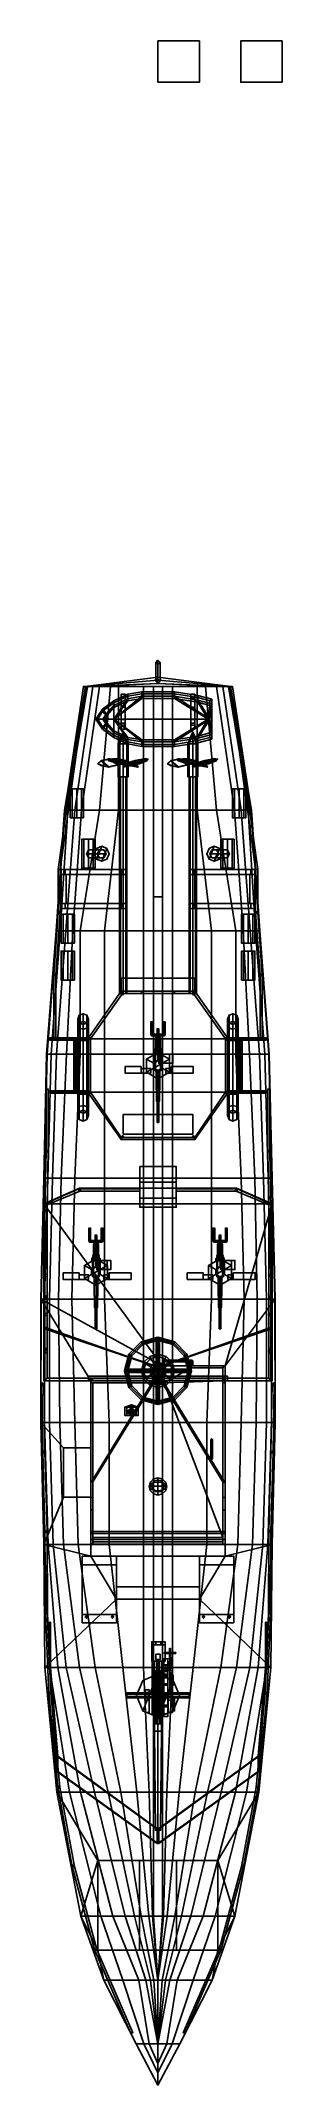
# Model space of a CAD drawing. Header units: millimetres. Extents: x -2.8 to 3, y -17.3 to 32.
import ezdxf

# ---------------------------------------------------------------- set-up
doc = ezdxf.new("R2010")
doc.units = ezdxf.units.MM
for name, color, linetype in [('boat', 1, 'Continuous'), ('gun', 1, 'Continuous'), ('prop', 1, 'Continuous'), ('r2', 4, 'Continuous'), ('railings', 6, 'Continuous'), ('sleeve', 5, 'Continuous'), ('superstructure', 3, 'Continuous'), ('turret', 2, 'Continuous')]:
    doc.layers.add(name, color=color, linetype=linetype)

msp = doc.modelspace()

# ---------------------------------------------------------------- linework, layer by layer
for points in [[(1, 32, 1), (1, 32), (0, 32), (0, 32, 1)], [(1, 32), (1, 31), (0, 31), (0, 32)], [(0, 32), (0, 31), (0, 31, 1), (0, 32, 1)], [(0, 32, 1), (0, 31, 1), (1, 31, 1), (1, 32, 1)], [(1, 31, 1), (1, 31), (1, 32), (1, 32, 1)], [(3, 32), (3, 31), (2, 31), (2, 32)], [(2, 32), (2, 31), (3, 31), (3, 32)], [(0, 31, 1), (0, 31), (1, 31), (1, 31, 1)], [(0, 16.6, 1.53), (-0.05, 16.55, 1.53), (-0.05, 17, 3.99), (0, 17.05, 3.99)], [(0, 17.05, 3.99), (-0.05, 17, 3.99), (0, 16.95, 3.99), (0.05, 17, 3.99)], [(-0.05, 16.55, 1.53), (0, 16.5, 1.53), (0, 16.95, 3.99), (-0.05, 17, 3.99)], [(0.05, 16.55, 1.53), (0, 16.6, 1.53), (0, 17.05, 3.99), (0.05, 17, 3.99)], [(0, 16.5, 1.53), (0.05, 16.55, 1.53), (0.05, 17, 3.99), (0, 16.95, 3.99)], [(-1.75, 16.42, 1.53), (-1.8, 16.42, 0.92), (-2.25, 13.43, 1.05), (-2.26, 13.43, 1.49)], [(-2.26, 13.43, 1.49), (2.26, 13.43, 1.49), (1.75, 16.42, 1.53), (-1.75, 16.42, 1.53)], [(-1.8, 16.42, 0.92), (-1.74, 16.42, 0.36), (-2.18, 13.43, 0.44), (-2.25, 13.43, 1.05)], [(-1.74, 16.42, 0.36), (-1.57, 16.42), (-2.01, 13.43), (-2.18, 13.43, 0.44)], [(-1.57, 16.42), (-1.41, 16.42, -0.18), (-1.85, 13.43, -0.22), (-2.01, 13.43)], [(-1.41, 16.42, -0.18), (-1.15, 16.42, -0.21), (-1.41, 13.43, -0.33), (-1.85, 13.43, -0.22)], [(0, 16.64, 1.58), (0, 16.57, 0.92), (-1.8, 16.42, 0.92), (-1.75, 16.42, 1.53)], [(0, 16.57, 0.92), (0, 16.49, 0.36), (-1.74, 16.42, 0.36), (-1.8, 16.42, 0.92)], [(0, 16.64, 1.58), (0, 16.64, 1.58), (-1.75, 16.42, 1.53), (1.75, 16.42, 1.53)], [(0, 16.49, 0.36), (0, 16.49, 0.36), (-1.57, 16.42), (-1.74, 16.42, 0.36)], [(0, 16.49, 0.36), (1.57, 16.42), (-1.57, 16.42)], [(1.57, 16.42), (1.41, 16.42, -0.18), (-1.41, 16.42, -0.18), (-1.57, 16.42)], [(-1.15, 16.42, -0.21), (-0.95, 16.42, -0.23), (-0.95, 13.43, -0.45), (-1.41, 13.43, -0.33)], [(1.41, 16.42, -0.18), (1.15, 16.42, -0.21), (-1.15, 16.42, -0.21), (-1.41, 16.42, -0.18)], [(1.15, 16.42, -0.21), (0.95, 16.42, -0.23), (-0.95, 16.42, -0.23), (-1.15, 16.42, -0.21)], [(-0.95, 16.42, -0.23), (-0.35, 16.42, -0.29), (-0.35, 13.43, -0.59), (-0.95, 13.43, -0.45)], [(0.95, 16.42, -0.23), (0.35, 16.42, -0.29), (-0.35, 16.42, -0.29), (-0.95, 16.42, -0.23)], [(-0.35, 16.42, -0.29), (-0.11, 16.42, -0.31), (-0.11, 13.43, -0.65), (-0.35, 13.43, -0.59)], [(0.35, 16.42, -0.29), (0.11, 16.42, -0.31), (-0.11, 16.42, -0.31), (-0.35, 16.42, -0.29)], [(-0.11, 16.42, -0.31), (0.11, 16.42, -0.31), (0.11, 13.43, -0.65), (-0.11, 13.43, -0.65)], [(1.75, 16.42, 1.53), (1.8, 16.42, 0.92), (0, 16.57, 0.92), (0, 16.64, 1.58)], [(1.8, 16.42, 0.92), (1.74, 16.42, 0.36), (0, 16.49, 0.36), (0, 16.57, 0.92)], [(1.74, 16.42, 0.36), (1.57, 16.42), (0, 16.49, 0.36)], [(0.35, 13.43, -0.59), (0.11, 13.43, -0.65), (0.11, 16.42, -0.31), (0.35, 16.42, -0.29)], [(0.95, 13.43, -0.45), (0.35, 13.43, -0.59), (0.35, 16.42, -0.29), (0.95, 16.42, -0.23)], [(1.41, 13.43, -0.33), (0.95, 13.43, -0.45), (0.95, 16.42, -0.23), (1.15, 16.42, -0.21)], [(1.85, 13.43, -0.22), (1.41, 13.43, -0.33), (1.15, 16.42, -0.21), (1.41, 16.42, -0.18)], [(2.01, 13.43), (1.85, 13.43, -0.22), (1.41, 16.42, -0.18), (1.57, 16.42)], [(2.18, 13.43, 0.44), (2.01, 13.43), (1.57, 16.42), (1.74, 16.42, 0.36)], [(2.25, 13.43, 1.05), (2.18, 13.43, 0.44), (1.74, 16.42, 0.36), (1.8, 16.42, 0.92)], [(2.26, 13.43, 1.49), (2.25, 13.43, 1.05), (1.8, 16.42, 0.92), (1.75, 16.42, 1.53)], [(-0.89, 16.14, -1.46), (-0.89, 15.62, -0.63), (-0.89, 15.62, -0.32), (-0.89, 16.23, -0.32)], [(-0.89, 16.23, -0.32), (-0.89, 15.62, -0.32), (-0.79, 15.62, -0.32), (-0.79, 16.23, -0.32)], [(-0.79, 16.23, -0.32), (-0.79, 16.14, -1.46), (-0.89, 16.14, -1.46), (-0.89, 16.23, -0.32)], [(-0.89, 15.92, -1.59), (-0.89, 15.53, -1.59), (-0.89, 15.62, -0.63), (-0.89, 16.14, -1.46)], [(-0.79, 16.14, -1.46), (-0.79, 15.92, -1.59), (-0.89, 15.92, -1.59), (-0.89, 16.14, -1.46)], [(-0.79, 15.92, -1.59), (-0.79, 15.53, -1.59), (-0.89, 15.53, -1.59), (-0.89, 15.92, -1.59)], [(-0.79, 15.62, -0.32), (-0.79, 15.62, -0.63), (-0.79, 16.14, -1.46), (-0.79, 16.23, -0.32)], [(-0.79, 15.62, -0.63), (-0.79, 15.53, -1.59), (-0.79, 15.92, -1.59), (-0.79, 16.14, -1.46)], [(0.79, 16.23, -0.32), (0.79, 15.62, -0.32), (0.89, 15.62, -0.32), (0.89, 16.23, -0.32)], [(0.79, 16.14, -1.46), (0.79, 15.62, -0.63), (0.79, 15.62, -0.32), (0.79, 16.23, -0.32)], [(0.89, 16.23, -0.32), (0.89, 16.14, -1.46), (0.79, 16.14, -1.46), (0.79, 16.23, -0.32)], [(0.79, 15.92, -1.59), (0.79, 15.53, -1.59), (0.79, 15.62, -0.63), (0.79, 16.14, -1.46)], [(0.89, 16.14, -1.46), (0.89, 15.92, -1.59), (0.79, 15.92, -1.59), (0.79, 16.14, -1.46)], [(0.89, 15.92, -1.59), (0.89, 15.53, -1.59), (0.79, 15.53, -1.59), (0.79, 15.92, -1.59)], [(0.89, 15.62, -0.32), (0.89, 15.62, -0.63), (0.89, 16.14, -1.46), (0.89, 16.23, -0.32)], [(0.89, 15.62, -0.63), (0.89, 15.53, -1.59), (0.89, 15.92, -1.59), (0.89, 16.14, -1.46)], [(-0.89, 15.53, -1.59), (-0.89, 15.48, -1.52), (-0.89, 15.39, -0.63), (-0.89, 15.62, -0.63)], [(-0.89, 15.62, -0.63), (-0.89, 15.39, -0.63), (-0.79, 15.39, -0.63), (-0.79, 15.62, -0.63)], [(-0.89, 15.62, -0.32), (-0.89, 15.62, -0.63), (-0.79, 15.62, -0.63), (-0.79, 15.62, -0.32)], [(-0.79, 15.53, -1.59), (-0.79, 15.48, -1.52), (-0.89, 15.48, -1.52), (-0.89, 15.53, -1.59)], [(-0.89, 15.39, -0.63), (-0.89, 15.48, -1.52), (-0.79, 15.48, -1.52), (-0.79, 15.39, -0.63)], [(-0.79, 15.39, -0.63), (-0.79, 15.48, -1.52), (-0.79, 15.53, -1.59), (-0.79, 15.62, -0.63)], [(0.79, 15.53, -1.59), (0.79, 15.48, -1.52), (0.79, 15.39, -0.63), (0.79, 15.62, -0.63)], [(0.79, 15.62, -0.63), (0.79, 15.39, -0.63), (0.89, 15.39, -0.63), (0.89, 15.62, -0.63)], [(0.79, 15.62, -0.32), (0.79, 15.62, -0.63), (0.89, 15.62, -0.63), (0.89, 15.62, -0.32)], [(0.89, 15.53, -1.59), (0.89, 15.48, -1.52), (0.79, 15.48, -1.52), (0.79, 15.53, -1.59)], [(0.79, 15.39, -0.63), (0.79, 15.48, -1.52), (0.89, 15.48, -1.52), (0.89, 15.39, -0.63)], [(0.89, 15.39, -0.63), (0.89, 15.48, -1.52), (0.89, 15.53, -1.59), (0.89, 15.62, -0.63)], [(-2.12, 13.25, 1.67), (-2.073, 13.25, 1.783), (-2.073, 13.95, 1.783), (-2.12, 13.95, 1.67)], [(-2.073, 13.95, 1.783), (-1.8, 13.95, 1.67), (-1.847, 13.95, 1.557), (-2.12, 13.95, 1.67)], [(-2.073, 13.25, 1.557), (-2.12, 13.25, 1.67), (-2.12, 13.95, 1.67), (-2.073, 13.95, 1.557)], [(-2.12, 13.95, 1.67), (-1.847, 13.95, 1.557), (-1.96, 13.95, 1.51), (-2.073, 13.95, 1.557)], [(-1.96, 13.95, 1.83), (-1.847, 13.95, 1.783), (-1.8, 13.95, 1.67), (-2.073, 13.95, 1.783)], [(-2.073, 13.25, 1.783), (-1.96, 13.25, 1.83), (-1.96, 13.95, 1.83), (-2.073, 13.95, 1.783)], [(-1.96, 13.25, 1.51), (-2.073, 13.25, 1.557), (-2.073, 13.95, 1.557), (-1.96, 13.95, 1.51)], [(-1.96, 13.25, 1.83), (-1.847, 13.25, 1.783), (-1.847, 13.95, 1.783), (-1.96, 13.95, 1.83)], [(-1.847, 13.25, 1.557), (-1.96, 13.25, 1.51), (-1.96, 13.95, 1.51), (-1.847, 13.95, 1.557)], [(-1.847, 13.25, 1.783), (-1.8, 13.25, 1.67), (-1.8, 13.95, 1.67), (-1.847, 13.95, 1.783)], [(-1.8, 13.25, 1.67), (-1.847, 13.25, 1.557), (-1.847, 13.95, 1.557), (-1.8, 13.95, 1.67)], [(-0.904, 14.24, -1.106), (-0.93, 14.24, -1.17), (-0.93, 9.01, -0.77), (-0.904, 9.01, -0.706)], [(-0.93, 14.24, -1.17), (-0.904, 14.24, -1.234), (-0.904, 9.01, -0.834), (-0.93, 9.01, -0.77)], [(-0.84, 14.24, -1.08), (-0.904, 14.24, -1.106), (-0.904, 9.01, -0.706), (-0.84, 9.01, -0.68)], [(-0.904, 14.24, -1.234), (-0.84, 14.24, -1.26), (-0.84, 9.01, -0.86), (-0.904, 9.01, -0.834)], [(-0.776, 14.24, -1.106), (-0.84, 14.24, -1.08), (-0.84, 9.01, -0.68), (-0.776, 9.01, -0.706)], [(-0.84, 14.24, -1.26), (-0.776, 14.24, -1.234), (-0.776, 9.01, -0.834), (-0.84, 9.01, -0.86)], [(-0.75, 14.24, -1.17), (-0.776, 14.24, -1.106), (-0.776, 9.01, -0.706), (-0.75, 9.01, -0.77)], [(-0.776, 14.24, -1.234), (-0.75, 14.24, -1.17), (-0.75, 9.01, -0.77), (-0.776, 9.01, -0.834)], [(0.776, 14.24, -1.106), (0.75, 14.24, -1.17), (0.75, 9.01, -0.77), (0.776, 9.01, -0.706)], [(0.75, 14.24, -1.17), (0.776, 14.24, -1.234), (0.776, 9.01, -0.834), (0.75, 9.01, -0.77)], [(0.84, 14.24, -1.08), (0.776, 14.24, -1.106), (0.776, 9.01, -0.706), (0.84, 9.01, -0.68)], [(0.776, 14.24, -1.234), (0.84, 14.24, -1.26), (0.84, 9.01, -0.86), (0.776, 9.01, -0.834)], [(0.904, 14.24, -1.106), (0.84, 14.24, -1.08), (0.84, 9.01, -0.68), (0.904, 9.01, -0.706)], [(0.84, 14.24, -1.26), (0.904, 14.24, -1.234), (0.904, 9.01, -0.834), (0.84, 9.01, -0.86)], [(0.93, 14.24, -1.17), (0.904, 14.24, -1.106), (0.904, 9.01, -0.706), (0.93, 9.01, -0.77)], [(0.904, 14.24, -1.234), (0.93, 14.24, -1.17), (0.93, 9.01, -0.77), (0.904, 9.01, -0.834)], [(2.073, 13.95, 1.783), (1.8, 13.95, 1.67), (1.847, 13.95, 1.783), (1.96, 13.95, 1.83)], [(2.12, 13.95, 1.67), (1.847, 13.95, 1.557), (1.8, 13.95, 1.67), (2.073, 13.95, 1.783)], [(1.847, 13.95, 1.783), (1.8, 13.95, 1.67), (1.8, 13.25, 1.67), (1.847, 13.25, 1.783)], [(1.8, 13.95, 1.67), (1.847, 13.95, 1.557), (1.847, 13.25, 1.557), (1.8, 13.25, 1.67)], [(1.96, 13.95, 1.83), (1.847, 13.95, 1.783), (1.847, 13.25, 1.783), (1.96, 13.25, 1.83)], [(1.847, 13.95, 1.557), (1.96, 13.95, 1.51), (1.96, 13.25, 1.51), (1.847, 13.25, 1.557)], [(2.073, 13.95, 1.557), (1.96, 13.95, 1.51), (1.847, 13.95, 1.557), (2.12, 13.95, 1.67)], [(2.073, 13.95, 1.783), (1.96, 13.95, 1.83), (1.96, 13.25, 1.83), (2.073, 13.25, 1.783)], [(1.96, 13.95, 1.51), (2.073, 13.95, 1.557), (2.073, 13.25, 1.557), (1.96, 13.25, 1.51)], [(2.12, 13.95, 1.67), (2.073, 13.95, 1.783), (2.073, 13.25, 1.783), (2.12, 13.25, 1.67)], [(2.073, 13.95, 1.557), (2.12, 13.95, 1.67), (2.12, 13.25, 1.67), (2.073, 13.25, 1.557)], [(-2.26, 13.43, 1.49), (-2.25, 13.43, 1.05), (-2.45, 10.52, 1.05), (-2.46, 10.52, 1.5)], [(2.26, 13.43, 1.49), (-2.26, 13.43, 1.49), (-2.46, 10.52, 1.5), (2.46, 10.52, 1.5)], [(-2.25, 13.43, 1.05), (-2.18, 13.43, 0.44), (-2.36, 10.52, 0.44), (-2.45, 10.52, 1.05)], [(-2.18, 13.43, 0.44), (-2.01, 13.43), (-2.23, 10.52), (-2.36, 10.52, 0.44)], [(-2.01, 13.43), (-1.85, 13.43, -0.22), (-2.06, 10.52, -0.26), (-2.23, 10.52)], [(-1.85, 13.43, -0.22), (-1.41, 13.43, -0.33), (-1.88, 10.52, -0.33), (-2.06, 10.52, -0.26)], [(-1.41, 13.43, -0.33), (-0.95, 13.43, -0.45), (-1.29, 10.52, -0.57), (-1.88, 10.52, -0.33)], [(-0.95, 13.43, -0.45), (-0.35, 13.43, -0.59), (-0.35, 10.52, -0.85), (-1.29, 10.52, -0.57)], [(-0.35, 13.43, -0.59), (-0.11, 13.43, -0.65), (-0.11, 10.52, -0.92), (-0.35, 10.52, -0.85)], [(-0.11, 13.43, -0.65), (-0.11, 13.43, -0.65), (-0.11, 11.34, -1.71), (-0.11, 10.52, -0.92)], [(-0.11, 13.43, -0.65), (0.11, 13.43, -0.65), (0.11, 11.34, -1.71), (-0.11, 11.34, -1.71)], [(0.11, 10.52, -0.92), (0.11, 11.34, -1.71), (0.11, 13.43, -0.65)], [(0.35, 10.52, -0.85), (0.11, 10.52, -0.92), (0.11, 13.43, -0.65), (0.35, 13.43, -0.59)], [(1.29, 10.52, -0.57), (0.35, 10.52, -0.85), (0.35, 13.43, -0.59), (0.95, 13.43, -0.45)], [(1.88, 10.52, -0.33), (1.29, 10.52, -0.57), (0.95, 13.43, -0.45), (1.41, 13.43, -0.33)], [(2.06, 10.52, -0.26), (1.88, 10.52, -0.33), (1.41, 13.43, -0.33), (1.85, 13.43, -0.22)], [(2.23, 10.52), (2.06, 10.52, -0.26), (1.85, 13.43, -0.22), (2.01, 13.43)], [(2.36, 10.52, 0.44), (2.23, 10.52), (2.01, 13.43), (2.18, 13.43, 0.44)], [(2.45, 10.52, 1.05), (2.36, 10.52, 0.44), (2.18, 13.43, 0.44), (2.25, 13.43, 1.05)], [(2.46, 10.52, 1.5), (2.45, 10.52, 1.05), (2.25, 13.43, 1.05), (2.26, 13.43, 1.49)], [(-2.12, 13.25, 1.67), (-1.847, 13.25, 1.557), (-1.8, 13.25, 1.67), (-2.073, 13.25, 1.783)], [(-2.073, 13.25, 1.557), (-1.96, 13.25, 1.51), (-1.847, 13.25, 1.557), (-2.12, 13.25, 1.67)], [(-2.073, 13.25, 1.783), (-1.8, 13.25, 1.67), (-1.847, 13.25, 1.783), (-1.96, 13.25, 1.83)], [(1.96, 13.25, 1.83), (1.847, 13.25, 1.783), (1.8, 13.25, 1.67), (2.073, 13.25, 1.783)], [(2.073, 13.25, 1.783), (1.8, 13.25, 1.67), (1.847, 13.25, 1.557), (2.12, 13.25, 1.67)], [(2.12, 13.25, 1.67), (1.847, 13.25, 1.557), (1.96, 13.25, 1.51), (2.073, 13.25, 1.557)], [(-1.84, 12.73, 2.38), (-1.567, 12.73, 2.267), (-1.68, 12.73, 2.22), (-1.793, 12.73, 2.267)], [(-1.793, 12.03, 2.267), (-1.84, 12.03, 2.38), (-1.84, 12.73, 2.38), (-1.793, 12.73, 2.267)], [(-1.793, 12.73, 2.493), (-1.52, 12.73, 2.38), (-1.567, 12.73, 2.267), (-1.84, 12.73, 2.38)], [(-1.84, 12.03, 2.38), (-1.793, 12.03, 2.493), (-1.793, 12.73, 2.493), (-1.84, 12.73, 2.38)], [(-1.68, 12.03, 2.22), (-1.793, 12.03, 2.267), (-1.793, 12.73, 2.267), (-1.68, 12.73, 2.22)], [(-1.793, 12.03, 2.493), (-1.68, 12.03, 2.54), (-1.68, 12.73, 2.54), (-1.793, 12.73, 2.493)], [(-1.68, 12.73, 2.54), (-1.567, 12.73, 2.493), (-1.52, 12.73, 2.38), (-1.793, 12.73, 2.493)], [(-1.415, 12.475, 1.62), (-1.47, 12.38, 1.62), (-1.725, 12.38, 2.245), (-1.678, 12.475, 2.272)], [(-1.47, 12.38, 1.62), (-1.415, 12.285, 1.62), (-1.678, 12.285, 2.272), (-1.725, 12.38, 2.245)], [(-1.567, 12.03, 2.267), (-1.68, 12.03, 2.22), (-1.68, 12.73, 2.22), (-1.567, 12.73, 2.267)], [(-1.68, 12.03, 2.54), (-1.567, 12.03, 2.493), (-1.567, 12.73, 2.493), (-1.68, 12.73, 2.54)], [(-1.305, 12.475, 1.62), (-1.415, 12.475, 1.62), (-1.678, 12.475, 2.272), (-1.582, 12.475, 2.328)], [(-1.25, 12.38, 1.62), (-1.305, 12.475, 1.62), (-1.582, 12.475, 2.328), (-1.535, 12.38, 2.355)], [(-1.305, 12.285, 1.62), (-1.25, 12.38, 1.62), (-1.535, 12.38, 2.355), (-1.582, 12.285, 2.328)], [(-1.52, 12.03, 2.38), (-1.567, 12.03, 2.267), (-1.567, 12.73, 2.267), (-1.52, 12.73, 2.38)], [(-1.567, 12.03, 2.493), (-1.52, 12.03, 2.38), (-1.52, 12.73, 2.38), (-1.567, 12.73, 2.493)], [(-1.487, 12.507, 1.62), (-1.54, 12.38, 1.62), (-1.487, 12.253, 1.62), (-1.36, 12.56, 1.62)], [(-1.54, 12.38, 1.62), (-1.487, 12.507, 1.62), (-1.487, 12.507, 1.49), (-1.54, 12.38, 1.49)], [(-1.487, 12.253, 1.62), (-1.54, 12.38, 1.62), (-1.54, 12.38, 1.49), (-1.487, 12.253, 1.49)], [(-1.487, 12.507, 1.62), (-1.36, 12.56, 1.62), (-1.36, 12.56, 1.49), (-1.487, 12.507, 1.49)], [(-1.36, 12.56, 1.62), (-1.487, 12.253, 1.62), (-1.36, 12.2, 1.62), (-1.233, 12.507, 1.62)], [(-1.36, 12.56, 1.62), (-1.233, 12.507, 1.62), (-1.233, 12.507, 1.49), (-1.36, 12.56, 1.49)], [(-1.233, 12.507, 1.62), (-1.36, 12.2, 1.62), (-1.233, 12.253, 1.62), (-1.18, 12.38, 1.62)], [(-1.233, 12.507, 1.62), (-1.18, 12.38, 1.62), (-1.18, 12.38, 1.49), (-1.233, 12.507, 1.49)], [(-1.18, 12.38, 1.62), (-1.233, 12.253, 1.62), (-1.233, 12.253, 1.49), (-1.18, 12.38, 1.49)], [(1.233, 12.253, 1.62), (1.36, 12.56, 1.62), (1.233, 12.507, 1.62), (1.18, 12.38, 1.62)], [(1.18, 12.38, 1.62), (1.233, 12.507, 1.62), (1.233, 12.507, 1.49), (1.18, 12.38, 1.49)], [(1.233, 12.253, 1.62), (1.18, 12.38, 1.62), (1.18, 12.38, 1.49), (1.233, 12.253, 1.49)], [(1.233, 12.507, 1.62), (1.36, 12.56, 1.62), (1.36, 12.56, 1.49), (1.233, 12.507, 1.49)], [(1.36, 12.2, 1.62), (1.487, 12.507, 1.62), (1.36, 12.56, 1.62), (1.233, 12.253, 1.62)], [(1.305, 12.475, 1.62), (1.25, 12.38, 1.62), (1.535, 12.38, 2.355), (1.582, 12.475, 2.328)], [(1.25, 12.38, 1.62), (1.305, 12.285, 1.62), (1.582, 12.285, 2.328), (1.535, 12.38, 2.355)], [(1.415, 12.475, 1.62), (1.305, 12.475, 1.62), (1.582, 12.475, 2.328), (1.678, 12.475, 2.272)], [(1.36, 12.56, 1.62), (1.487, 12.507, 1.62), (1.487, 12.507, 1.49), (1.36, 12.56, 1.49)], [(1.487, 12.253, 1.62), (1.54, 12.38, 1.62), (1.487, 12.507, 1.62), (1.36, 12.2, 1.62)], [(1.47, 12.38, 1.62), (1.415, 12.475, 1.62), (1.678, 12.475, 2.272), (1.725, 12.38, 2.245)], [(1.415, 12.285, 1.62), (1.47, 12.38, 1.62), (1.725, 12.38, 2.245), (1.678, 12.285, 2.272)], [(1.487, 12.507, 1.62), (1.54, 12.38, 1.62), (1.54, 12.38, 1.49), (1.487, 12.507, 1.49)], [(1.54, 12.38, 1.62), (1.487, 12.253, 1.62), (1.487, 12.253, 1.49), (1.54, 12.38, 1.49)], [(1.52, 12.73, 2.38), (1.567, 12.73, 2.267), (1.567, 12.03, 2.267), (1.52, 12.03, 2.38)], [(1.84, 12.73, 2.38), (1.567, 12.73, 2.267), (1.52, 12.73, 2.38), (1.793, 12.73, 2.493)], [(1.567, 12.73, 2.493), (1.52, 12.73, 2.38), (1.52, 12.03, 2.38), (1.567, 12.03, 2.493)], [(1.793, 12.73, 2.493), (1.52, 12.73, 2.38), (1.567, 12.73, 2.493), (1.68, 12.73, 2.54)], [(1.793, 12.73, 2.267), (1.68, 12.73, 2.22), (1.567, 12.73, 2.267), (1.84, 12.73, 2.38)], [(1.567, 12.73, 2.267), (1.68, 12.73, 2.22), (1.68, 12.03, 2.22), (1.567, 12.03, 2.267)], [(1.68, 12.73, 2.54), (1.567, 12.73, 2.493), (1.567, 12.03, 2.493), (1.68, 12.03, 2.54)], [(1.68, 12.73, 2.22), (1.793, 12.73, 2.267), (1.793, 12.03, 2.267), (1.68, 12.03, 2.22)], [(1.793, 12.73, 2.493), (1.68, 12.73, 2.54), (1.68, 12.03, 2.54), (1.793, 12.03, 2.493)], [(1.793, 12.73, 2.267), (1.84, 12.73, 2.38), (1.84, 12.03, 2.38), (1.793, 12.03, 2.267)], [(1.84, 12.73, 2.38), (1.793, 12.73, 2.493), (1.793, 12.03, 2.493), (1.84, 12.03, 2.38)], [(-1.793, 12.03, 2.267), (-1.68, 12.03, 2.22), (-1.567, 12.03, 2.267), (-1.84, 12.03, 2.38)], [(-1.84, 12.03, 2.38), (-1.567, 12.03, 2.267), (-1.52, 12.03, 2.38), (-1.793, 12.03, 2.493)], [(-1.793, 12.03, 2.493), (-1.52, 12.03, 2.38), (-1.567, 12.03, 2.493), (-1.68, 12.03, 2.54)], [(-1.415, 12.285, 1.62), (-1.305, 12.285, 1.62), (-1.582, 12.285, 2.328), (-1.678, 12.285, 2.272)], [(-1.36, 12.2, 1.62), (-1.487, 12.253, 1.62), (-1.487, 12.253, 1.49), (-1.36, 12.2, 1.49)], [(-1.233, 12.253, 1.62), (-1.36, 12.2, 1.62), (-1.36, 12.2, 1.49), (-1.233, 12.253, 1.49)], [(1.36, 12.2, 1.62), (1.233, 12.253, 1.62), (1.233, 12.253, 1.49), (1.36, 12.2, 1.49)], [(1.305, 12.285, 1.62), (1.415, 12.285, 1.62), (1.678, 12.285, 2.272), (1.582, 12.285, 2.328)], [(1.487, 12.253, 1.62), (1.36, 12.2, 1.62), (1.36, 12.2, 1.49), (1.487, 12.253, 1.49)], [(1.793, 12.03, 2.493), (1.52, 12.03, 2.38), (1.567, 12.03, 2.267), (1.84, 12.03, 2.38)], [(1.68, 12.03, 2.54), (1.567, 12.03, 2.493), (1.52, 12.03, 2.38), (1.793, 12.03, 2.493)], [(1.84, 12.03, 2.38), (1.567, 12.03, 2.267), (1.68, 12.03, 2.22), (1.793, 12.03, 2.267)], [(-2.34, 10.92, 1.67), (-2.067, 10.92, 1.557), (-2.18, 10.92, 1.51), (-2.293, 10.92, 1.557)], [(-2.293, 10.22, 1.557), (-2.34, 10.22, 1.67), (-2.34, 10.92, 1.67), (-2.293, 10.92, 1.557)], [(-2.293, 10.92, 1.783), (-2.02, 10.92, 1.67), (-2.067, 10.92, 1.557), (-2.34, 10.92, 1.67)], [(-2.34, 10.22, 1.67), (-2.293, 10.22, 1.783), (-2.293, 10.92, 1.783), (-2.34, 10.92, 1.67)], [(-2.18, 10.22, 1.51), (-2.293, 10.22, 1.557), (-2.293, 10.92, 1.557), (-2.18, 10.92, 1.51)], [(-2.293, 10.22, 1.783), (-2.18, 10.22, 1.83), (-2.18, 10.92, 1.83), (-2.293, 10.92, 1.783)], [(-2.18, 10.92, 1.83), (-2.067, 10.92, 1.783), (-2.02, 10.92, 1.67), (-2.293, 10.92, 1.783)], [(-2.067, 10.22, 1.557), (-2.18, 10.22, 1.51), (-2.18, 10.92, 1.51), (-2.067, 10.92, 1.557)], [(-2.18, 10.22, 1.83), (-2.067, 10.22, 1.783), (-2.067, 10.92, 1.783), (-2.18, 10.92, 1.83)], [(-2.02, 10.22, 1.67), (-2.067, 10.22, 1.557), (-2.067, 10.92, 1.557), (-2.02, 10.92, 1.67)], [(-2.067, 10.22, 1.783), (-2.02, 10.22, 1.67), (-2.02, 10.92, 1.67), (-2.067, 10.92, 1.783)], [(-0.11, 10.52, -0.92), (-0.11, 11.34, -1.71), (-0.11, 7.54, -1.71), (-0.11, 7.54, -1.21)], [(-0.11, 11.34, -1.71), (0.11, 11.34, -1.71), (0.11, 7.54, -1.71), (-0.11, 7.54, -1.71)], [(0.11, 7.54, -1.21), (0.11, 7.54, -1.71), (0.11, 11.34, -1.71), (0.11, 10.52, -0.92)], [(2.02, 10.92, 1.67), (2.067, 10.92, 1.557), (2.067, 10.22, 1.557), (2.02, 10.22, 1.67)], [(2.34, 10.92, 1.67), (2.067, 10.92, 1.557), (2.02, 10.92, 1.67), (2.293, 10.92, 1.783)], [(2.067, 10.92, 1.783), (2.02, 10.92, 1.67), (2.02, 10.22, 1.67), (2.067, 10.22, 1.783)], [(2.293, 10.92, 1.783), (2.02, 10.92, 1.67), (2.067, 10.92, 1.783), (2.18, 10.92, 1.83)], [(2.293, 10.92, 1.557), (2.18, 10.92, 1.51), (2.067, 10.92, 1.557), (2.34, 10.92, 1.67)], [(2.067, 10.92, 1.557), (2.18, 10.92, 1.51), (2.18, 10.22, 1.51), (2.067, 10.22, 1.557)], [(2.18, 10.92, 1.83), (2.067, 10.92, 1.783), (2.067, 10.22, 1.783), (2.18, 10.22, 1.83)], [(2.18, 10.92, 1.51), (2.293, 10.92, 1.557), (2.293, 10.22, 1.557), (2.18, 10.22, 1.51)], [(2.293, 10.92, 1.783), (2.18, 10.92, 1.83), (2.18, 10.22, 1.83), (2.293, 10.22, 1.783)], [(2.293, 10.92, 1.557), (2.34, 10.92, 1.67), (2.34, 10.22, 1.67), (2.293, 10.22, 1.557)], [(2.34, 10.92, 1.67), (2.293, 10.92, 1.783), (2.293, 10.22, 1.783), (2.34, 10.22, 1.67)], [(-2.46, 10.52, 1.5), (-2.45, 10.52, 1.05), (-2.68, 7.54, 1.18), (-2.69, 7.54, 1.56)], [(2.46, 10.52, 1.5), (-2.46, 10.52, 1.5), (-2.69, 7.54, 1.56), (2.69, 7.54, 1.56)], [(-2.45, 10.52, 1.05), (-2.36, 10.52, 0.44), (-2.58, 7.54, 0.44), (-2.68, 7.54, 1.18)], [(-2.36, 10.52, 0.44), (-2.23, 10.52), (-2.45, 7.54), (-2.58, 7.54, 0.44)], [(-2.23, 10.52), (-2.06, 10.52, -0.26), (-2.21, 7.54, -0.41), (-2.45, 7.54)], [(-2.06, 10.52, -0.26), (-1.88, 10.52, -0.33), (-1.88, 7.54, -0.66), (-2.21, 7.54, -0.41)], [(-1.88, 10.52, -0.33), (-1.29, 10.52, -0.57), (-1.29, 7.54, -0.91), (-1.88, 7.54, -0.66)], [(-1.29, 10.52, -0.57), (-0.35, 10.52, -0.85), (-0.35, 7.54, -1.16), (-1.29, 7.54, -0.91)], [(-0.35, 10.52, -0.85), (-0.11, 10.52, -0.92), (-0.11, 7.54, -1.21), (-0.35, 7.54, -1.16)], [(0.35, 7.54, -1.16), (0.11, 7.54, -1.21), (0.11, 10.52, -0.92), (0.35, 10.52, -0.85)], [(1.29, 7.54, -0.91), (0.35, 7.54, -1.16), (0.35, 10.52, -0.85), (1.29, 10.52, -0.57)], [(1.88, 7.54, -0.66), (1.29, 7.54, -0.91), (1.29, 10.52, -0.57), (1.88, 10.52, -0.33)], [(2.21, 7.54, -0.41), (1.88, 7.54, -0.66), (1.88, 10.52, -0.33), (2.06, 10.52, -0.26)], [(2.45, 7.54), (2.21, 7.54, -0.41), (2.06, 10.52, -0.26), (2.23, 10.52)], [(2.58, 7.54, 0.44), (2.45, 7.54), (2.23, 10.52), (2.36, 10.52, 0.44)], [(2.68, 7.54, 1.18), (2.58, 7.54, 0.44), (2.36, 10.52, 0.44), (2.45, 10.52, 1.05)], [(2.69, 7.54, 1.56), (2.68, 7.54, 1.18), (2.45, 10.52, 1.05), (2.46, 10.52, 1.5)], [(-2.293, 10.22, 1.557), (-2.18, 10.22, 1.51), (-2.067, 10.22, 1.557), (-2.34, 10.22, 1.67)], [(-2.34, 10.22, 1.67), (-2.067, 10.22, 1.557), (-2.02, 10.22, 1.67), (-2.293, 10.22, 1.783)], [(-2.34, 10.03, 1.69), (-2.067, 10.03, 1.577), (-2.18, 10.03, 1.53), (-2.293, 10.03, 1.577)], [(-2.293, 9.33, 1.577), (-2.34, 9.33, 1.69), (-2.34, 10.03, 1.69), (-2.293, 10.03, 1.577)], [(-2.293, 10.03, 1.803), (-2.02, 10.03, 1.69), (-2.067, 10.03, 1.577), (-2.34, 10.03, 1.69)], [(-2.34, 9.33, 1.69), (-2.293, 9.33, 1.803), (-2.293, 10.03, 1.803), (-2.34, 10.03, 1.69)], [(-2.293, 10.22, 1.783), (-2.02, 10.22, 1.67), (-2.067, 10.22, 1.783), (-2.18, 10.22, 1.83)], [(-2.18, 9.33, 1.53), (-2.293, 9.33, 1.577), (-2.293, 10.03, 1.577), (-2.18, 10.03, 1.53)], [(-2.293, 9.33, 1.803), (-2.18, 9.33, 1.85), (-2.18, 10.03, 1.85), (-2.293, 10.03, 1.803)], [(-2.18, 10.03, 1.85), (-2.067, 10.03, 1.803), (-2.02, 10.03, 1.69), (-2.293, 10.03, 1.803)], [(-2.067, 9.33, 1.577), (-2.18, 9.33, 1.53), (-2.18, 10.03, 1.53), (-2.067, 10.03, 1.577)], [(-2.18, 9.33, 1.85), (-2.067, 9.33, 1.803), (-2.067, 10.03, 1.803), (-2.18, 10.03, 1.85)], [(-2.02, 9.33, 1.69), (-2.067, 9.33, 1.577), (-2.067, 10.03, 1.577), (-2.02, 10.03, 1.69)], [(-2.067, 9.33, 1.803), (-2.02, 9.33, 1.69), (-2.02, 10.03, 1.69), (-2.067, 10.03, 1.803)], [(2.293, 10.22, 1.783), (2.02, 10.22, 1.67), (2.067, 10.22, 1.557), (2.34, 10.22, 1.67)], [(2.18, 10.22, 1.83), (2.067, 10.22, 1.783), (2.02, 10.22, 1.67), (2.293, 10.22, 1.783)], [(2.02, 10.03, 1.69), (2.067, 10.03, 1.577), (2.067, 9.33, 1.577), (2.02, 9.33, 1.69)], [(2.34, 10.03, 1.69), (2.067, 10.03, 1.577), (2.02, 10.03, 1.69), (2.293, 10.03, 1.803)], [(2.067, 10.03, 1.803), (2.02, 10.03, 1.69), (2.02, 9.33, 1.69), (2.067, 9.33, 1.803)], [(2.293, 10.03, 1.803), (2.02, 10.03, 1.69), (2.067, 10.03, 1.803), (2.18, 10.03, 1.85)], [(2.34, 10.22, 1.67), (2.067, 10.22, 1.557), (2.18, 10.22, 1.51), (2.293, 10.22, 1.557)], [(2.293, 10.03, 1.577), (2.18, 10.03, 1.53), (2.067, 10.03, 1.577), (2.34, 10.03, 1.69)], [(2.067, 10.03, 1.577), (2.18, 10.03, 1.53), (2.18, 9.33, 1.53), (2.067, 9.33, 1.577)], [(2.18, 10.03, 1.85), (2.067, 10.03, 1.803), (2.067, 9.33, 1.803), (2.18, 9.33, 1.85)], [(2.18, 10.03, 1.53), (2.293, 10.03, 1.577), (2.293, 9.33, 1.577), (2.18, 9.33, 1.53)], [(2.293, 10.03, 1.803), (2.18, 10.03, 1.85), (2.18, 9.33, 1.85), (2.293, 9.33, 1.803)], [(2.293, 10.03, 1.577), (2.34, 10.03, 1.69), (2.34, 9.33, 1.69), (2.293, 9.33, 1.577)], [(2.34, 10.03, 1.69), (2.293, 10.03, 1.803), (2.293, 9.33, 1.803), (2.34, 9.33, 1.69)], [(-2.293, 9.33, 1.577), (-2.18, 9.33, 1.53), (-2.067, 9.33, 1.577), (-2.34, 9.33, 1.69)], [(-2.34, 9.33, 1.69), (-2.067, 9.33, 1.577), (-2.02, 9.33, 1.69), (-2.293, 9.33, 1.803)], [(-2.293, 9.33, 1.803), (-2.02, 9.33, 1.69), (-2.067, 9.33, 1.803), (-2.18, 9.33, 1.85)], [(2.293, 9.33, 1.803), (2.02, 9.33, 1.69), (2.067, 9.33, 1.577), (2.34, 9.33, 1.69)], [(2.18, 9.33, 1.85), (2.067, 9.33, 1.803), (2.02, 9.33, 1.69), (2.293, 9.33, 1.803)], [(2.34, 9.33, 1.69), (2.067, 9.33, 1.577), (2.18, 9.33, 1.53), (2.293, 9.33, 1.577)], [(-2.69, 7.54, 1.56), (-2.68, 7.54, 1.18), (-2.75, 4.55, 1.18), (-2.76, 4.55, 1.62)], [(2.69, 7.54, 1.56), (-2.69, 7.54, 1.56), (-2.76, 4.55, 1.62), (2.76, 4.55, 1.62)], [(-2.68, 7.54, 1.18), (-2.58, 7.54, 0.44), (-2.66, 4.55, 0.44), (-2.75, 4.55, 1.18)], [(-2.58, 7.54, 0.44), (-2.45, 7.54), (-2.55, 4.55), (-2.66, 4.55, 0.44)], [(-2.45, 7.54), (-2.21, 7.54, -0.41), (-2.34, 4.55, -0.47), (-2.55, 4.55)], [(-2.21, 7.54, -0.41), (-1.88, 7.54, -0.66), (-2.01, 4.55, -0.78), (-2.34, 4.55, -0.47)], [(-1.88, 7.54, -0.66), (-1.29, 7.54, -0.91), (-1.29, 4.55, -1.1), (-2.01, 4.55, -0.78)], [(-1.29, 7.54, -0.91), (-0.35, 7.54, -1.16), (-0.35, 4.55, -1.36), (-1.29, 4.55, -1.1)], [(-0.35, 7.54, -1.16), (-0.11, 7.54, -1.21), (-0.11, 4.55, -1.43), (-0.35, 4.55, -1.36)], [(-0.104, 7.325, 3.98), (0, 7.385, 3.98), (0, 7.585, 2.74), (-0.277, 7.425, 2.74)], [(-0.104, 7.205, 3.98), (-0.104, 7.325, 3.98), (-0.277, 7.425, 2.74), (-0.277, 7.105, 2.74)], [(-0.11, 7.54, -1.21), (-0.11, 7.54, -1.71), (-0.11, 4.55, -1.71), (-0.11, 4.55, -1.43)], [(-0.11, 7.54, -1.71), (0.11, 7.54, -1.71), (0.11, 4.55, -1.71), (-0.11, 4.55, -1.71)], [(0, 7.385, 3.98), (0.104, 7.325, 3.98), (0.277, 7.425, 2.74), (0, 7.585, 2.74)], [(0.104, 7.325, 3.98), (0.104, 7.205, 3.98), (0.277, 7.105, 2.74), (0.277, 7.425, 2.74)], [(0.11, 4.55, -1.43), (0.11, 4.55, -1.71), (0.11, 7.54, -1.71), (0.11, 7.54, -1.21)], [(0.35, 4.55, -1.36), (0.11, 4.55, -1.43), (0.11, 7.54, -1.21), (0.35, 7.54, -1.16)], [(1.29, 4.55, -1.1), (0.35, 4.55, -1.36), (0.35, 7.54, -1.16), (1.29, 7.54, -0.91)], [(2.01, 4.55, -0.78), (1.29, 4.55, -1.1), (1.29, 7.54, -0.91), (1.88, 7.54, -0.66)], [(2.34, 4.55, -0.47), (2.01, 4.55, -0.78), (1.88, 7.54, -0.66), (2.21, 7.54, -0.41)], [(2.55, 4.55), (2.34, 4.55, -0.47), (2.21, 7.54, -0.41), (2.45, 7.54)], [(2.66, 4.55, 0.44), (2.55, 4.55), (2.45, 7.54), (2.58, 7.54, 0.44)], [(2.75, 4.55, 1.18), (2.66, 4.55, 0.44), (2.58, 7.54, 0.44), (2.68, 7.54, 1.18)], [(2.76, 4.55, 1.62), (2.75, 4.55, 1.18), (2.68, 7.54, 1.18), (2.69, 7.54, 1.56)], [(0, 7.145, 3.98), (-0.104, 7.205, 3.98), (-0.277, 7.105, 2.74), (0, 6.945, 2.74)], [(0.104, 7.205, 3.98), (0, 7.145, 3.98), (0, 6.945, 2.74), (0.277, 7.105, 2.74)], [(-2.76, 4.55, 1.62), (-2.75, 4.55, 1.18), (-2.82, 1.63, 1.18), (-2.83, 1.63, 1.73)], [(2.76, 4.55, 1.62), (-2.76, 4.55, 1.62), (-2.83, 1.63, 1.73), (2.83, 1.63, 1.73)], [(-2.75, 4.55, 1.18), (-2.66, 4.55, 0.44), (-2.74, 1.63, 0.44), (-2.82, 1.63, 1.18)], [(-2.66, 4.55, 0.44), (-2.55, 4.55), (-2.62, 1.63), (-2.74, 1.63, 0.44)], [(-2.55, 4.55), (-2.34, 4.55, -0.47), (-2.4, 1.63, -0.53), (-2.62, 1.63)], [(-2.34, 4.55, -0.47), (-2.01, 4.55, -0.78), (-2.08, 1.63, -0.86), (-2.4, 1.63, -0.53)], [(-2.01, 4.55, -0.78), (-1.29, 4.55, -1.1), (-1.29, 1.63, -1.19), (-2.08, 1.63, -0.86)], [(-1.29, 4.55, -1.1), (-0.35, 4.55, -1.36), (-0.35, 1.63, -1.39), (-1.29, 1.63, -1.19)], [(-0.35, 4.55, -1.36), (-0.11, 4.55, -1.43), (-0.11, 1.63, -1.43), (-0.35, 1.63, -1.39)], [(-0.11, 4.55, -1.43), (-0.11, 4.55, -1.71), (-0.11, 1.63, -1.71), (-0.11, 1.63, -1.43)], [(-0.11, 4.55, -1.71), (0.11, 4.55, -1.71), (0.11, 1.63, -1.71), (-0.11, 1.63, -1.71)], [(0.11, 1.63, -1.43), (0.11, 1.63, -1.71), (0.11, 4.55, -1.71), (0.11, 4.55, -1.43)], [(0.35, 1.63, -1.39), (0.11, 1.63, -1.43), (0.11, 4.55, -1.43), (0.35, 4.55, -1.36)], [(1.29, 1.63, -1.19), (0.35, 1.63, -1.39), (0.35, 4.55, -1.36), (1.29, 4.55, -1.1)], [(2.08, 1.63, -0.86), (1.29, 1.63, -1.19), (1.29, 4.55, -1.1), (2.01, 4.55, -0.78)], [(2.4, 1.63, -0.53), (2.08, 1.63, -0.86), (2.01, 4.55, -0.78), (2.34, 4.55, -0.47)], [(2.62, 1.63), (2.4, 1.63, -0.53), (2.34, 4.55, -0.47), (2.55, 4.55)], [(2.74, 1.63, 0.44), (2.62, 1.63), (2.55, 4.55), (2.66, 4.55, 0.44)], [(2.82, 1.63, 1.18), (2.74, 1.63, 0.44), (2.66, 4.55, 0.44), (2.75, 4.55, 1.18)], [(2.83, 1.63, 1.73), (2.82, 1.63, 1.18), (2.75, 4.55, 1.18), (2.76, 4.55, 1.62)], [(-1.604, 2.345, 3.5), (-1.5, 2.405, 3.5), (-1.5, 2.605, 2.26), (-1.777, 2.445, 2.26)], [(-1.5, 2.405, 3.5), (-1.396, 2.345, 3.5), (-1.223, 2.445, 2.26), (-1.5, 2.605, 2.26)], [(1.396, 2.345, 3.5), (1.5, 2.405, 3.5), (1.5, 2.605, 2.26), (1.223, 2.445, 2.26)], [(1.5, 2.405, 3.5), (1.604, 2.345, 3.5), (1.777, 2.445, 2.26), (1.5, 2.605, 2.26)], [(-1.604, 2.225, 3.5), (-1.604, 2.345, 3.5), (-1.777, 2.445, 2.26), (-1.777, 2.125, 2.26)], [(-1.5, 2.165, 3.5), (-1.604, 2.225, 3.5), (-1.777, 2.125, 2.26), (-1.5, 1.965, 2.26)], [(-1.396, 2.225, 3.5), (-1.5, 2.165, 3.5), (-1.5, 1.965, 2.26), (-1.223, 2.125, 2.26)], [(-1.396, 2.345, 3.5), (-1.396, 2.225, 3.5), (-1.223, 2.125, 2.26), (-1.223, 2.445, 2.26)], [(1.396, 2.225, 3.5), (1.396, 2.345, 3.5), (1.223, 2.445, 2.26), (1.223, 2.125, 2.26)], [(1.5, 2.165, 3.5), (1.396, 2.225, 3.5), (1.223, 2.125, 2.26), (1.5, 1.965, 2.26)], [(1.604, 2.225, 3.5), (1.5, 2.165, 3.5), (1.5, 1.965, 2.26), (1.777, 2.125, 2.26)], [(1.604, 2.345, 3.5), (1.604, 2.225, 3.5), (1.777, 2.125, 2.26), (1.777, 2.445, 2.26)], [(-2.82, 1.63, 1.18), (-2.74, 1.63, 0.44), (-2.74, -1.35, 0.44), (-2.83, -1.35, 1.18)], [(-2.83, 1.63, 1.73), (-2.82, 1.63, 1.18), (-2.83, -1.35, 1.18), (-2.83, -1.35, 2.04)], [(-1.62, -0.34, 1.935), (-2.83, 1.63, 1.73), (-2.83, -1.35, 2.04), (-1.62, -1.35, 2.04)], [(0.1, 0.02, 1.897), (-2.83, 1.63, 1.73), (-1.62, -0.34, 1.935), (0.1, -0.34, 1.935)], [(2.83, 1.63, 1.73), (-2.83, 1.63, 1.73), (0.1, 0.02, 1.897), (1.62, 0.02, 1.897)], [(-2.74, 1.63, 0.44), (-2.62, 1.63), (-2.62, -1.35), (-2.74, -1.35, 0.44)], [(-2.62, 1.63), (-2.4, 1.63, -0.53), (-2.37, -1.35, -0.53), (-2.62, -1.35)], [(-2.4, 1.63, -0.53), (-2.08, 1.63, -0.86), (-2.01, -1.35, -0.86), (-2.37, -1.35, -0.53)], [(-2.08, 1.63, -0.86), (-1.29, 1.63, -1.19), (-1.18, -1.35, -1.19), (-2.01, -1.35, -0.86)], [(-1.29, 1.63, -1.19), (-0.35, 1.63, -1.39), (-0.35, -1.35, -1.39), (-1.18, -1.35, -1.19)], [(-0.35, 1.63, -1.39), (-0.11, 1.63, -1.43), (-0.11, -1.35, -1.43), (-0.35, -1.35, -1.39)], [(-0.11, 1.63, -1.71), (0.11, 1.63, -1.71), (0.11, -1.35, -1.71), (-0.11, -1.35, -1.71)], [(-0.11, 1.63, -1.43), (-0.11, 1.63, -1.71), (-0.11, -1.35, -1.71), (-0.11, -1.35, -1.43)], [(0.11, -1.35, -1.43), (0.11, -1.35, -1.71), (0.11, 1.63, -1.71), (0.11, 1.63, -1.43)], [(0.35, -1.35, -1.39), (0.11, -1.35, -1.43), (0.11, 1.63, -1.43), (0.35, 1.63, -1.39)], [(1.18, -1.35, -1.19), (0.35, -1.35, -1.39), (0.35, 1.63, -1.39), (1.29, 1.63, -1.19)], [(2.01, -1.35, -0.86), (1.18, -1.35, -1.19), (1.29, 1.63, -1.19), (2.08, 1.63, -0.86)], [(1.62, -1.35, 2.04), (2.83, -1.35, 2.04), (2.83, 1.63, 1.73), (1.62, 0.02, 1.897)], [(2.37, -1.35, -0.53), (2.01, -1.35, -0.86), (2.08, 1.63, -0.86), (2.4, 1.63, -0.53)], [(2.62, -1.35), (2.37, -1.35, -0.53), (2.4, 1.63, -0.53), (2.62, 1.63)], [(2.74, -1.35, 0.44), (2.62, -1.35), (2.62, 1.63), (2.74, 1.63, 0.44)], [(2.83, -1.35, 1.18), (2.74, -1.35, 0.44), (2.74, 1.63, 0.44), (2.82, 1.63, 1.18)], [(2.83, -1.35, 2.04), (2.83, -1.35, 1.18), (2.82, 1.63, 1.18), (2.83, 1.63, 1.73)], [(-0.8, -0.98, 6.64), (-0.753, -0.98, 6.753), (-0.64, -0.92, 6.64)], [(-0.753, -0.98, 6.527), (-0.8, -0.98, 6.64), (-0.64, -0.92, 6.64)], [(-0.753, -0.98, 6.753), (-0.8, -0.98, 6.64), (-0.8, -1.18, 6.64), (-0.753, -1.18, 6.753)], [(-0.8, -0.98, 6.64), (-0.753, -0.98, 6.527), (-0.753, -1.18, 6.527), (-0.8, -1.18, 6.64)], [(-0.753, -0.98, 6.753), (-0.64, -0.98, 6.8), (-0.64, -0.92, 6.64)], [(-0.64, -0.98, 6.48), (-0.753, -0.98, 6.527), (-0.64, -0.92, 6.64)], [(-0.753, -0.98, 6.527), (-0.64, -0.98, 6.48), (-0.64, -1.18, 6.48), (-0.753, -1.18, 6.527)], [(-0.64, -0.98, 6.8), (-0.753, -0.98, 6.753), (-0.753, -1.18, 6.753), (-0.64, -1.18, 6.8)], [(-0.71, -1.09, 5.06), (-0.64, -1.02, 5.06), (-0.64, -0.98, 4.85), (-0.75, -1.09, 4.85)], [(-0.64, -0.98, 4.43), (-0.75, -1.09, 4.44), (-0.75, -1.09, 4.85), (-0.64, -0.98, 4.85)], [(-0.64, -0.98, 6.8), (-0.527, -0.98, 6.753), (-0.64, -0.92, 6.64)], [(-0.527, -0.98, 6.753), (-0.48, -0.98, 6.64), (-0.64, -0.92, 6.64)], [(-0.48, -0.98, 6.64), (-0.527, -0.98, 6.527), (-0.64, -0.92, 6.64)], [(-0.527, -0.98, 6.527), (-0.64, -0.98, 6.48), (-0.64, -0.92, 6.64)], [(-0.64, -0.98, 6.48), (-0.527, -0.98, 6.527), (-0.527, -1.18, 6.527), (-0.64, -1.18, 6.48)], [(-0.64, -1.02, 5.06), (-0.57, -1.09, 5.06), (-0.53, -1.09, 4.85), (-0.64, -0.98, 4.85)], [(-0.53, -1.09, 4.44), (-0.64, -0.98, 4.43), (-0.64, -0.98, 4.85), (-0.53, -1.09, 4.85)], [(-0.527, -0.98, 6.753), (-0.64, -0.98, 6.8), (-0.64, -1.18, 6.8), (-0.527, -1.18, 6.753)], [(-0.48, -0.98, 6.64), (-0.527, -0.98, 6.753), (-0.527, -1.18, 6.753), (-0.48, -1.18, 6.64)], [(-0.527, -0.98, 6.527), (-0.48, -0.98, 6.64), (-0.48, -1.18, 6.64), (-0.527, -1.18, 6.527)], [(-2.83, -1.35, 2.04), (-2.83, -1.35, 1.18), (-2.74, -4.29, 1.18), (-2.76, -4.29, 2.15)], [(-2.83, -1.35, 1.18), (-2.74, -1.35, 0.44), (-2.65, -4.29, 0.44), (-2.74, -4.29, 1.18)], [(-2.28, -1.96, 2.063), (-2.83, -1.35, 2.04), (-2.76, -4.29, 2.15), (-2.28, -3.15, 2.107)], [(-1.62, -1.35, 2.04), (-2.83, -1.35, 2.04), (-2.28, -1.96, 2.063), (-1.62, -1.96, 2.063)], [(-2.74, -1.35, 0.44), (-2.62, -1.35), (-2.53, -4.29), (-2.65, -4.29, 0.44)], [(-2.62, -1.35), (-2.37, -1.35, -0.53), (-2.28, -4.29, -0.5), (-2.53, -4.29)], [(-2.37, -1.35, -0.53), (-2.01, -1.35, -0.86), (-1.93, -4.29, -0.81), (-2.28, -4.29, -0.5)], [(-2.01, -1.35, -0.86), (-1.18, -1.35, -1.19), (-1.18, -4.29, -1.13), (-1.93, -4.29, -0.81)], [(-1.18, -1.35, -1.19), (-0.35, -1.35, -1.39), (-0.35, -4.29, -1.34), (-1.18, -4.29, -1.13)], [(-0.64, -1.18, 6.8), (-0.753, -1.18, 6.753), (-0.8, -1.18, 6.64), (-0.527, -1.18, 6.753)], [(-0.527, -1.18, 6.753), (-0.8, -1.18, 6.64), (-0.753, -1.18, 6.527), (-0.48, -1.18, 6.64)], [(-0.48, -1.18, 6.64), (-0.753, -1.18, 6.527), (-0.64, -1.18, 6.48), (-0.527, -1.18, 6.527)], [(-0.64, -1.16, 5.06), (-0.71, -1.09, 5.06), (-0.75, -1.09, 4.85), (-0.64, -1.2, 4.85)], [(-0.75, -1.09, 4.44), (-0.64, -1.2, 4.44), (-0.64, -1.2, 4.85), (-0.75, -1.09, 4.85)], [(-0.57, -1.09, 5.06), (-0.64, -1.02, 5.06), (-0.71, -1.09, 5.06), (-0.64, -1.16, 5.06)], [(-0.64, -1.05, 5.06), (-0.68, -1.09, 5.06), (-0.68, -1.09, 6.5), (-0.64, -1.05, 6.48)], [(-0.68, -1.09, 5.06), (-0.64, -1.13, 5.06), (-0.64, -1.13, 6.48), (-0.68, -1.09, 6.5)], [(-0.6, -1.09, 5.06), (-0.64, -1.05, 5.06), (-0.64, -1.05, 6.48), (-0.6, -1.09, 6.5)], [(-0.57, -1.09, 5.06), (-0.64, -1.16, 5.06), (-0.64, -1.2, 4.85), (-0.53, -1.09, 4.85)], [(-0.64, -1.2, 4.44), (-0.53, -1.09, 4.44), (-0.53, -1.09, 4.85), (-0.64, -1.2, 4.85)], [(-0.64, -1.13, 5.06), (-0.6, -1.09, 5.06), (-0.6, -1.09, 6.5), (-0.64, -1.13, 6.48)], [(-0.35, -1.35, -1.39), (-0.11, -1.35, -1.43), (-0.11, -4.29, -1.4), (-0.35, -4.29, -1.34)], [(-0.11, -1.35, -1.71), (0.11, -1.35, -1.71), (0.11, -4.29, -1.71), (-0.11, -4.29, -1.71)], [(-0.11, -1.35, -1.43), (-0.11, -1.35, -1.71), (-0.11, -4.29, -1.71), (-0.11, -4.29, -1.4)], [(0.11, -4.29, -1.4), (0.11, -4.29, -1.71), (0.11, -1.35, -1.71), (0.11, -1.35, -1.43)], [(0.35, -4.29, -1.34), (0.11, -4.29, -1.4), (0.11, -1.35, -1.43), (0.35, -1.35, -1.39)], [(1.18, -4.29, -1.13), (0.35, -4.29, -1.34), (0.35, -1.35, -1.39), (1.18, -1.35, -1.19)], [(1.93, -4.29, -0.81), (1.18, -4.29, -1.13), (1.18, -1.35, -1.19), (2.01, -1.35, -0.86)], [(1.62, -4.29, 2.15), (2.76, -4.29, 2.15), (2.83, -1.35, 2.04), (1.62, -1.35, 2.04)], [(2.28, -4.29, -0.5), (1.93, -4.29, -0.81), (2.01, -1.35, -0.86), (2.37, -1.35, -0.53)], [(2.53, -4.29), (2.28, -4.29, -0.5), (2.37, -1.35, -0.53), (2.62, -1.35)], [(2.65, -4.29, 0.44), (2.53, -4.29), (2.62, -1.35), (2.74, -1.35, 0.44)], [(2.74, -4.29, 1.18), (2.65, -4.29, 0.44), (2.74, -1.35, 0.44), (2.83, -1.35, 1.18)], [(2.76, -4.29, 2.15), (2.74, -4.29, 1.18), (2.83, -1.35, 1.18), (2.83, -1.35, 2.04)], [(-0.182, -2.785, 5.41), (-0.21, -2.89, 5.41), (-0.21, -2.89, 5.41), (-0.182, -2.837, 5.501)], [(-0.182, -2.837, 5.319), (-0.21, -2.89, 5.41), (-0.21, -2.89, 5.41), (-0.182, -2.785, 5.41)], [(-0.182, -2.837, 5.501), (-0.21, -2.89, 5.41), (-0.21, -2.89, 5.41), (-0.182, -2.943, 5.501)], [(-0.182, -2.943, 5.319), (-0.21, -2.89, 5.41), (-0.21, -2.89, 5.41), (-0.182, -2.837, 5.319)], [(-0.182, -2.943, 5.501), (-0.21, -2.89, 5.41), (-0.21, -2.89, 5.41), (-0.182, -2.995, 5.41)], [(-0.182, -2.995, 5.41), (-0.21, -2.89, 5.41), (-0.21, -2.89, 5.41), (-0.182, -2.943, 5.319)], [(-0.105, -2.708, 5.41), (-0.182, -2.785, 5.41), (-0.182, -2.837, 5.501), (-0.105, -2.799, 5.568)], [(-0.105, -2.799, 5.252), (-0.182, -2.837, 5.319), (-0.182, -2.785, 5.41), (-0.105, -2.708, 5.41)], [(-0.105, -2.799, 5.568), (-0.182, -2.837, 5.501), (-0.182, -2.943, 5.501), (-0.105, -2.981, 5.568)], [(-0.105, -2.981, 5.253), (-0.182, -2.943, 5.319), (-0.182, -2.837, 5.319), (-0.105, -2.799, 5.252)], [(-0.105, -2.981, 5.568), (-0.182, -2.943, 5.501), (-0.182, -2.995, 5.41), (-0.105, -3.072, 5.41)], [(-0.105, -3.072, 5.41), (-0.182, -2.995, 5.41), (-0.182, -2.943, 5.319), (-0.105, -2.981, 5.253)], [(-0.075, -2.75, 4.49), (-0.15, -2.88, 4.5), (-0.15, -2.88, 5.23), (-0.075, -2.75, 5.23)], [(0.075, -2.75, 5.23), (-0.075, -2.75, 5.23), (-0.15, -2.88, 5.23), (0.15, -2.88, 5.23)], [(-0.15, -2.88, 4.5), (-0.075, -3.01, 4.5), (-0.075, -3.01, 5.23), (-0.15, -2.88, 5.23)], [(0.15, -2.88, 5.23), (-0.15, -2.88, 5.23), (-0.075, -3.01, 5.23), (0.075, -3.01, 5.23)], [(0, -2.68, 5.41), (-0.105, -2.708, 5.41), (-0.105, -2.799, 5.568), (0, -2.785, 5.592)], [(0, -2.785, 5.228), (-0.105, -2.799, 5.252), (-0.105, -2.708, 5.41), (0, -2.68, 5.41)], [(0, -2.785, 5.592), (-0.105, -2.799, 5.568), (-0.105, -2.981, 5.568), (0, -2.995, 5.592)], [(0, -2.995, 5.228), (-0.105, -2.981, 5.253), (-0.105, -2.799, 5.252), (0, -2.785, 5.228)], [(0.075, -2.75, 4.49), (-0.075, -2.75, 4.49), (-0.075, -2.75, 5.23), (0.075, -2.75, 5.23)], [(0.105, -2.708, 5.41), (0, -2.68, 5.41), (0, -2.785, 5.592), (0.105, -2.799, 5.568)], [(0.105, -2.799, 5.252), (0, -2.785, 5.228), (0, -2.68, 5.41), (0.105, -2.708, 5.41)], [(0.105, -2.799, 5.568), (0, -2.785, 5.592), (0, -2.995, 5.592), (0.105, -2.981, 5.568)], [(0.105, -2.981, 5.253), (0, -2.995, 5.228), (0, -2.785, 5.228), (0.105, -2.799, 5.252)], [(0.15, -2.88, 4.5), (0.075, -2.75, 4.49), (0.075, -2.75, 5.23), (0.15, -2.88, 5.23)], [(0.075, -3.01, 4.5), (0.15, -2.88, 4.5), (0.15, -2.88, 5.23), (0.075, -3.01, 5.23)], [(0.182, -2.785, 5.41), (0.105, -2.708, 5.41), (0.105, -2.799, 5.568), (0.182, -2.837, 5.501)], [(0.182, -2.837, 5.319), (0.105, -2.799, 5.252), (0.105, -2.708, 5.41), (0.182, -2.785, 5.41)], [(0.182, -2.837, 5.501), (0.105, -2.799, 5.568), (0.105, -2.981, 5.568), (0.182, -2.943, 5.501)], [(0.182, -2.943, 5.319), (0.105, -2.981, 5.253), (0.105, -2.799, 5.252), (0.182, -2.837, 5.319)], [(0.182, -2.943, 5.501), (0.105, -2.981, 5.568), (0.105, -3.072, 5.41), (0.182, -2.995, 5.41)], [(0.182, -2.995, 5.41), (0.105, -3.072, 5.41), (0.105, -2.981, 5.253), (0.182, -2.943, 5.319)], [(0.21, -2.89, 5.41), (0.182, -2.785, 5.41), (0.182, -2.837, 5.501), (0.21, -2.89, 5.41)], [(0.21, -2.89, 5.41), (0.182, -2.837, 5.319), (0.182, -2.785, 5.41), (0.21, -2.89, 5.41)], [(0.21, -2.89, 5.41), (0.182, -2.837, 5.501), (0.182, -2.943, 5.501), (0.21, -2.89, 5.41)], [(0.21, -2.89, 5.41), (0.182, -2.943, 5.319), (0.182, -2.837, 5.319), (0.21, -2.89, 5.41)], [(0.21, -2.89, 5.41), (0.182, -2.943, 5.501), (0.182, -2.995, 5.41), (0.21, -2.89, 5.41)], [(0.21, -2.89, 5.41), (0.182, -2.995, 5.41), (0.182, -2.943, 5.319), (0.21, -2.89, 5.41)], [(-1.62, -3.15, 2.107), (-2.28, -3.15, 2.107), (-2.76, -4.29, 2.15), (-1.62, -4.29, 2.15)], [(0, -2.995, 5.592), (-0.105, -2.981, 5.568), (-0.105, -3.072, 5.41), (0, -3.1, 5.41)], [(0, -3.1, 5.41), (-0.105, -3.072, 5.41), (-0.105, -2.981, 5.253), (0, -2.995, 5.228)], [(-0.075, -3.01, 4.5), (0.075, -3.01, 4.5), (0.075, -3.01, 5.23), (-0.075, -3.01, 5.23)], [(0.105, -2.981, 5.568), (0, -2.995, 5.592), (0, -3.1, 5.41), (0.105, -3.072, 5.41)], [(0.105, -3.072, 5.41), (0, -3.1, 5.41), (0, -2.995, 5.228), (0.105, -2.981, 5.253)], [(-2.76, -4.29, 2.15), (-2.74, -4.29, 1.18), (-2.62, -7.26, 1.18), (-2.73, -7.26, 2.19)], [(-1.62, -4.57, 2.154), (-2.76, -4.29, 2.15), (-2.73, -7.26, 2.19), (-1, -5.61, 2.168)], [(-1.62, -4.29, 2.15), (-2.76, -4.29, 2.15), (-1.62, -4.57, 2.154)], [(-2.74, -4.29, 1.18), (-2.65, -4.29, 0.44), (-2.42, -7.26, 0.44), (-2.62, -7.26, 1.18)], [(-2.65, -4.29, 0.44), (-2.53, -4.29), (-2.22, -7.26), (-2.42, -7.26, 0.44)], [(-2.53, -4.29), (-2.28, -4.29, -0.5), (-1.9, -7.26, -0.46), (-2.22, -7.26)], [(-2.28, -4.29, -0.5), (-1.93, -4.29, -0.81), (-1.52, -7.26, -0.78), (-1.9, -7.26, -0.46)], [(-1.93, -4.29, -0.81), (-1.18, -4.29, -1.13), (-0.85, -7.26, -1.13), (-1.52, -7.26, -0.78)], [(-1.18, -4.29, -1.13), (-0.35, -4.29, -1.34), (-0.35, -7.26, -1.31), (-0.85, -7.26, -1.13)], [(-0.35, -4.29, -1.34), (-0.11, -4.29, -1.4), (-0.11, -7.26, -1.4), (-0.35, -7.26, -1.31)], [(-0.11, -4.29, -1.4), (-0.11, -4.29, -1.71), (-0.11, -7.26, -1.71), (-0.11, -7.26, -1.4)], [(-0.11, -4.29, -1.71), (0.11, -4.29, -1.71), (0.11, -7.26, -1.71), (-0.11, -7.26, -1.71)], [(0.11, -7.26, -1.4), (0.11, -7.26, -1.71), (0.11, -4.29, -1.71), (0.11, -4.29, -1.4)], [(0.35, -7.26, -1.31), (0.11, -7.26, -1.4), (0.11, -4.29, -1.4), (0.35, -4.29, -1.34)], [(0.85, -7.26, -1.13), (0.35, -7.26, -1.31), (0.35, -4.29, -1.34), (1.18, -4.29, -1.13)], [(1.52, -7.26, -0.78), (0.85, -7.26, -1.13), (1.18, -4.29, -1.13), (1.93, -4.29, -0.81)], [(1, -5.61, 2.168), (2.73, -7.26, 2.19), (2.76, -4.29, 2.15), (1.62, -4.57, 2.154)], [(1.9, -7.26, -0.46), (1.52, -7.26, -0.78), (1.93, -4.29, -0.81), (2.28, -4.29, -0.5)], [(2.76, -4.29, 2.15), (1.62, -4.29, 2.15), (1.62, -4.57, 2.154)], [(2.22, -7.26), (1.9, -7.26, -0.46), (2.28, -4.29, -0.5), (2.53, -4.29)], [(2.42, -7.26, 0.44), (2.22, -7.26), (2.53, -4.29), (2.65, -4.29, 0.44)], [(2.62, -7.26, 1.18), (2.42, -7.26, 0.44), (2.65, -4.29, 0.44), (2.74, -4.29, 1.18)], [(2.73, -7.26, 2.19), (2.62, -7.26, 1.18), (2.74, -4.29, 1.18), (2.76, -4.29, 2.15)], [(1.62, -4.57, 2.154), (1, -4.57, 2.154), (1, -5.61, 2.168)], [(1, -5.61, 2.168), (-1, -5.61, 2.168), (-2.73, -7.26, 2.19), (2.73, -7.26, 2.19)], [(-2.73, -7.26, 2.19), (-2.62, -7.26, 1.18), (-2.14, -10.27, 1.39), (-2.44, -10.27, 2.47)], [(2.73, -7.26, 2.19), (-2.73, -7.26, 2.19), (-2.44, -10.27, 2.47), (2.44, -10.27, 2.47)], [(-2.62, -7.26, 1.18), (-2.42, -7.26, 0.44), (-1.87, -10.27, 0.66), (-2.14, -10.27, 1.39)], [(-2.42, -7.26, 0.44), (-2.22, -7.26), (-1.53, -10.27), (-1.87, -10.27, 0.66)], [(-2.22, -7.26), (-1.9, -7.26, -0.46), (-1.2, -10.27, -0.46), (-1.53, -10.27)], [(-1.9, -7.26, -0.46), (-1.52, -7.26, -0.78), (-0.9, -10.27, -0.78), (-1.2, -10.27, -0.46)], [(-1.52, -7.26, -0.78), (-0.85, -7.26, -1.13), (-0.51, -10.27, -1.13), (-0.9, -10.27, -0.78)], [(-0.85, -7.26, -1.13), (-0.35, -7.26, -1.31), (-0.21, -10.27, -1.31), (-0.51, -10.27, -1.13)], [(-0.35, -7.26, -1.31), (-0.11, -7.26, -1.4), (-0.11, -10.27, -1.4), (-0.21, -10.27, -1.31)], [(-0.11, -7.26, -1.4), (-0.11, -7.26, -1.71), (-0.11, -10.27, -1.71), (-0.11, -10.27, -1.4)], [(-0.11, -7.26, -1.71), (0.11, -7.26, -1.71), (0.11, -10.27, -1.71), (-0.11, -10.27, -1.71)], [(0.11, -10.27, -1.4), (0.11, -10.27, -1.71), (0.11, -7.26, -1.71), (0.11, -7.26, -1.4)], [(0.21, -10.27, -1.31), (0.11, -10.27, -1.4), (0.11, -7.26, -1.4), (0.35, -7.26, -1.31)], [(0.51, -10.27, -1.13), (0.21, -10.27, -1.31), (0.35, -7.26, -1.31), (0.85, -7.26, -1.13)], [(0.9, -10.27, -0.78), (0.51, -10.27, -1.13), (0.85, -7.26, -1.13), (1.52, -7.26, -0.78)], [(1.2, -10.27, -0.46), (0.9, -10.27, -0.78), (1.52, -7.26, -0.78), (1.9, -7.26, -0.46)], [(1.53, -10.27), (1.2, -10.27, -0.46), (1.9, -7.26, -0.46), (2.22, -7.26)], [(1.87, -10.27, 0.66), (1.53, -10.27), (2.22, -7.26), (2.42, -7.26, 0.44)], [(2.14, -10.27, 1.39), (1.87, -10.27, 0.66), (2.42, -7.26, 0.44), (2.62, -7.26, 1.18)], [(2.44, -10.27, 2.47), (2.14, -10.27, 1.39), (2.62, -7.26, 1.18), (2.73, -7.26, 2.19)], [(-2.44, -10.27, 2.47), (-2.14, -10.27, 1.39), (-1.38, -13.26, 1.39), (-1.86, -13.26, 2.71)], [(-1.86, -13.26, 2.71), (-1.45, -11.92, 2.602), (-2.44, -10.27, 2.47), (-1.86, -13.26, 2.71)], [(2.44, -10.27, 2.47), (-2.44, -10.27, 2.47), (-1.45, -11.92, 2.602), (1.45, -11.92, 2.602)], [(-2.14, -10.27, 1.39), (-1.87, -10.27, 0.66), (-1.09, -13.26, 0.66), (-1.38, -13.26, 1.39)], [(-1.87, -10.27, 0.66), (-1.53, -10.27), (-0.79, -13.26), (-1.09, -13.26, 0.66)], [(-1.53, -10.27), (-1.2, -10.27, -0.46), (-0.57, -13.26, -0.46), (-0.79, -13.26)], [(-1.2, -10.27, -0.46), (-0.9, -10.27, -0.78), (-0.41, -13.26, -0.78), (-0.57, -13.26, -0.46)], [(-0.9, -10.27, -0.78), (-0.51, -10.27, -1.13), (-0.22, -13.26, -1.13), (-0.41, -13.26, -0.78)], [(-0.51, -10.27, -1.13), (-0.21, -10.27, -1.31), (-0.13, -13.26, -1.31), (-0.22, -13.26, -1.13)], [(-0.21, -10.27, -1.31), (-0.11, -10.27, -1.4), (-0.11, -13.26, -1.4), (-0.13, -13.26, -1.31)], [(-0.11, -10.27, -1.4), (-0.11, -10.27, -1.71), (-0.11, -13.26, -1.71), (-0.11, -13.26, -1.4)], [(-0.11, -10.27, -1.71), (0.11, -10.27, -1.71), (0.11, -13.26, -1.71), (-0.11, -13.26, -1.71)], [(0.11, -13.26, -1.4), (0.11, -13.26, -1.71), (0.11, -10.27, -1.71), (0.11, -10.27, -1.4)], [(0.13, -13.26, -1.31), (0.11, -13.26, -1.4), (0.11, -10.27, -1.4), (0.21, -10.27, -1.31)], [(0.22, -13.26, -1.13), (0.13, -13.26, -1.31), (0.21, -10.27, -1.31), (0.51, -10.27, -1.13)], [(0.41, -13.26, -0.78), (0.22, -13.26, -1.13), (0.51, -10.27, -1.13), (0.9, -10.27, -0.78)], [(0.57, -13.26, -0.46), (0.41, -13.26, -0.78), (0.9, -10.27, -0.78), (1.2, -10.27, -0.46)], [(0.79, -13.26), (0.57, -13.26, -0.46), (1.2, -10.27, -0.46), (1.53, -10.27)], [(1.09, -13.26, 0.66), (0.79, -13.26), (1.53, -10.27), (1.87, -10.27, 0.66)], [(1.38, -13.26, 1.39), (1.09, -13.26, 0.66), (1.87, -10.27, 0.66), (2.14, -10.27, 1.39)], [(1.86, -13.26, 2.71), (1.38, -13.26, 1.39), (2.14, -10.27, 1.39), (2.44, -10.27, 2.47)], [(1.45, -11.92, 2.602), (1.86, -13.26, 2.71), (2.44, -10.27, 2.47), (1.45, -11.92, 2.602)], [(-1.45, -11.92, 2.602), (-1.86, -13.26, 2.71), (-1.45, -14.08, 2.779)], [(0.45, -11.92, 2.602), (-0.45, -11.92, 2.602), (-0.45, -14.08, 2.779), (0.45, -14.08, 2.779)], [(1.86, -13.26, 2.71), (1.45, -11.92, 2.602), (1.45, -14.08, 2.779)], [(-1.86, -13.26, 2.71), (-1.38, -13.26, 1.39), (-0.85, -14.81, 1.87), (-1.31, -14.81, 2.84)], [(-1.45, -14.08, 2.779), (-1.86, -13.26, 2.71), (-1.31, -14.81, 2.84)], [(-1.38, -13.26, 1.39), (-1.09, -13.26, 0.66), (-0.46, -14.81, 0.66), (-0.85, -14.81, 1.87)], [(-1.09, -13.26, 0.66), (-0.79, -13.26), (-0.29, -14.81), (-0.46, -14.81, 0.66)], [(-0.79, -13.26), (-0.57, -13.26, -0.46), (-0.18, -14.81, -0.46), (-0.29, -14.81)], [(-0.57, -13.26, -0.46), (-0.41, -13.26, -0.78), (-0.1, -14.81, -0.78), (-0.18, -14.81, -0.46)], [(-0.41, -13.26, -0.78), (-0.22, -13.26, -1.13), (0, -14.81, -1.13), (-0.1, -14.81, -0.78)], [(-0.13, -13.26, -1.31), (-0.11, -13.26, -1.4), (0, -14.81, -1.13)], [(-0.11, -13.26, -1.4), (-0.11, -13.26, -1.71), (0, -14.81, -1.13)], [(0.1, -14.81, -0.78), (0, -14.81, -1.13), (0.22, -13.26, -1.13), (0.41, -13.26, -0.78)], [(0, -14.81, -1.13), (0, -14.81, -1.13), (0.11, -13.26, -1.71), (0.11, -13.26, -1.4)], [(0, -14.81, -1.13), (0, -14.81, -1.13), (0.13, -13.26, -1.31), (0.22, -13.26, -1.13)], [(0, -14.81, -1.13), (0, -14.81, -1.13), (0.11, -13.26, -1.4), (0.13, -13.26, -1.31)], [(0.18, -14.81, -0.46), (0.1, -14.81, -0.78), (0.41, -13.26, -0.78), (0.57, -13.26, -0.46)], [(0.29, -14.81), (0.18, -14.81, -0.46), (0.57, -13.26, -0.46), (0.79, -13.26)], [(0.46, -14.81, 0.66), (0.29, -14.81), (0.79, -13.26), (1.09, -13.26, 0.66)], [(0.85, -14.81, 1.87), (0.46, -14.81, 0.66), (1.09, -13.26, 0.66), (1.38, -13.26, 1.39)], [(1.31, -14.81, 2.84), (0.85, -14.81, 1.87), (1.38, -13.26, 1.39), (1.86, -13.26, 2.71)], [(1.86, -13.26, 2.71), (1.45, -14.08, 2.779), (1.31, -14.81, 2.84)], [(1.45, -14.08, 2.779), (-1.45, -14.08, 2.779), (-1.31, -14.81, 2.84), (1.31, -14.81, 2.84)], [(-1.31, -14.81, 2.84), (-0.85, -14.81, 1.87), (-0.34, -16.34, 2.43), (-0.53, -16.34, 2.97)], [(-0.53, -16.34, 2.97), (0.53, -16.34, 2.97), (1.31, -14.81, 2.84), (-1.31, -14.81, 2.84)], [(-0.85, -14.81, 1.87), (-0.46, -14.81, 0.66), (-0.21, -16.34, 1.83), (-0.34, -16.34, 2.43)], [(-0.46, -14.81, 0.66), (-0.29, -14.81), (0, -16.34, 0.61), (-0.21, -16.34, 1.83)], [(-0.29, -14.81), (-0.18, -14.81, -0.46), (0, -16.34, 0.61)], [(-0.18, -14.81, -0.46), (-0.1, -14.81, -0.78), (0, -16.34, 0.61)], [(-0.1, -14.81, -0.78), (0, -14.81, -1.13), (0, -16.34, 0.61)], [(0, -16.34, 0.61), (0, -16.34, 0.61), (0, -14.81, -1.13), (0.1, -14.81, -0.78)], [(0, -16.34, 0.61), (0, -16.34, 0.61), (0.18, -14.81, -0.46), (0.29, -14.81)], [(0, -16.34, 0.61), (0, -16.34, 0.61), (0.1, -14.81, -0.78), (0.18, -14.81, -0.46)], [(0.21, -16.34, 1.83), (0, -16.34, 0.61), (0.29, -14.81), (0.46, -14.81, 0.66)], [(0.34, -16.34, 2.43), (0.21, -16.34, 1.83), (0.46, -14.81, 0.66), (0.85, -14.81, 1.87)], [(0.53, -16.34, 2.97), (0.34, -16.34, 2.43), (0.85, -14.81, 1.87), (1.31, -14.81, 2.84)], [(-0.53, -16.34, 2.97), (-0.34, -16.34, 2.43), (0, -17.04, 2.51), (0, -17.34, 3.07)], [(0, -17.34, 3.07), (0, -17.34, 3.07), (0.53, -16.34, 2.97), (-0.53, -16.34, 2.97)], [(-0.34, -16.34, 2.43), (-0.21, -16.34, 1.83), (0, -16.82, 1.83), (0, -17.04, 2.51)], [(-0.21, -16.34, 1.83), (0, -16.34, 0.61), (0, -16.55, 0.83), (0, -16.82, 1.83)], [(0, -16.82, 1.83), (0, -16.55, 0.83), (0, -16.34, 0.61), (0.21, -16.34, 1.83)], [(0, -17.04, 2.51), (0, -16.82, 1.83), (0.21, -16.34, 1.83), (0.34, -16.34, 2.43)], [(0, -17.34, 3.07), (0, -17.04, 2.51), (0.34, -16.34, 2.43), (0.53, -16.34, 2.97)]]:
    msp.add_3dface(points)
at = {"layer": 'boat'}
for points in [[(-0.39, 16.18, 1.79), (-0.73, 16.12, 1.79), (-0.73, 16.23, 2.29), (-0.39, 16.29, 2.29)], [(-0.73, 16.23, 2.29), (-0.73, 16.18, 2.29), (-0.39, 16.24, 2.29), (-0.39, 16.29, 2.29)], [(0.4, 16.18, 1.79), (-0.39, 16.18, 1.79), (-0.39, 16.29, 2.29), (0.4, 16.29, 2.29)], [(-0.39, 16.29, 2.29), (-0.39, 16.24, 2.29), (0.4, 16.24, 2.29), (0.4, 16.29, 2.29)], [(0.96, 16.09, 1.79), (0.4, 16.18, 1.79), (0.4, 16.29, 2.29), (0.96, 16.2, 2.29)], [(0.4, 16.29, 2.29), (0.4, 16.24, 2.29), (0.96, 16.15, 2.29), (0.96, 16.2, 2.29)], [(-1.24, 15.76, 1.79), (-1.33, 15.63, 1.79), (-1.5, 15.63, 2.29), (-1.34, 15.87, 2.29)], [(-1.5, 15.63, 2.29), (-1.45, 15.63, 2.29), (-1.34, 15.82, 2.29), (-1.34, 15.87, 2.29)], [(-1.34, 15.82, 2.29), (-1.45, 15.63, 2.29), (-1.28, 15.63, 1.79), (-1.24, 15.71, 1.79)], [(-1.07, 15.96, 1.79), (-1.24, 15.76, 1.79), (-1.34, 15.87, 2.29), (-1.07, 16.07, 2.29)], [(-1.34, 15.87, 2.29), (-1.34, 15.82, 2.29), (-1.07, 16.02, 2.29), (-1.07, 16.07, 2.29)], [(-1.07, 16.02, 2.29), (-1.34, 15.82, 2.29), (-1.24, 15.71, 1.79), (-1.07, 15.91, 1.79)], [(-1.07, 15.63, 1.65), (-1.22, 15.63, 1.7), (-1.24, 15.76, 1.79), (-1.07, 15.96, 1.79)], [(-1.07, 15.91, 1.79), (-1.24, 15.71, 1.79), (-1.24, 15.63, 1.65), (-1.07, 15.63, 1.6)], [(-0.73, 16.12, 1.79), (-1.07, 15.96, 1.79), (-1.07, 16.07, 2.29), (-0.73, 16.23, 2.29)], [(-1.07, 16.07, 2.29), (-1.07, 16.02, 2.29), (-0.73, 16.18, 2.29), (-0.73, 16.23, 2.29)], [(-0.73, 16.18, 2.29), (-1.07, 16.02, 2.29), (-1.07, 15.91, 1.79), (-0.73, 16.07, 1.79)], [(-1.07, 15.63, 1.6), (-1.07, 15.63, 1.6), (-0.73, 16.12, 1.79), (-0.39, 16.18, 1.79)], [(1.25, 15.63, 1.6), (-1.07, 15.63, 1.6), (-0.39, 16.18, 1.79), (0.4, 16.18, 1.79)], [(-0.39, 16.13, 1.79), (-0.73, 16.07, 1.79), (-1.07, 15.63, 1.65)], [(0.4, 16.13, 1.79), (-0.39, 16.13, 1.79), (-1.07, 15.63, 1.65), (1.213, 15.63, 1.65)], [(-1.07, 15.63, 1.6), (-1.07, 15.63, 1.6), (-1.07, 15.96, 1.79), (-0.73, 16.12, 1.79)], [(-0.73, 16.07, 1.79), (-1.07, 15.91, 1.79), (-1.07, 15.63, 1.65)], [(-0.39, 16.24, 2.29), (-0.73, 16.18, 2.29), (-0.73, 16.07, 1.79), (-0.39, 16.13, 1.79)], [(0.4, 16.24, 2.29), (-0.39, 16.24, 2.29), (-0.39, 16.13, 1.79), (0.4, 16.13, 1.79)], [(0.96, 16.15, 2.29), (0.4, 16.24, 2.29), (0.4, 16.13, 1.79), (0.96, 16.04, 1.79)], [(1.25, 15.63, 1.6), (1.25, 15.63, 1.6), (0.4, 16.18, 1.79), (0.96, 16.09, 1.79)], [(0.96, 16.04, 1.79), (0.4, 16.13, 1.79), (1.213, 15.63, 1.65)], [(1.3, 16, 1.79), (0.96, 16.09, 1.79), (0.96, 16.2, 2.29), (1.3, 16.11, 2.29)], [(0.96, 16.2, 2.29), (0.96, 16.15, 2.29), (1.25, 16.07, 2.29), (1.3, 16.11, 2.29)], [(1.25, 16.07, 2.29), (0.96, 16.15, 2.29), (0.96, 16.04, 1.79), (1.25, 15.96, 1.79)], [(1.25, 15.63, 1.6), (1.25, 15.63, 1.6), (0.96, 16.09, 1.79), (1.3, 16, 1.79)], [(1.25, 15.96, 1.79), (0.96, 16.04, 1.79), (1.213, 15.63, 1.65)], [(1.25, 15.3, 1.79), (1.25, 15.96, 1.79), (1.213, 15.63, 1.65)], [(1.3, 16.11, 2.29), (1.25, 16.07, 2.29), (1.25, 15.19, 2.29), (1.3, 15.15, 2.29)], [(1.25, 15.19, 2.29), (1.25, 16.07, 2.29), (1.25, 15.96, 1.79), (1.25, 15.3, 1.79)], [(1.25, 15.63, 1.6), (1.25, 15.63, 1.6), (1.3, 16, 1.79), (1.3, 15.26, 1.79)], [(1.3, 15.26, 1.79), (1.3, 16, 1.79), (1.3, 16.11, 2.29), (1.3, 15.15, 2.29)], [(-1.34, 15.44, 2.29), (-1.45, 15.63, 2.29), (-1.5, 15.63, 2.29), (-1.34, 15.39, 2.29)], [(-1.34, 15.39, 2.29), (-1.5, 15.63, 2.29), (-1.33, 15.63, 1.79), (-1.24, 15.5, 1.79)], [(-1.24, 15.55, 1.79), (-1.28, 15.63, 1.79), (-1.45, 15.63, 2.29), (-1.34, 15.44, 2.29)], [(-1.07, 15.35, 1.79), (-1.24, 15.55, 1.79), (-1.34, 15.44, 2.29), (-1.07, 15.24, 2.29)], [(-1.07, 15.19, 2.29), (-1.34, 15.39, 2.29), (-1.24, 15.5, 1.79), (-1.07, 15.3, 1.79)], [(-1.07, 15.24, 2.29), (-1.34, 15.44, 2.29), (-1.34, 15.39, 2.29), (-1.07, 15.19, 2.29)], [(-1.24, 15.63, 1.65), (-1.24, 15.63, 1.65), (-1.33, 15.63, 1.79), (-1.24, 15.76, 1.79)], [(-1.24, 15.5, 1.79), (-1.33, 15.63, 1.79), (-1.24, 15.63, 1.65)], [(-1.24, 15.71, 1.79), (-1.28, 15.63, 1.79), (-1.22, 15.63, 1.7)], [(-1.22, 15.63, 1.7), (-1.22, 15.63, 1.7), (-1.28, 15.63, 1.79), (-1.24, 15.55, 1.79)], [(-1.07, 15.63, 1.65), (-1.22, 15.63, 1.7), (-1.24, 15.55, 1.79), (-1.07, 15.35, 1.79)], [(-1.07, 15.3, 1.79), (-1.24, 15.5, 1.79), (-1.24, 15.63, 1.65), (-1.07, 15.63, 1.6)], [(1.213, 15.63, 1.65), (-1.07, 15.63, 1.65), (-0.39, 15.13, 1.79), (0.4, 15.13, 1.79)], [(0.4, 15.08, 1.79), (-0.39, 15.08, 1.79), (-1.07, 15.63, 1.6), (1.25, 15.63, 1.6)], [(-1.07, 15.63, 1.65), (-1.07, 15.63, 1.65), (-0.73, 15.19, 1.79), (-0.39, 15.13, 1.79)], [(-0.39, 15.08, 1.79), (-0.73, 15.14, 1.79), (-1.07, 15.63, 1.6)], [(-1.07, 15.63, 1.65), (-1.07, 15.63, 1.65), (-1.07, 15.35, 1.79), (-0.73, 15.19, 1.79)], [(-0.73, 15.14, 1.79), (-1.07, 15.3, 1.79), (-1.07, 15.63, 1.6)], [(-0.73, 15.19, 1.79), (-1.07, 15.35, 1.79), (-1.07, 15.24, 2.29), (-0.73, 15.08, 2.29)], [(-0.73, 15.03, 2.29), (-1.07, 15.19, 2.29), (-1.07, 15.3, 1.79), (-0.73, 15.14, 1.79)], [(1.213, 15.63, 1.65), (1.213, 15.63, 1.65), (0.4, 15.13, 1.79), (0.96, 15.22, 1.79)], [(0.96, 15.17, 1.79), (0.4, 15.08, 1.79), (1.25, 15.63, 1.6)], [(1.213, 15.63, 1.65), (1.213, 15.63, 1.65), (0.96, 15.22, 1.79), (1.25, 15.3, 1.79)], [(1.3, 15.26, 1.79), (0.96, 15.17, 1.79), (1.25, 15.63, 1.6)], [(1.25, 15.3, 1.79), (0.96, 15.22, 1.79), (0.96, 15.11, 2.29), (1.25, 15.19, 2.29)], [(-0.73, 15.08, 2.29), (-1.07, 15.24, 2.29), (-1.07, 15.19, 2.29), (-0.73, 15.03, 2.29)], [(-0.39, 15.13, 1.79), (-0.73, 15.19, 1.79), (-0.73, 15.08, 2.29), (-0.39, 15.02, 2.29)], [(-0.39, 14.97, 2.29), (-0.73, 15.03, 2.29), (-0.73, 15.14, 1.79), (-0.39, 15.08, 1.79)], [(-0.39, 15.02, 2.29), (-0.73, 15.08, 2.29), (-0.73, 15.03, 2.29), (-0.39, 14.97, 2.29)], [(0.4, 15.13, 1.79), (-0.39, 15.13, 1.79), (-0.39, 15.02, 2.29), (0.4, 15.02, 2.29)], [(0.4, 14.97, 2.29), (-0.39, 14.97, 2.29), (-0.39, 15.08, 1.79), (0.4, 15.08, 1.79)], [(0.4, 15.02, 2.29), (-0.39, 15.02, 2.29), (-0.39, 14.97, 2.29), (0.4, 14.97, 2.29)], [(0.96, 15.22, 1.79), (0.4, 15.13, 1.79), (0.4, 15.02, 2.29), (0.96, 15.11, 2.29)], [(0.96, 15.06, 2.29), (0.4, 14.97, 2.29), (0.4, 15.08, 1.79), (0.96, 15.17, 1.79)], [(0.96, 15.11, 2.29), (0.4, 15.02, 2.29), (0.4, 14.97, 2.29), (0.96, 15.06, 2.29)], [(1.3, 15.15, 2.29), (0.96, 15.06, 2.29), (0.96, 15.17, 1.79), (1.3, 15.26, 1.79)], [(1.25, 15.19, 2.29), (0.96, 15.11, 2.29), (0.96, 15.06, 2.29), (1.3, 15.15, 2.29)], [(-1.902, 8.303, 2.917), (-1.94, 8.238, 2.982), (-1.94, 8.39, 3.35), (-1.902, 8.482, 3.35)], [(-1.902, 8.482, 3.35), (-1.94, 8.39, 3.35), (-1.94, 8.238, 3.718), (-1.902, 8.303, 3.783)], [(-1.94, 8.238, 2.982), (-1.902, 8.173, 3.047), (-1.902, 8.298, 3.35), (-1.94, 8.39, 3.35)], [(-1.94, 8.39, 3.35), (-1.902, 8.298, 3.35), (-1.902, 8.173, 3.653), (-1.94, 8.238, 3.718)], [(-1.81, 8.33, 2.89), (-1.902, 8.303, 2.917), (-1.902, 8.482, 3.35), (-1.81, 8.52, 3.35)], [(-1.81, 8.52, 3.35), (-1.902, 8.482, 3.35), (-1.902, 8.303, 3.783), (-1.81, 8.33, 3.81)], [(-1.718, 8.303, 2.917), (-1.81, 8.33, 2.89), (-1.81, 8.52, 3.35), (-1.718, 8.482, 3.35)], [(-1.718, 8.482, 3.35), (-1.81, 8.52, 3.35), (-1.81, 8.33, 3.81), (-1.718, 8.303, 3.783)], [(-1.68, 8.238, 2.982), (-1.718, 8.303, 2.917), (-1.718, 8.482, 3.35), (-1.68, 8.39, 3.35)], [(-1.68, 8.39, 3.35), (-1.718, 8.482, 3.35), (-1.718, 8.303, 3.783), (-1.68, 8.238, 3.718)], [(-1.718, 8.173, 3.047), (-1.68, 8.238, 2.982), (-1.68, 8.39, 3.35), (-1.718, 8.298, 3.35)], [(-1.718, 8.298, 3.35), (-1.68, 8.39, 3.35), (-1.68, 8.238, 3.718), (-1.718, 8.173, 3.653)], [(1.68, 8.238, 3.718), (1.718, 8.303, 3.783), (1.718, 8.482, 3.35), (1.68, 8.39, 3.35)], [(1.68, 8.39, 3.35), (1.718, 8.482, 3.35), (1.718, 8.303, 2.917), (1.68, 8.238, 2.982)], [(1.718, 8.173, 3.653), (1.68, 8.238, 3.718), (1.68, 8.39, 3.35), (1.718, 8.298, 3.35)], [(1.718, 8.298, 3.35), (1.68, 8.39, 3.35), (1.68, 8.238, 2.982), (1.718, 8.173, 3.047)], [(1.718, 8.303, 3.783), (1.81, 8.33, 3.81), (1.81, 8.52, 3.35), (1.718, 8.482, 3.35)], [(1.718, 8.482, 3.35), (1.81, 8.52, 3.35), (1.81, 8.33, 2.89), (1.718, 8.303, 2.917)], [(1.81, 8.33, 3.81), (1.902, 8.303, 3.783), (1.902, 8.482, 3.35), (1.81, 8.52, 3.35)], [(1.81, 8.52, 3.35), (1.902, 8.482, 3.35), (1.902, 8.303, 2.917), (1.81, 8.33, 2.89)], [(1.902, 8.303, 3.783), (1.94, 8.238, 3.718), (1.94, 8.39, 3.35), (1.902, 8.482, 3.35)], [(1.902, 8.482, 3.35), (1.94, 8.39, 3.35), (1.94, 8.238, 2.982), (1.902, 8.303, 2.917)], [(1.94, 8.238, 3.718), (1.902, 8.173, 3.653), (1.902, 8.298, 3.35), (1.94, 8.39, 3.35)], [(1.94, 8.39, 3.35), (1.902, 8.298, 3.35), (1.902, 8.173, 3.047), (1.94, 8.238, 2.982)], [(-1.902, 7.87, 2.738), (-1.94, 7.87, 2.83), (-1.94, 8.238, 2.982), (-1.902, 8.303, 2.917)], [(-1.902, 8.303, 3.783), (-1.94, 8.238, 3.718), (-1.94, 7.87, 3.87), (-1.902, 7.87, 3.962)], [(-1.94, 7.87, 2.83), (-1.902, 7.87, 2.922), (-1.902, 8.173, 3.047), (-1.94, 8.238, 2.982)], [(-1.94, 8.238, 3.718), (-1.902, 8.173, 3.653), (-1.902, 7.87, 3.778), (-1.94, 7.87, 3.87)], [(-1.81, 7.87, 2.7), (-1.902, 7.87, 2.738), (-1.902, 8.303, 2.917), (-1.81, 8.33, 2.89)], [(-1.81, 8.33, 3.81), (-1.902, 8.303, 3.783), (-1.902, 7.87, 3.962), (-1.81, 7.87, 4)], [(-1.902, 8.173, 3.047), (-1.81, 8.146, 3.074), (-1.81, 8.26, 3.35), (-1.902, 8.298, 3.35)], [(-1.902, 8.298, 3.35), (-1.81, 8.26, 3.35), (-1.81, 8.146, 3.626), (-1.902, 8.173, 3.653)], [(-1.902, 7.87, 2.922), (-1.81, 7.87, 2.96), (-1.81, 8.146, 3.074), (-1.902, 8.173, 3.047)], [(-1.902, 8.173, 3.653), (-1.81, 8.146, 3.626), (-1.81, 7.87, 3.74), (-1.902, 7.87, 3.778)], [(-1.718, 7.87, 2.738), (-1.81, 7.87, 2.7), (-1.81, 8.33, 2.89), (-1.718, 8.303, 2.917)], [(-1.718, 8.303, 3.783), (-1.81, 8.33, 3.81), (-1.81, 7.87, 4), (-1.718, 7.87, 3.962)], [(-1.81, 8.146, 3.074), (-1.718, 8.173, 3.047), (-1.718, 8.298, 3.35), (-1.81, 8.26, 3.35)], [(-1.81, 8.26, 3.35), (-1.718, 8.298, 3.35), (-1.718, 8.173, 3.653), (-1.81, 8.146, 3.626)], [(-1.81, 7.87, 2.96), (-1.718, 7.87, 2.922), (-1.718, 8.173, 3.047), (-1.81, 8.146, 3.074)], [(-1.81, 8.146, 3.626), (-1.718, 8.173, 3.653), (-1.718, 7.87, 3.778), (-1.81, 7.87, 3.74)], [(-1.68, 7.87, 2.83), (-1.718, 7.87, 2.738), (-1.718, 8.303, 2.917), (-1.68, 8.238, 2.982)], [(-1.68, 8.238, 3.718), (-1.718, 8.303, 3.783), (-1.718, 7.87, 3.962), (-1.68, 7.87, 3.87)], [(-1.718, 8.298, 3.35), (-1.718, 8.298, 3.35), (-1.718, 8.173, 3.047), (-1.718, 8.173, 3.653)], [(-1.718, 7.87, 2.922), (-1.68, 7.87, 2.83), (-1.68, 8.238, 2.982), (-1.718, 8.173, 3.047)], [(-1.718, 8.173, 3.653), (-1.68, 8.238, 3.718), (-1.68, 7.87, 3.87), (-1.718, 7.87, 3.778)], [(-1.718, 8.173, 3.653), (-1.718, 8.173, 3.047), (-1.718, 7.87, 2.922), (-1.718, 7.87, 3.778)], [(1.68, 7.87, 3.87), (1.718, 7.87, 3.962), (1.718, 8.303, 3.783), (1.68, 8.238, 3.718)], [(1.68, 8.238, 2.982), (1.718, 8.303, 2.917), (1.718, 7.87, 2.738), (1.68, 7.87, 2.83)], [(1.718, 7.87, 3.778), (1.68, 7.87, 3.87), (1.68, 8.238, 3.718), (1.718, 8.173, 3.653)], [(1.718, 8.173, 3.047), (1.68, 8.238, 2.982), (1.68, 7.87, 2.83), (1.718, 7.87, 2.922)], [(1.718, 7.87, 3.962), (1.81, 7.87, 4), (1.81, 8.33, 3.81), (1.718, 8.303, 3.783)], [(1.718, 8.303, 2.917), (1.81, 8.33, 2.89), (1.81, 7.87, 2.7), (1.718, 7.87, 2.738)], [(1.81, 8.146, 3.626), (1.718, 8.173, 3.653), (1.718, 8.298, 3.35), (1.81, 8.26, 3.35)], [(1.81, 8.26, 3.35), (1.718, 8.298, 3.35), (1.718, 8.173, 3.047), (1.81, 8.146, 3.074)], [(1.718, 8.298, 3.35), (1.718, 8.298, 3.35), (1.718, 8.173, 3.653), (1.718, 8.173, 3.047)], [(1.81, 7.87, 3.74), (1.718, 7.87, 3.778), (1.718, 8.173, 3.653), (1.81, 8.146, 3.626)], [(1.81, 8.146, 3.074), (1.718, 8.173, 3.047), (1.718, 7.87, 2.922), (1.81, 7.87, 2.96)], [(1.718, 8.173, 3.047), (1.718, 8.173, 3.653), (1.718, 7.87, 3.778), (1.718, 7.87, 2.922)], [(1.81, 7.87, 4), (1.902, 7.87, 3.962), (1.902, 8.303, 3.783), (1.81, 8.33, 3.81)], [(1.81, 8.33, 2.89), (1.902, 8.303, 2.917), (1.902, 7.87, 2.738), (1.81, 7.87, 2.7)], [(1.902, 8.173, 3.653), (1.81, 8.146, 3.626), (1.81, 8.26, 3.35), (1.902, 8.298, 3.35)], [(1.902, 8.298, 3.35), (1.81, 8.26, 3.35), (1.81, 8.146, 3.074), (1.902, 8.173, 3.047)], [(1.902, 7.87, 3.778), (1.81, 7.87, 3.74), (1.81, 8.146, 3.626), (1.902, 8.173, 3.653)], [(1.902, 8.173, 3.047), (1.81, 8.146, 3.074), (1.81, 7.87, 2.96), (1.902, 7.87, 2.922)], [(1.902, 7.87, 3.962), (1.94, 7.87, 3.87), (1.94, 8.238, 3.718), (1.902, 8.303, 3.783)], [(1.902, 8.303, 2.917), (1.94, 8.238, 2.982), (1.94, 7.87, 2.83), (1.902, 7.87, 2.738)], [(1.94, 7.87, 3.87), (1.902, 7.87, 3.778), (1.902, 8.173, 3.653), (1.94, 8.238, 3.718)], [(1.94, 8.238, 2.982), (1.902, 8.173, 3.047), (1.902, 7.87, 2.922), (1.94, 7.87, 2.83)], [(-1.94, 7.87, 2.83), (-1.902, 7.87, 2.738), (-1.902, 6.58, 2.738), (-1.94, 6.58, 2.83)], [(-1.902, 7.87, 2.922), (-1.94, 7.87, 2.83), (-1.94, 6.58, 2.83), (-1.902, 6.58, 2.922)], [(-1.902, 7.87, 3.962), (-1.94, 7.87, 3.87), (-1.94, 6.58, 3.87), (-1.902, 6.58, 3.962)], [(-1.94, 7.87, 3.87), (-1.902, 7.87, 3.778), (-1.902, 6.58, 3.778), (-1.94, 6.58, 3.87)], [(-1.902, 7.87, 2.738), (-1.81, 7.87, 2.7), (-1.81, 6.58, 2.7), (-1.902, 6.58, 2.738)], [(-1.81, 7.87, 2.96), (-1.902, 7.87, 2.922), (-1.902, 6.58, 2.922), (-1.81, 6.58, 2.96)], [(-1.81, 7.87, 4), (-1.902, 7.87, 3.962), (-1.902, 6.58, 3.962), (-1.81, 6.58, 4)], [(-1.902, 7.87, 3.778), (-1.81, 7.87, 3.74), (-1.81, 6.58, 3.74), (-1.902, 6.58, 3.778)], [(-1.81, 7.87, 2.7), (-1.718, 7.87, 2.738), (-1.718, 6.58, 2.738), (-1.81, 6.58, 2.7)], [(-1.718, 7.87, 2.922), (-1.81, 7.87, 2.96), (-1.81, 6.58, 2.96), (-1.718, 6.58, 2.922)], [(-1.718, 7.87, 3.962), (-1.81, 7.87, 4), (-1.81, 6.58, 4), (-1.718, 6.58, 3.962)], [(-1.81, 7.87, 3.74), (-1.718, 7.87, 3.778), (-1.718, 6.58, 3.778), (-1.81, 6.58, 3.74)], [(-1.718, 7.87, 3.778), (-1.718, 7.87, 2.922), (-1.718, 6.58, 2.922), (-1.718, 6.58, 3.778)], [(-1.68, 7.87, 2.83), (-1.718, 7.87, 2.922), (-1.718, 6.58, 2.922), (-1.68, 6.58, 2.83)], [(-1.718, 7.87, 2.738), (-1.68, 7.87, 2.83), (-1.68, 6.58, 2.83), (-1.718, 6.58, 2.738)], [(-1.718, 7.87, 3.778), (-1.68, 7.87, 3.87), (-1.68, 6.58, 3.87), (-1.718, 6.58, 3.778)], [(-1.68, 7.87, 3.87), (-1.718, 7.87, 3.962), (-1.718, 6.58, 3.962), (-1.68, 6.58, 3.87)], [(1.68, 7.87, 2.83), (1.718, 7.87, 2.738), (1.718, 6.58, 2.738), (1.68, 6.58, 2.83)], [(1.718, 7.87, 2.922), (1.68, 7.87, 2.83), (1.68, 6.58, 2.83), (1.718, 6.58, 2.922)], [(1.718, 7.87, 3.962), (1.68, 7.87, 3.87), (1.68, 6.58, 3.87), (1.718, 6.58, 3.962)], [(1.68, 7.87, 3.87), (1.718, 7.87, 3.778), (1.718, 6.58, 3.778), (1.68, 6.58, 3.87)], [(1.718, 7.87, 2.738), (1.81, 7.87, 2.7), (1.81, 6.58, 2.7), (1.718, 6.58, 2.738)], [(1.81, 7.87, 2.96), (1.718, 7.87, 2.922), (1.718, 6.58, 2.922), (1.81, 6.58, 2.96)], [(1.81, 7.87, 4), (1.718, 7.87, 3.962), (1.718, 6.58, 3.962), (1.81, 6.58, 4)], [(1.718, 7.87, 3.778), (1.81, 7.87, 3.74), (1.81, 6.58, 3.74), (1.718, 6.58, 3.778)], [(1.718, 7.87, 2.922), (1.718, 7.87, 3.778), (1.718, 6.58, 3.778), (1.718, 6.58, 2.922)], [(1.81, 7.87, 2.7), (1.902, 7.87, 2.738), (1.902, 6.58, 2.738), (1.81, 6.58, 2.7)], [(1.902, 7.87, 2.922), (1.81, 7.87, 2.96), (1.81, 6.58, 2.96), (1.902, 6.58, 2.922)], [(1.902, 7.87, 3.962), (1.81, 7.87, 4), (1.81, 6.58, 4), (1.902, 6.58, 3.962)], [(1.81, 7.87, 3.74), (1.902, 7.87, 3.778), (1.902, 6.58, 3.778), (1.81, 6.58, 3.74)], [(1.902, 7.87, 2.738), (1.94, 7.87, 2.83), (1.94, 6.58, 2.83), (1.902, 6.58, 2.738)], [(1.94, 7.87, 2.83), (1.902, 7.87, 2.922), (1.902, 6.58, 2.922), (1.94, 6.58, 2.83)], [(1.94, 7.87, 3.87), (1.902, 7.87, 3.962), (1.902, 6.58, 3.962), (1.94, 6.58, 3.87)], [(1.902, 7.87, 3.778), (1.94, 7.87, 3.87), (1.94, 6.58, 3.87), (1.902, 6.58, 3.778)], [(-1.902, 6.147, 2.917), (-1.94, 6.212, 2.982), (-1.94, 6.58, 2.83), (-1.902, 6.58, 2.738)], [(-1.94, 6.212, 2.982), (-1.902, 6.277, 3.047), (-1.902, 6.58, 2.922), (-1.94, 6.58, 2.83)], [(-1.902, 6.58, 3.962), (-1.94, 6.58, 3.87), (-1.94, 6.212, 3.718), (-1.902, 6.147, 3.783)], [(-1.94, 6.58, 3.87), (-1.902, 6.58, 3.778), (-1.902, 6.277, 3.653), (-1.94, 6.212, 3.718)], [(-1.81, 6.12, 2.89), (-1.902, 6.147, 2.917), (-1.902, 6.58, 2.738), (-1.81, 6.58, 2.7)], [(-1.902, 6.277, 3.047), (-1.81, 6.304, 3.074), (-1.81, 6.58, 2.96), (-1.902, 6.58, 2.922)], [(-1.81, 6.58, 4), (-1.902, 6.58, 3.962), (-1.902, 6.147, 3.783), (-1.81, 6.12, 3.81)], [(-1.902, 6.58, 3.778), (-1.81, 6.58, 3.74), (-1.81, 6.304, 3.626), (-1.902, 6.277, 3.653)], [(-1.718, 6.147, 2.917), (-1.81, 6.12, 2.89), (-1.81, 6.58, 2.7), (-1.718, 6.58, 2.738)], [(-1.81, 6.304, 3.074), (-1.718, 6.277, 3.047), (-1.718, 6.58, 2.922), (-1.81, 6.58, 2.96)], [(-1.718, 6.58, 3.962), (-1.81, 6.58, 4), (-1.81, 6.12, 3.81), (-1.718, 6.147, 3.783)], [(-1.81, 6.58, 3.74), (-1.718, 6.58, 3.778), (-1.718, 6.277, 3.653), (-1.81, 6.304, 3.626)], [(-1.718, 6.58, 3.778), (-1.718, 6.58, 2.922), (-1.718, 6.277, 3.047), (-1.718, 6.277, 3.653)], [(-1.718, 6.277, 3.047), (-1.68, 6.212, 2.982), (-1.68, 6.58, 2.83), (-1.718, 6.58, 2.922)], [(-1.68, 6.212, 2.982), (-1.718, 6.147, 2.917), (-1.718, 6.58, 2.738), (-1.68, 6.58, 2.83)], [(-1.718, 6.58, 3.778), (-1.68, 6.58, 3.87), (-1.68, 6.212, 3.718), (-1.718, 6.277, 3.653)], [(-1.68, 6.58, 3.87), (-1.718, 6.58, 3.962), (-1.718, 6.147, 3.783), (-1.68, 6.212, 3.718)], [(1.718, 6.277, 3.653), (1.68, 6.212, 3.718), (1.68, 6.58, 3.87), (1.718, 6.58, 3.778)], [(1.68, 6.212, 3.718), (1.718, 6.147, 3.783), (1.718, 6.58, 3.962), (1.68, 6.58, 3.87)], [(1.718, 6.58, 2.922), (1.68, 6.58, 2.83), (1.68, 6.212, 2.982), (1.718, 6.277, 3.047)], [(1.68, 6.58, 2.83), (1.718, 6.58, 2.738), (1.718, 6.147, 2.917), (1.68, 6.212, 2.982)], [(1.81, 6.304, 3.626), (1.718, 6.277, 3.653), (1.718, 6.58, 3.778), (1.81, 6.58, 3.74)], [(1.718, 6.147, 3.783), (1.81, 6.12, 3.81), (1.81, 6.58, 4), (1.718, 6.58, 3.962)], [(1.81, 6.58, 2.96), (1.718, 6.58, 2.922), (1.718, 6.277, 3.047), (1.81, 6.304, 3.074)], [(1.718, 6.58, 2.738), (1.81, 6.58, 2.7), (1.81, 6.12, 2.89), (1.718, 6.147, 2.917)], [(1.718, 6.58, 2.922), (1.718, 6.58, 3.778), (1.718, 6.277, 3.653), (1.718, 6.277, 3.047)], [(1.902, 6.277, 3.653), (1.81, 6.304, 3.626), (1.81, 6.58, 3.74), (1.902, 6.58, 3.778)], [(1.81, 6.12, 3.81), (1.902, 6.147, 3.783), (1.902, 6.58, 3.962), (1.81, 6.58, 4)], [(1.902, 6.58, 2.922), (1.81, 6.58, 2.96), (1.81, 6.304, 3.074), (1.902, 6.277, 3.047)], [(1.81, 6.58, 2.7), (1.902, 6.58, 2.738), (1.902, 6.147, 2.917), (1.81, 6.12, 2.89)], [(1.94, 6.212, 3.718), (1.902, 6.277, 3.653), (1.902, 6.58, 3.778), (1.94, 6.58, 3.87)], [(1.902, 6.147, 3.783), (1.94, 6.212, 3.718), (1.94, 6.58, 3.87), (1.902, 6.58, 3.962)], [(1.94, 6.58, 2.83), (1.902, 6.58, 2.922), (1.902, 6.277, 3.047), (1.94, 6.212, 2.982)], [(1.902, 6.58, 2.738), (1.94, 6.58, 2.83), (1.94, 6.212, 2.982), (1.902, 6.147, 2.917)], [(-1.94, 6.06, 3.35), (-1.902, 6.152, 3.35), (-1.902, 6.277, 3.047), (-1.94, 6.212, 2.982)], [(-1.94, 6.212, 3.718), (-1.902, 6.277, 3.653), (-1.902, 6.152, 3.35), (-1.94, 6.06, 3.35)], [(-1.902, 5.968, 3.35), (-1.94, 6.06, 3.35), (-1.94, 6.212, 2.982), (-1.902, 6.147, 2.917)], [(-1.902, 6.147, 3.783), (-1.94, 6.212, 3.718), (-1.94, 6.06, 3.35), (-1.902, 5.968, 3.35)], [(-1.902, 6.152, 3.35), (-1.81, 6.19, 3.35), (-1.81, 6.304, 3.074), (-1.902, 6.277, 3.047)], [(-1.902, 6.277, 3.653), (-1.81, 6.304, 3.626), (-1.81, 6.19, 3.35), (-1.902, 6.152, 3.35)], [(-1.81, 5.93, 3.35), (-1.902, 5.968, 3.35), (-1.902, 6.147, 2.917), (-1.81, 6.12, 2.89)], [(-1.81, 6.12, 3.81), (-1.902, 6.147, 3.783), (-1.902, 5.968, 3.35), (-1.81, 5.93, 3.35)], [(-1.81, 6.19, 3.35), (-1.718, 6.152, 3.35), (-1.718, 6.277, 3.047), (-1.81, 6.304, 3.074)], [(-1.81, 6.304, 3.626), (-1.718, 6.277, 3.653), (-1.718, 6.152, 3.35), (-1.81, 6.19, 3.35)], [(-1.718, 5.968, 3.35), (-1.81, 5.93, 3.35), (-1.81, 6.12, 2.89), (-1.718, 6.147, 2.917)], [(-1.718, 6.147, 3.783), (-1.81, 6.12, 3.81), (-1.81, 5.93, 3.35), (-1.718, 5.968, 3.35)], [(-1.718, 6.152, 3.35), (-1.68, 6.06, 3.35), (-1.68, 6.212, 2.982), (-1.718, 6.277, 3.047)], [(-1.718, 6.277, 3.653), (-1.718, 6.277, 3.047), (-1.718, 6.152, 3.35)], [(-1.718, 6.277, 3.653), (-1.68, 6.212, 3.718), (-1.68, 6.06, 3.35), (-1.718, 6.152, 3.35)], [(-1.68, 6.06, 3.35), (-1.718, 5.968, 3.35), (-1.718, 6.147, 2.917), (-1.68, 6.212, 2.982)], [(-1.68, 6.212, 3.718), (-1.718, 6.147, 3.783), (-1.718, 5.968, 3.35), (-1.68, 6.06, 3.35)], [(1.718, 6.152, 3.35), (1.68, 6.06, 3.35), (1.68, 6.212, 3.718), (1.718, 6.277, 3.653)], [(1.718, 6.277, 3.047), (1.68, 6.212, 2.982), (1.68, 6.06, 3.35), (1.718, 6.152, 3.35)], [(1.68, 6.06, 3.35), (1.718, 5.968, 3.35), (1.718, 6.147, 3.783), (1.68, 6.212, 3.718)], [(1.68, 6.212, 2.982), (1.718, 6.147, 2.917), (1.718, 5.968, 3.35), (1.68, 6.06, 3.35)], [(1.81, 6.19, 3.35), (1.718, 6.152, 3.35), (1.718, 6.277, 3.653), (1.81, 6.304, 3.626)], [(1.81, 6.304, 3.074), (1.718, 6.277, 3.047), (1.718, 6.152, 3.35), (1.81, 6.19, 3.35)], [(1.718, 6.277, 3.047), (1.718, 6.277, 3.653), (1.718, 6.152, 3.35)], [(1.718, 5.968, 3.35), (1.81, 5.93, 3.35), (1.81, 6.12, 3.81), (1.718, 6.147, 3.783)], [(1.718, 6.147, 2.917), (1.81, 6.12, 2.89), (1.81, 5.93, 3.35), (1.718, 5.968, 3.35)], [(1.902, 6.152, 3.35), (1.81, 6.19, 3.35), (1.81, 6.304, 3.626), (1.902, 6.277, 3.653)], [(1.902, 6.277, 3.047), (1.81, 6.304, 3.074), (1.81, 6.19, 3.35), (1.902, 6.152, 3.35)], [(1.81, 5.93, 3.35), (1.902, 5.968, 3.35), (1.902, 6.147, 3.783), (1.81, 6.12, 3.81)], [(1.81, 6.12, 2.89), (1.902, 6.147, 2.917), (1.902, 5.968, 3.35), (1.81, 5.93, 3.35)], [(1.94, 6.06, 3.35), (1.902, 6.152, 3.35), (1.902, 6.277, 3.653), (1.94, 6.212, 3.718)], [(1.94, 6.212, 2.982), (1.902, 6.277, 3.047), (1.902, 6.152, 3.35), (1.94, 6.06, 3.35)], [(1.902, 5.968, 3.35), (1.94, 6.06, 3.35), (1.94, 6.212, 3.718), (1.902, 6.147, 3.783)], [(1.902, 6.147, 2.917), (1.94, 6.212, 2.982), (1.94, 6.06, 3.35), (1.902, 5.968, 3.35)]]:
    msp.add_3dface(points, dxfattribs=at)
at = {"layer": 'gun'}
for points in [[(-0.02, 5.895, 4.21), (0, 5.895, 4.23), (0, 6.385, 4.23), (-0.02, 6.385, 4.21)], [(0, 5.895, 4.19), (-0.02, 5.895, 4.21), (-0.02, 6.385, 4.21), (0, 6.385, 4.19)], [(0, 5.895, 4.23), (0.02, 5.895, 4.21), (0.02, 6.385, 4.21), (0, 6.385, 4.23)], [(0.02, 5.895, 4.21), (0, 5.895, 4.19), (0, 6.385, 4.19), (0.02, 6.385, 4.21)], [(-0.02, 5.895, 4.21), (0, 5.895, 4.19), (0.02, 5.895, 4.21), (0, 5.895, 4.23)], [(-1.5, 0.915, 3.71), (-1.52, 0.915, 3.73), (-1.52, 1.405, 3.73), (-1.5, 1.405, 3.71)], [(-1.52, 0.915, 3.73), (-1.5, 0.915, 3.75), (-1.5, 1.405, 3.75), (-1.52, 1.405, 3.73)], [(-1.48, 0.915, 3.73), (-1.5, 0.915, 3.71), (-1.5, 1.405, 3.71), (-1.48, 1.405, 3.73)], [(-1.5, 0.915, 3.75), (-1.48, 0.915, 3.73), (-1.48, 1.405, 3.73), (-1.5, 1.405, 3.75)], [(1.5, 0.915, 3.71), (1.48, 0.915, 3.73), (1.48, 1.405, 3.73), (1.5, 1.405, 3.71)], [(1.48, 0.915, 3.73), (1.5, 0.915, 3.75), (1.5, 1.405, 3.75), (1.48, 1.405, 3.73)], [(1.52, 0.915, 3.73), (1.5, 0.915, 3.71), (1.5, 1.405, 3.71), (1.52, 1.405, 3.73)], [(1.5, 0.915, 3.75), (1.52, 0.915, 3.73), (1.52, 1.405, 3.73), (1.5, 1.405, 3.75)], [(-1.52, 0.915, 3.73), (-1.5, 0.915, 3.71), (-1.48, 0.915, 3.73), (-1.5, 0.915, 3.75)], [(1.48, 0.915, 3.73), (1.5, 0.915, 3.71), (1.52, 0.915, 3.73), (1.5, 0.915, 3.75)], [(-0.05, -6.64, 3.73), (-0.15, -6.64, 3.73), (-0.15, -6.64, 4.02), (-0.05, -6.64, 4.02)], [(-0.15, -6.71, 4.05), (-0.15, -6.64, 4.02), (-0.15, -6.64, 3.73), (-0.15, -6.71, 3.73)], [(-0.15, -7.11, 3.73), (-0.15, -6.64, 3.73), (0.17, -6.64, 3.73), (0.17, -7.11, 3.73)], [(-0.05, -6.64, 4.02), (-0.15, -6.64, 4.02), (-0.15, -6.71, 4.05), (-0.05, -6.71, 4.05)], [(-0.15, -7.11, 4.05), (-0.15, -6.71, 4.05), (-0.15, -6.71, 3.73), (-0.15, -7.11, 3.73)], [(0.17, -6.71, 4.05), (-0.15, -6.71, 4.05), (-0.15, -7.11, 4.05), (0.17, -7.11, 4.05)], [(-0.05, -6.71, 3.77), (-0.05, -6.64, 3.77), (-0.05, -6.64, 4.02), (-0.05, -6.71, 4.05)], [(0.07, -6.64, 3.73), (-0.05, -6.64, 3.73), (-0.05, -6.64, 3.77), (0.07, -6.64, 3.77)], [(0.07, -6.64, 3.77), (-0.05, -6.64, 3.77), (-0.05, -6.71, 3.77), (0.07, -6.71, 3.77)], [(0.07, -6.71, 3.77), (-0.05, -6.71, 3.77), (-0.05, -6.71, 4.05), (0.07, -6.71, 4.05)], [(0.17, -6.64, 3.73), (0.07, -6.64, 3.73), (0.07, -6.64, 4.02), (0.17, -6.64, 4.02)], [(0.07, -6.71, 4.05), (0.07, -6.64, 4.02), (0.07, -6.64, 3.77), (0.07, -6.71, 3.77)], [(0.17, -6.64, 4.02), (0.07, -6.64, 4.02), (0.07, -6.71, 4.05), (0.17, -6.71, 4.05)], [(0.17, -6.71, 3.73), (0.17, -6.64, 3.73), (0.17, -6.64, 4.02), (0.17, -6.71, 4.05)], [(0.17, -7.11, 3.73), (0.17, -6.71, 3.73), (0.17, -6.71, 4.05), (0.17, -7.11, 4.05)], [(0.17, -7.11, 4.05), (-0.15, -7.11, 4.05), (-0.15, -7.11, 3.73), (0.17, -7.11, 3.73)], [(0, -8.8, 3.79), (-0.087, -8.8, 3.84), (-0.087, -7.11, 3.84), (0, -7.11, 3.79)], [(-0.087, -8.8, 3.84), (-0.087, -8.8, 3.94), (-0.087, -7.11, 3.94), (-0.087, -7.11, 3.84)], [(-0.087, -8.8, 3.94), (0, -8.8, 3.99), (0, -7.11, 3.99), (-0.087, -7.11, 3.94)], [(0.05, -6.94, 3.73), (0.05, -6.94, 3.6), (-0.05, -6.94, 3.6), (-0.05, -6.94, 3.73)], [(-0.05, -6.94, 3.73), (-0.05, -6.94, 3.6), (-0.05, -7.07, 3.6), (-0.05, -7.07, 3.73)], [(-0.05, -7.07, 3.6), (-0.05, -6.94, 3.6), (0.05, -6.94, 3.6), (0.05, -7.07, 3.6)], [(-0.05, -7.07, 3.73), (-0.05, -7.07, 3.6), (0.05, -7.07, 3.6), (0.05, -7.07, 3.73)], [(-0.025, -8.49, 3.66), (0, -8.49, 3.685), (0, -7.07, 3.685), (-0.025, -7.07, 3.66)], [(0, -8.49, 3.635), (-0.025, -8.49, 3.66), (-0.025, -7.07, 3.66), (0, -7.07, 3.635)], [(0, -8.49, 3.685), (0.025, -8.49, 3.66), (0.025, -7.07, 3.66), (0, -7.07, 3.685)], [(0.025, -8.49, 3.66), (0, -8.49, 3.635), (0, -7.07, 3.635), (0.025, -7.07, 3.66)], [(0, -8.8, 3.99), (0.087, -8.8, 3.94), (0.087, -7.11, 3.94), (0, -7.11, 3.99)], [(0.087, -8.8, 3.84), (0, -8.8, 3.79), (0, -7.11, 3.79), (0.087, -7.11, 3.84)], [(0.05, -7.07, 3.6), (0.05, -6.94, 3.6), (0.05, -6.94, 3.73), (0.05, -7.07, 3.73)], [(0.087, -8.8, 3.94), (0.087, -8.8, 3.84), (0.087, -7.11, 3.84), (0.087, -7.11, 3.94)], [(-0.087, -8.8, 3.84), (0, -8.8, 3.79), (0.087, -8.8, 3.84), (-0.087, -8.8, 3.94)], [(-0.087, -8.8, 3.94), (0.087, -8.8, 3.84), (0.087, -8.8, 3.94), (0, -8.8, 3.99)], [(0, -11.19, 3.82), (-0.061, -11.19, 3.855), (-0.082, -8.8, 3.842), (0, -8.8, 3.795)], [(-0.061, -11.19, 3.855), (-0.061, -11.19, 3.925), (-0.082, -8.8, 3.938), (-0.082, -8.8, 3.842)], [(-0.061, -11.19, 3.925), (0, -11.19, 3.96), (0, -8.8, 3.985), (-0.082, -8.8, 3.938)], [(0.061, -11.19, 3.855), (0, -11.19, 3.82), (0, -8.8, 3.795), (0.082, -8.8, 3.842)], [(0, -11.19, 3.96), (0.061, -11.19, 3.925), (0.082, -8.8, 3.938), (0, -8.8, 3.985)], [(0.061, -11.19, 3.925), (0.061, -11.19, 3.855), (0.082, -8.8, 3.842), (0.082, -8.8, 3.938)], [(-0.061, -11.19, 3.925), (0.061, -11.19, 3.855), (0.061, -11.19, 3.925), (0, -11.19, 3.96)], [(-0.061, -11.19, 3.855), (0, -11.19, 3.82), (0.061, -11.19, 3.855), (-0.061, -11.19, 3.925)]]:
    msp.add_3dface(points, dxfattribs=at)
at = {"layer": 'prop'}
for points in [[(-0.925, 15.03, -1.255), (-0.96, 15.03, -1.17), (-0.84, 15.32, -1.17)], [(-0.96, 15.03, -1.17), (-0.925, 15.03, -1.085), (-0.84, 15.32, -1.17)], [(-0.84, 15.03, -1.29), (-0.925, 15.03, -1.255), (-0.84, 15.32, -1.17)], [(-0.925, 15.03, -1.085), (-0.84, 15.03, -1.05), (-0.84, 15.32, -1.17)], [(-0.72, 15.03, -1.17), (-0.755, 15.03, -1.255), (-0.84, 15.32, -1.17)], [(-0.755, 15.03, -1.255), (-0.84, 15.03, -1.29), (-0.84, 15.32, -1.17)], [(-0.84, 15.03, -1.05), (-0.755, 15.03, -1.085), (-0.84, 15.32, -1.17)], [(-0.755, 15.03, -1.085), (-0.72, 15.03, -1.17), (-0.84, 15.32, -1.17)], [(0.755, 15.03, -1.255), (0.72, 15.03, -1.17), (0.84, 15.32, -1.17)], [(0.72, 15.03, -1.17), (0.755, 15.03, -1.085), (0.84, 15.32, -1.17)], [(0.84, 15.03, -1.29), (0.755, 15.03, -1.255), (0.84, 15.32, -1.17)], [(0.755, 15.03, -1.085), (0.84, 15.03, -1.05), (0.84, 15.32, -1.17)], [(0.96, 15.03, -1.17), (0.925, 15.03, -1.255), (0.84, 15.32, -1.17)], [(0.925, 15.03, -1.255), (0.84, 15.03, -1.29), (0.84, 15.32, -1.17)], [(0.84, 15.03, -1.05), (0.925, 15.03, -1.085), (0.84, 15.32, -1.17)], [(0.925, 15.03, -1.085), (0.96, 15.03, -1.17), (0.84, 15.32, -1.17)], [(-0.925, 15.03, -1.085), (-0.96, 15.03, -1.17), (-0.96, 14.24, -1.17), (-0.925, 14.24, -1.085)], [(-0.96, 15.03, -1.17), (-0.925, 15.03, -1.255), (-0.925, 14.24, -1.255), (-0.96, 14.24, -1.17)], [(-0.84, 15.03, -1.05), (-0.925, 15.03, -1.085), (-0.925, 14.24, -1.085), (-0.84, 14.24, -1.05)], [(-0.925, 15.03, -1.255), (-0.84, 15.03, -1.29), (-0.84, 14.24, -1.29), (-0.925, 14.24, -1.255)], [(-0.755, 15.03, -1.085), (-0.84, 15.03, -1.05), (-0.84, 14.24, -1.05), (-0.755, 14.24, -1.085)], [(-0.84, 15.03, -1.29), (-0.755, 15.03, -1.255), (-0.755, 14.24, -1.255), (-0.84, 14.24, -1.29)], [(-0.72, 15.03, -1.17), (-0.755, 15.03, -1.085), (-0.755, 14.24, -1.085), (-0.72, 14.24, -1.17)], [(-0.755, 15.03, -1.255), (-0.72, 15.03, -1.17), (-0.72, 14.24, -1.17), (-0.755, 14.24, -1.255)], [(0.755, 15.03, -1.085), (0.72, 15.03, -1.17), (0.72, 14.24, -1.17), (0.755, 14.24, -1.085)], [(0.72, 15.03, -1.17), (0.755, 15.03, -1.255), (0.755, 14.24, -1.255), (0.72, 14.24, -1.17)], [(0.84, 15.03, -1.05), (0.755, 15.03, -1.085), (0.755, 14.24, -1.085), (0.84, 14.24, -1.05)], [(0.755, 15.03, -1.255), (0.84, 15.03, -1.29), (0.84, 14.24, -1.29), (0.755, 14.24, -1.255)], [(0.925, 15.03, -1.085), (0.84, 15.03, -1.05), (0.84, 14.24, -1.05), (0.925, 14.24, -1.085)], [(0.84, 15.03, -1.29), (0.925, 15.03, -1.255), (0.925, 14.24, -1.255), (0.84, 14.24, -1.29)], [(0.96, 15.03, -1.17), (0.925, 15.03, -1.085), (0.925, 14.24, -1.085), (0.96, 14.24, -1.17)], [(0.925, 15.03, -1.255), (0.96, 15.03, -1.17), (0.96, 14.24, -1.17), (0.925, 14.24, -1.255)], [(-1.19, 14.479, -0.958), (-1.37, 14.63, -1.518), (-1.45, 14.56, -1.257), (-1.36, 14.513, -1.084)], [(-1.19, 14.47, -0.961), (-1.37, 14.62, -1.521), (-1.45, 14.55, -1.26), (-1.36, 14.503, -1.086)], [(-0.95, 14.534, -1.161), (-1.2, 14.666, -1.653), (-1.37, 14.63, -1.518), (-1.19, 14.479, -0.958)], [(-0.95, 14.524, -1.163), (-1.2, 14.656, -1.656), (-1.37, 14.62, -1.521), (-1.19, 14.47, -0.961)], [(-1.213, 14.661, -0.805), (-1.153, 14.661, -0.701), (-1.081, 14.656, -0.615), (-0.779, 14.524, -1.078)], [(-1.191, 14.625, -1.037), (-1.213, 14.661, -0.805), (-0.779, 14.524, -1.078), (-0.973, 14.558, -1.162)], [(-1.21, 14.671, -0.806), (-1.15, 14.671, -0.702), (-1.079, 14.666, -0.617), (-0.777, 14.534, -1.079)], [(-1.188, 14.635, -1.038), (-1.21, 14.671, -0.806), (-0.777, 14.534, -1.079), (-0.971, 14.567, -1.164)], [(-0.97, 14.671, -1.673), (-1.09, 14.671, -1.673), (-1.2, 14.666, -1.653), (-0.95, 14.534, -1.161)], [(-0.97, 14.661, -1.675), (-1.09, 14.661, -1.675), (-1.2, 14.656, -1.656), (-0.95, 14.524, -1.163)], [(-0.779, 14.524, -1.078), (-1.081, 14.656, -0.615), (-0.879, 14.62, -0.536), (-0.484, 14.47, -0.972)], [(-0.777, 14.534, -1.079), (-1.079, 14.666, -0.617), (-0.877, 14.63, -0.537), (-0.481, 14.479, -0.973)], [(-0.78, 14.635, -1.538), (-0.97, 14.671, -1.673), (-0.95, 14.534, -1.161), (-0.78, 14.567, -1.286)], [(-0.78, 14.625, -1.54), (-0.97, 14.661, -1.675), (-0.95, 14.524, -1.163), (-0.78, 14.558, -1.289)], [(-0.484, 14.47, -0.972), (-0.879, 14.62, -0.536), (-0.613, 14.55, -0.597), (-0.507, 14.503, -0.762)], [(-0.481, 14.479, -0.973), (-0.877, 14.63, -0.537), (-0.611, 14.56, -0.598), (-0.505, 14.513, -0.763)], [(-0.793, 14.534, -1.27), (-0.241, 14.666, -1.24), (-0.273, 14.63, -1.455), (-0.849, 14.479, -1.579)], [(-0.849, 14.479, -1.579), (-0.273, 14.63, -1.455), (-0.459, 14.56, -1.655), (-0.655, 14.513, -1.664)], [(-0.791, 14.524, -1.269), (-0.239, 14.656, -1.239), (-0.271, 14.62, -1.454), (-0.846, 14.47, -1.578)], [(-0.846, 14.47, -1.578), (-0.271, 14.62, -1.454), (-0.457, 14.55, -1.653), (-0.653, 14.503, -1.662)], [(-0.34, 14.671, -1.031), (-0.28, 14.671, -1.135), (-0.241, 14.666, -1.24), (-0.793, 14.534, -1.27)], [(-0.552, 14.635, -0.934), (-0.34, 14.671, -1.031), (-0.793, 14.534, -1.27), (-0.769, 14.567, -1.06)], [(-0.337, 14.661, -1.03), (-0.277, 14.661, -1.134), (-0.239, 14.656, -1.239), (-0.791, 14.524, -1.269)], [(-0.549, 14.625, -0.933), (-0.337, 14.661, -1.03), (-0.791, 14.524, -1.269), (-0.767, 14.558, -1.059)], [(0.49, 14.479, -0.958), (0.31, 14.63, -1.518), (0.23, 14.56, -1.257), (0.32, 14.513, -1.084)], [(0.49, 14.47, -0.961), (0.31, 14.62, -1.521), (0.23, 14.55, -1.26), (0.32, 14.503, -1.086)], [(0.73, 14.534, -1.161), (0.48, 14.666, -1.653), (0.31, 14.63, -1.518), (0.49, 14.479, -0.958)], [(0.73, 14.524, -1.163), (0.48, 14.656, -1.656), (0.31, 14.62, -1.521), (0.49, 14.47, -0.961)], [(0.489, 14.625, -1.037), (0.467, 14.661, -0.805), (0.901, 14.524, -1.078), (0.707, 14.558, -1.162)], [(0.467, 14.661, -0.805), (0.527, 14.661, -0.701), (0.599, 14.656, -0.615), (0.901, 14.524, -1.078)], [(0.492, 14.635, -1.038), (0.47, 14.671, -0.806), (0.903, 14.534, -1.079), (0.709, 14.567, -1.164)], [(0.47, 14.671, -0.806), (0.53, 14.671, -0.702), (0.601, 14.666, -0.617), (0.903, 14.534, -1.079)], [(0.71, 14.671, -1.673), (0.59, 14.671, -1.673), (0.48, 14.666, -1.653), (0.73, 14.534, -1.161)], [(0.71, 14.661, -1.675), (0.59, 14.661, -1.675), (0.48, 14.656, -1.656), (0.73, 14.524, -1.163)], [(0.901, 14.524, -1.078), (0.599, 14.656, -0.615), (0.801, 14.62, -0.536), (1.196, 14.47, -0.972)], [(0.903, 14.534, -1.079), (0.601, 14.666, -0.617), (0.803, 14.63, -0.537), (1.199, 14.479, -0.973)], [(0.9, 14.635, -1.538), (0.71, 14.671, -1.673), (0.73, 14.534, -1.161), (0.9, 14.567, -1.286)], [(0.9, 14.625, -1.54), (0.71, 14.661, -1.675), (0.73, 14.524, -1.163), (0.9, 14.558, -1.289)], [(1.196, 14.47, -0.972), (0.801, 14.62, -0.536), (1.067, 14.55, -0.597), (1.173, 14.503, -0.762)], [(1.199, 14.479, -0.973), (0.803, 14.63, -0.537), (1.069, 14.56, -0.598), (1.175, 14.513, -0.763)], [(0.887, 14.534, -1.27), (1.439, 14.666, -1.24), (1.407, 14.63, -1.455), (0.831, 14.479, -1.579)], [(0.831, 14.479, -1.579), (1.407, 14.63, -1.455), (1.221, 14.56, -1.655), (1.025, 14.513, -1.664)], [(0.889, 14.524, -1.269), (1.441, 14.656, -1.239), (1.409, 14.62, -1.454), (0.834, 14.47, -1.578)], [(0.834, 14.47, -1.578), (1.409, 14.62, -1.454), (1.223, 14.55, -1.653), (1.027, 14.503, -1.662)], [(1.128, 14.635, -0.934), (1.34, 14.671, -1.031), (0.887, 14.534, -1.27), (0.911, 14.567, -1.06)], [(1.34, 14.671, -1.031), (1.4, 14.671, -1.135), (1.439, 14.666, -1.24), (0.887, 14.534, -1.27)], [(1.131, 14.625, -0.933), (1.343, 14.661, -1.03), (0.889, 14.524, -1.269), (0.913, 14.558, -1.059)], [(1.343, 14.661, -1.03), (1.403, 14.661, -1.134), (1.441, 14.656, -1.239), (0.889, 14.524, -1.269)]]:
    msp.add_3dface(points, dxfattribs=at)
at = {"layer": 'r2'}
for points in [[(2.01, 14.88, 2.01), (1.96, 14.88, 2.01), (1.7, 16.41, 2.03), (1.75, 16.41, 2.03)], [(2.01, 14.88, 2.53), (1.96, 14.88, 2.53), (1.7, 16.41, 2.55), (1.75, 16.41, 2.55)], [(1.7, 16.38, 1.52), (1.745, 16.406, 1.52), (1.745, 16.406, 2.55), (1.7, 16.38, 2.55)], [(1.745, 16.354, 1.52), (1.7, 16.38, 1.52), (1.7, 16.38, 2.55), (1.745, 16.354, 2.55)], [(1.745, 16.406, 1.52), (1.745, 16.354, 1.52), (1.745, 16.354, 2.55), (1.745, 16.406, 2.55)], [(1.96, 14.88, 1.5), (2.005, 14.906, 1.5), (2.005, 14.906, 2.53), (1.96, 14.88, 2.53)], [(2.005, 14.854, 1.5), (1.96, 14.88, 1.5), (1.96, 14.88, 2.53), (2.005, 14.854, 2.53)], [(2.27, 13.05, 2), (2.22, 13.05, 2), (1.96, 14.88, 2.01), (2.01, 14.88, 2.01)], [(2.27, 13.05, 2.52), (2.22, 13.05, 2.52), (1.96, 14.88, 2.53), (2.01, 14.88, 2.53)], [(2.005, 14.906, 1.5), (2.005, 14.854, 1.5), (2.005, 14.854, 2.53), (2.005, 14.906, 2.53)], [(2.22, 13.05, 1.49), (2.265, 13.076, 1.49), (2.265, 13.076, 2.52), (2.22, 13.05, 2.52)], [(2.265, 13.024, 1.49), (2.22, 13.05, 1.49), (2.22, 13.05, 2.52), (2.265, 13.024, 2.52)], [(2.41, 12, 2), (2.36, 12, 2), (2.22, 13.05, 2), (2.27, 13.05, 2)], [(2.41, 12, 2.52), (2.36, 12, 2.52), (2.22, 13.05, 2.52), (2.27, 13.05, 2.52)], [(2.265, 13.076, 1.49), (2.265, 13.024, 1.49), (2.265, 13.024, 2.52), (2.265, 13.076, 2.52)], [(2.41, 10.96, 2), (2.36, 10.96, 2), (2.36, 12, 2), (2.41, 12, 2)], [(2.41, 10.96, 2.52), (2.36, 10.96, 2.52), (2.36, 12, 2.52), (2.41, 12, 2.52)], [(2.36, 10.96, 1.49), (2.405, 10.986, 1.49), (2.405, 10.986, 2.52), (2.36, 10.96, 2.52)], [(2.52, 9.46, 2.03), (2.47, 9.46, 2.03), (2.36, 10.96, 2), (2.41, 10.96, 2)], [(2.52, 9.46, 2.55), (2.47, 9.46, 2.55), (2.36, 10.96, 2.52), (2.41, 10.96, 2.52)], [(2.405, 10.934, 1.49), (2.36, 10.96, 1.49), (2.36, 10.96, 2.52), (2.405, 10.934, 2.52)], [(2.405, 10.986, 1.49), (2.405, 10.934, 1.49), (2.405, 10.934, 2.52), (2.405, 10.986, 2.52)], [(2.47, 9.46, 1.52), (2.515, 9.486, 1.52), (2.515, 9.486, 2.55), (2.47, 9.46, 2.55)], [(2.515, 9.434, 1.52), (2.47, 9.46, 1.52), (2.47, 9.46, 2.55), (2.515, 9.434, 2.55)], [(2.52, 7.91, 2.1), (2.47, 7.91, 2.1), (2.47, 9.46, 2.03), (2.52, 9.46, 2.03)], [(2.52, 7.91, 2.62), (2.47, 7.91, 2.62), (2.47, 9.46, 2.55), (2.52, 9.46, 2.55)], [(2.515, 9.486, 1.52), (2.515, 9.434, 1.52), (2.515, 9.434, 2.55), (2.515, 9.486, 2.55)], [(2.7, 5.2, 2.11), (2.65, 5.2, 2.11), (2.65, 6.7, 2.11), (2.7, 6.7, 2.11)], [(2.7, 5.2, 2.63), (2.65, 5.2, 2.63), (2.65, 6.7, 2.63), (2.7, 6.7, 2.63)], [(2.65, 5.2, 1.6), (2.695, 5.226, 1.6), (2.695, 5.226, 2.63), (2.65, 5.2, 2.63)], [(2.695, 5.174, 1.6), (2.65, 5.2, 1.6), (2.65, 5.2, 2.63), (2.695, 5.174, 2.63)], [(2.73, 3.8, 2.11), (2.68, 3.77, 2.11), (2.65, 5.2, 2.11), (2.7, 5.2, 2.11)], [(2.73, 3.8, 2.63), (2.68, 3.77, 2.63), (2.65, 5.2, 2.63), (2.7, 5.2, 2.63)], [(2.695, 5.226, 1.6), (2.695, 5.174, 1.6), (2.695, 5.174, 2.63), (2.695, 5.226, 2.63)], [(1.91, 4.29, 2.76), (1.89, 4.24, 2.76), (0.44, 4.24, 2.76), (0.44, 4.29, 2.76)], [(1.91, 4.29, 3.28), (1.89, 4.24, 3.28), (0.44, 4.24, 3.28), (0.44, 4.29, 3.28)], [(1.87, 4.26, 2.25), (1.915, 4.286, 2.25), (1.915, 4.286, 3.28), (1.87, 4.26, 3.28)], [(1.915, 4.234, 2.25), (1.87, 4.26, 2.25), (1.87, 4.26, 3.28), (1.915, 4.234, 3.28)], [(2.73, 3.93, 2.77), (2.68, 3.91, 2.77), (1.89, 4.24, 2.76), (1.91, 4.29, 2.76)], [(2.73, 3.93, 3.29), (2.68, 3.91, 3.29), (1.89, 4.24, 3.28), (1.91, 4.29, 3.28)], [(1.915, 4.286, 2.25), (1.915, 4.234, 2.25), (1.915, 4.234, 3.28), (1.915, 4.286, 3.28)], [(2.73, -0.34, 2.88), (2.68, -0.28, 2.88), (2.68, 3.91, 2.77), (2.73, 3.93, 2.77)], [(2.73, -0.34, 3.4), (2.68, -0.28, 3.4), (2.68, 3.91, 3.29), (2.73, 3.93, 3.29)], [(2.68, 3.77, 2.25), (2.725, 3.796, 2.25), (2.725, 3.796, 3.28), (2.68, 3.77, 3.28)], [(2.725, 3.744, 2.25), (2.68, 3.77, 2.25), (2.68, 3.77, 3.28), (2.725, 3.744, 3.28)], [(2.725, 3.796, 2.25), (2.725, 3.744, 2.25), (2.725, 3.744, 3.28), (2.725, 3.796, 3.28)], [(2.68, 2.75, 2.29), (2.725, 2.776, 2.29), (2.725, 2.776, 3.32), (2.68, 2.75, 3.32)], [(2.725, 2.724, 2.29), (2.68, 2.75, 2.29), (2.68, 2.75, 3.32), (2.725, 2.724, 3.32)], [(2.725, 2.776, 2.29), (2.725, 2.724, 2.29), (2.725, 2.724, 3.32), (2.725, 2.776, 3.32)], [(2.68, 1.69, 2.32), (2.725, 1.716, 2.32), (2.725, 1.716, 3.35), (2.68, 1.69, 3.35)], [(2.725, 1.664, 2.32), (2.68, 1.69, 2.32), (2.68, 1.69, 3.35), (2.725, 1.664, 3.35)], [(2.725, 1.716, 2.32), (2.725, 1.664, 2.32), (2.725, 1.664, 3.35), (2.725, 1.716, 3.35)], [(2.68, 0.42, 2.37), (2.725, 0.446, 2.37), (2.725, 0.446, 3.4), (2.68, 0.42, 3.4)], [(2.725, 0.394, 2.37), (2.68, 0.42, 2.37), (2.68, 0.42, 3.4), (2.725, 0.394, 3.4)], [(2.725, 0.446, 2.37), (2.725, 0.394, 2.37), (2.725, 0.394, 3.4), (2.725, 0.446, 3.4)], [(2.68, -0.28, 2.88), (2.73, -0.34, 2.88), (1.58, -0.34, 2.88), (1.58, -0.28, 2.88)], [(2.68, -0.28, 3.4), (2.73, -0.34, 3.4), (1.58, -0.34, 3.4), (1.58, -0.28, 3.4)], [(1.58, -0.31, 2.37), (1.625, -0.284, 2.37), (1.625, -0.284, 3.4), (1.58, -0.31, 3.4)], [(1.625, -0.336, 2.37), (1.58, -0.31, 2.37), (1.58, -0.31, 3.4), (1.625, -0.336, 3.4)], [(1.625, -0.284, 2.37), (1.625, -0.336, 2.37), (1.625, -0.336, 3.4), (1.625, -0.284, 3.4)], [(2.78, -2.06, 2.57), (2.73, -2.06, 2.57), (2.76, -0.41, 2.45), (2.81, -0.39, 2.45)], [(2.78, -2.06, 3.09), (2.73, -2.06, 3.09), (2.76, -0.41, 2.97), (2.81, -0.39, 2.97)], [(2.76, -0.44, 1.94), (2.805, -0.414, 1.94), (2.805, -0.414, 2.97), (2.76, -0.44, 2.97)], [(2.805, -0.466, 1.94), (2.76, -0.44, 1.94), (2.76, -0.44, 2.97), (2.805, -0.466, 2.97)], [(2.805, -0.414, 1.94), (2.805, -0.466, 1.94), (2.805, -0.466, 2.97), (2.805, -0.414, 2.97)], [(2.73, -3.98, 2.64), (2.68, -3.98, 2.64), (2.73, -2.06, 2.57), (2.78, -2.06, 2.57)], [(2.73, -3.98, 3.16), (2.68, -3.98, 3.16), (2.73, -2.06, 3.09), (2.78, -2.06, 3.09)], [(2.73, -2.06, 2.06), (2.775, -2.034, 2.06), (2.775, -2.034, 3.09), (2.73, -2.06, 3.09)], [(2.775, -2.086, 2.06), (2.73, -2.06, 2.06), (2.73, -2.06, 3.09), (2.775, -2.086, 3.09)], [(2.775, -2.034, 2.06), (2.775, -2.086, 2.06), (2.775, -2.086, 3.09), (2.775, -2.034, 3.09)], [(2.72, -5.96, 2.68), (2.67, -5.96, 2.68), (2.68, -3.98, 2.64), (2.73, -3.98, 2.64)], [(2.72, -5.96, 3.2), (2.67, -5.96, 3.2), (2.68, -3.98, 3.16), (2.73, -3.98, 3.16)], [(2.68, -3.98, 2.13), (2.725, -3.954, 2.13), (2.725, -3.954, 3.16), (2.68, -3.98, 3.16)], [(2.725, -4.006, 2.13), (2.68, -3.98, 2.13), (2.68, -3.98, 3.16), (2.725, -4.006, 3.16)], [(2.725, -3.954, 2.13), (2.725, -4.006, 2.13), (2.725, -4.006, 3.16), (2.725, -3.954, 3.16)], [(2.64, -7.88, 2.75), (2.59, -7.88, 2.75), (2.67, -5.96, 2.68), (2.72, -5.96, 2.68)], [(2.64, -7.88, 3.27), (2.59, -7.88, 3.27), (2.67, -5.96, 3.2), (2.72, -5.96, 3.2)], [(2.67, -5.96, 2.17), (2.715, -5.934, 2.17), (2.715, -5.934, 3.2), (2.67, -5.96, 3.2)], [(2.715, -5.986, 2.17), (2.67, -5.96, 2.17), (2.67, -5.96, 3.2), (2.715, -5.986, 3.2)], [(2.715, -5.934, 2.17), (2.715, -5.986, 2.17), (2.715, -5.986, 3.2), (2.715, -5.934, 3.2)], [(2.42, -10.15, 2.96), (2.37, -10.15, 2.96), (2.59, -7.88, 2.75), (2.64, -7.88, 2.75)], [(2.42, -10.15, 3.48), (2.37, -10.15, 3.48), (2.59, -7.88, 3.27), (2.64, -7.88, 3.27)], [(2.59, -7.88, 2.24), (2.635, -7.854, 2.24), (2.635, -7.854, 3.27), (2.59, -7.88, 3.27)], [(2.635, -7.906, 2.24), (2.59, -7.88, 2.24), (2.59, -7.88, 3.27), (2.635, -7.906, 3.27)], [(2.635, -7.854, 2.24), (2.635, -7.906, 2.24), (2.635, -7.906, 3.27), (2.635, -7.854, 3.27)], [(2.07, -12.06, 3.12), (2.02, -12.06, 3.12), (2.37, -10.15, 2.96), (2.42, -10.15, 2.96)], [(2.07, -12.06, 3.64), (2.02, -12.06, 3.64), (2.37, -10.15, 3.48), (2.42, -10.15, 3.48)], [(2.37, -10.15, 2.45), (2.415, -10.124, 2.45), (2.415, -10.124, 3.48), (2.37, -10.15, 3.48)], [(2.415, -10.176, 2.45), (2.37, -10.15, 2.45), (2.37, -10.15, 3.48), (2.415, -10.176, 3.48)], [(2.415, -10.124, 2.45), (2.415, -10.176, 2.45), (2.415, -10.176, 3.48), (2.415, -10.124, 3.48)], [(1.53, -14.07, 3.8), (1.48, -14.07, 3.8), (2.02, -12.06, 3.64), (2.07, -12.06, 3.64)], [(1.53, -14.07, 3.28), (1.48, -14.07, 3.28), (2.02, -12.06, 3.12), (2.07, -12.06, 3.12)], [(2.02, -12.06, 2.61), (2.065, -12.034, 2.61), (2.065, -12.034, 3.64), (2.02, -12.06, 3.64)], [(2.065, -12.086, 2.61), (2.02, -12.06, 2.61), (2.02, -12.06, 3.64), (2.065, -12.086, 3.64)], [(2.065, -12.034, 2.61), (2.065, -12.086, 2.61), (2.065, -12.086, 3.64), (2.065, -12.034, 3.64)], [(-1.53, -14.07, 3.8), (-1.48, -14.07, 3.8), (-0.61, -16.08, 2.95), (-0.66, -16.08, 2.95)], [(-1.53, -14.07, 3.28), (-1.48, -14.07, 3.28), (-0.61, -16.08, 2.95), (-0.66, -16.08, 2.95)], [(1.48, -14.07, 2.77), (1.525, -14.044, 2.77), (1.525, -14.044, 3.8), (1.48, -14.07, 3.8)], [(1.525, -14.096, 2.77), (1.48, -14.07, 2.77), (1.48, -14.07, 3.8), (1.525, -14.096, 3.8)], [(1.525, -14.044, 2.77), (1.525, -14.096, 2.77), (1.525, -14.096, 3.8), (1.525, -14.044, 3.8)]]:
    msp.add_3dface(points, dxfattribs=at)
at = {"layer": 'railings'}
for points in [[(-2.01, 14.88, 2.53), (-1.96, 14.88, 2.53), (-1.7, 16.41, 2.55), (-1.75, 16.41, 2.55)], [(-2.01, 14.88, 2.01), (-1.96, 14.88, 2.01), (-1.7, 16.41, 2.03), (-1.75, 16.41, 2.03)], [(-1.7, 16.38, 1.52), (-1.745, 16.406, 1.52), (-1.745, 16.406, 2.55), (-1.7, 16.38, 2.55)], [(-1.745, 16.406, 1.52), (-1.745, 16.354, 1.52), (-1.745, 16.354, 2.55), (-1.745, 16.406, 2.55)], [(-1.745, 16.354, 1.52), (-1.7, 16.38, 1.52), (-1.7, 16.38, 2.55), (-1.745, 16.354, 2.55)], [(-2.27, 13.05, 2.52), (-2.22, 13.05, 2.52), (-1.96, 14.88, 2.53), (-2.01, 14.88, 2.53)], [(-2.27, 13.05, 2), (-2.22, 13.05, 2), (-1.96, 14.88, 2.01), (-2.01, 14.88, 2.01)], [(-1.96, 14.88, 1.5), (-2.005, 14.906, 1.5), (-2.005, 14.906, 2.53), (-1.96, 14.88, 2.53)], [(-2.005, 14.906, 1.5), (-2.005, 14.854, 1.5), (-2.005, 14.854, 2.53), (-2.005, 14.906, 2.53)], [(-2.005, 14.854, 1.5), (-1.96, 14.88, 1.5), (-1.96, 14.88, 2.53), (-2.005, 14.854, 2.53)], [(-2.41, 12, 2.52), (-2.36, 12, 2.52), (-2.22, 13.05, 2.52), (-2.27, 13.05, 2.52)], [(-2.41, 12, 2), (-2.36, 12, 2), (-2.22, 13.05, 2), (-2.27, 13.05, 2)], [(-2.22, 13.05, 1.49), (-2.265, 13.076, 1.49), (-2.265, 13.076, 2.52), (-2.22, 13.05, 2.52)], [(-2.265, 13.076, 1.49), (-2.265, 13.024, 1.49), (-2.265, 13.024, 2.52), (-2.265, 13.076, 2.52)], [(-2.265, 13.024, 1.49), (-2.22, 13.05, 1.49), (-2.22, 13.05, 2.52), (-2.265, 13.024, 2.52)], [(-2.41, 10.96, 2.52), (-2.36, 10.96, 2.52), (-2.36, 12, 2.52), (-2.41, 12, 2.52)], [(-2.41, 10.96, 2), (-2.36, 10.96, 2), (-2.36, 12, 2), (-2.41, 12, 2)], [(-2.52, 9.46, 2.55), (-2.47, 9.46, 2.55), (-2.36, 10.96, 2.52), (-2.41, 10.96, 2.52)], [(-2.52, 9.46, 2.03), (-2.47, 9.46, 2.03), (-2.36, 10.96, 2), (-2.41, 10.96, 2)], [(-2.36, 10.96, 1.49), (-2.405, 10.986, 1.49), (-2.405, 10.986, 2.52), (-2.36, 10.96, 2.52)], [(-2.405, 10.986, 1.49), (-2.405, 10.934, 1.49), (-2.405, 10.934, 2.52), (-2.405, 10.986, 2.52)], [(-2.405, 10.934, 1.49), (-2.36, 10.96, 1.49), (-2.36, 10.96, 2.52), (-2.405, 10.934, 2.52)], [(-2.52, 7.91, 2.62), (-2.47, 7.91, 2.62), (-2.47, 9.46, 2.55), (-2.52, 9.46, 2.55)], [(-2.52, 7.91, 2.1), (-2.47, 7.91, 2.1), (-2.47, 9.46, 2.03), (-2.52, 9.46, 2.03)], [(-2.47, 9.46, 1.52), (-2.515, 9.486, 1.52), (-2.515, 9.486, 2.55), (-2.47, 9.46, 2.55)], [(-2.515, 9.486, 1.52), (-2.515, 9.434, 1.52), (-2.515, 9.434, 2.55), (-2.515, 9.486, 2.55)], [(-2.515, 9.434, 1.52), (-2.47, 9.46, 1.52), (-2.47, 9.46, 2.55), (-2.515, 9.434, 2.55)], [(-2.7, 5.2, 2.63), (-2.65, 5.2, 2.63), (-2.65, 6.7, 2.63), (-2.7, 6.7, 2.63)], [(-2.7, 5.2, 2.11), (-2.65, 5.2, 2.11), (-2.65, 6.7, 2.11), (-2.7, 6.7, 2.11)], [(-2.73, 3.8, 2.63), (-2.68, 3.77, 2.63), (-2.65, 5.2, 2.63), (-2.7, 5.2, 2.63)], [(-2.73, 3.8, 2.11), (-2.68, 3.77, 2.11), (-2.65, 5.2, 2.11), (-2.7, 5.2, 2.11)], [(-2.65, 5.2, 1.6), (-2.695, 5.226, 1.6), (-2.695, 5.226, 2.63), (-2.65, 5.2, 2.63)], [(-2.695, 5.226, 1.6), (-2.695, 5.174, 1.6), (-2.695, 5.174, 2.63), (-2.695, 5.226, 2.63)], [(-2.695, 5.174, 1.6), (-2.65, 5.2, 1.6), (-2.65, 5.2, 2.63), (-2.695, 5.174, 2.63)], [(-2.73, 3.93, 3.29), (-2.68, 3.91, 3.29), (-1.89, 4.24, 3.28), (-1.91, 4.29, 3.28)], [(-2.73, 3.93, 2.77), (-2.68, 3.91, 2.77), (-1.89, 4.24, 2.76), (-1.91, 4.29, 2.76)], [(-1.87, 4.26, 2.25), (-1.915, 4.286, 2.25), (-1.915, 4.286, 3.28), (-1.87, 4.26, 3.28)], [(-1.915, 4.286, 2.25), (-1.915, 4.234, 2.25), (-1.915, 4.234, 3.28), (-1.915, 4.286, 3.28)], [(-1.915, 4.234, 2.25), (-1.87, 4.26, 2.25), (-1.87, 4.26, 3.28), (-1.915, 4.234, 3.28)], [(-1.91, 4.29, 3.28), (-1.89, 4.24, 3.28), (-0.44, 4.24, 3.28), (-0.44, 4.29, 3.28)], [(-1.91, 4.29, 2.76), (-1.89, 4.24, 2.76), (-0.44, 4.24, 2.76), (-0.44, 4.29, 2.76)], [(-2.73, -0.34, 3.4), (-2.68, -0.28, 3.4), (-2.68, 3.91, 3.29), (-2.73, 3.93, 3.29)], [(-2.73, -0.34, 2.88), (-2.68, -0.28, 2.88), (-2.68, 3.91, 2.77), (-2.73, 3.93, 2.77)], [(-2.68, 3.77, 2.25), (-2.725, 3.796, 2.25), (-2.725, 3.796, 3.28), (-2.68, 3.77, 3.28)], [(-2.725, 3.796, 2.25), (-2.725, 3.744, 2.25), (-2.725, 3.744, 3.28), (-2.725, 3.796, 3.28)], [(-2.725, 3.744, 2.25), (-2.68, 3.77, 2.25), (-2.68, 3.77, 3.28), (-2.725, 3.744, 3.28)], [(-2.68, 2.75, 2.29), (-2.725, 2.776, 2.29), (-2.725, 2.776, 3.32), (-2.68, 2.75, 3.32)], [(-2.725, 2.776, 2.29), (-2.725, 2.724, 2.29), (-2.725, 2.724, 3.32), (-2.725, 2.776, 3.32)], [(-2.725, 2.724, 2.29), (-2.68, 2.75, 2.29), (-2.68, 2.75, 3.32), (-2.725, 2.724, 3.32)], [(-2.68, 1.69, 2.32), (-2.725, 1.716, 2.32), (-2.725, 1.716, 3.35), (-2.68, 1.69, 3.35)], [(-2.725, 1.716, 2.32), (-2.725, 1.664, 2.32), (-2.725, 1.664, 3.35), (-2.725, 1.716, 3.35)], [(-2.725, 1.664, 2.32), (-2.68, 1.69, 2.32), (-2.68, 1.69, 3.35), (-2.725, 1.664, 3.35)], [(-2.68, 0.42, 2.37), (-2.725, 0.446, 2.37), (-2.725, 0.446, 3.4), (-2.68, 0.42, 3.4)], [(-2.725, 0.446, 2.37), (-2.725, 0.394, 2.37), (-2.725, 0.394, 3.4), (-2.725, 0.446, 3.4)], [(-2.725, 0.394, 2.37), (-2.68, 0.42, 2.37), (-2.68, 0.42, 3.4), (-2.725, 0.394, 3.4)], [(-2.78, -2.06, 3.09), (-2.73, -2.06, 3.09), (-2.76, -0.41, 2.97), (-2.81, -0.39, 2.97)], [(-2.78, -2.06, 2.57), (-2.73, -2.06, 2.57), (-2.76, -0.41, 2.45), (-2.81, -0.39, 2.45)], [(-2.76, -0.44, 1.94), (-2.805, -0.414, 1.94), (-2.805, -0.414, 2.97), (-2.76, -0.44, 2.97)], [(-2.805, -0.414, 1.94), (-2.805, -0.466, 1.94), (-2.805, -0.466, 2.97), (-2.805, -0.414, 2.97)], [(-2.805, -0.466, 1.94), (-2.76, -0.44, 1.94), (-2.76, -0.44, 2.97), (-2.805, -0.466, 2.97)], [(-2.68, -0.28, 3.4), (-2.73, -0.34, 3.4), (-1.58, -0.34, 3.4), (-1.58, -0.28, 3.4)], [(-2.68, -0.28, 2.88), (-2.73, -0.34, 2.88), (-1.58, -0.34, 2.88), (-1.58, -0.28, 2.88)], [(-1.58, -0.31, 2.37), (-1.625, -0.284, 2.37), (-1.625, -0.284, 3.4), (-1.58, -0.31, 3.4)], [(-1.625, -0.284, 2.37), (-1.625, -0.336, 2.37), (-1.625, -0.336, 3.4), (-1.625, -0.284, 3.4)], [(-1.625, -0.336, 2.37), (-1.58, -0.31, 2.37), (-1.58, -0.31, 3.4), (-1.625, -0.336, 3.4)], [(-2.73, -3.98, 3.16), (-2.68, -3.98, 3.16), (-2.73, -2.06, 3.09), (-2.78, -2.06, 3.09)], [(-2.73, -3.98, 2.64), (-2.68, -3.98, 2.64), (-2.73, -2.06, 2.57), (-2.78, -2.06, 2.57)], [(-2.73, -2.06, 2.06), (-2.775, -2.034, 2.06), (-2.775, -2.034, 3.09), (-2.73, -2.06, 3.09)], [(-2.775, -2.034, 2.06), (-2.775, -2.086, 2.06), (-2.775, -2.086, 3.09), (-2.775, -2.034, 3.09)], [(-2.775, -2.086, 2.06), (-2.73, -2.06, 2.06), (-2.73, -2.06, 3.09), (-2.775, -2.086, 3.09)], [(-2.72, -5.96, 3.2), (-2.67, -5.96, 3.2), (-2.68, -3.98, 3.16), (-2.73, -3.98, 3.16)], [(-2.72, -5.96, 2.68), (-2.67, -5.96, 2.68), (-2.68, -3.98, 2.64), (-2.73, -3.98, 2.64)], [(-2.68, -3.98, 2.13), (-2.725, -3.954, 2.13), (-2.725, -3.954, 3.16), (-2.68, -3.98, 3.16)], [(-2.725, -3.954, 2.13), (-2.725, -4.006, 2.13), (-2.725, -4.006, 3.16), (-2.725, -3.954, 3.16)], [(-2.725, -4.006, 2.13), (-2.68, -3.98, 2.13), (-2.68, -3.98, 3.16), (-2.725, -4.006, 3.16)], [(-2.64, -7.88, 3.27), (-2.59, -7.88, 3.27), (-2.67, -5.96, 3.2), (-2.72, -5.96, 3.2)], [(-2.64, -7.88, 2.75), (-2.59, -7.88, 2.75), (-2.67, -5.96, 2.68), (-2.72, -5.96, 2.68)], [(-2.67, -5.96, 2.17), (-2.715, -5.934, 2.17), (-2.715, -5.934, 3.2), (-2.67, -5.96, 3.2)], [(-2.715, -5.934, 2.17), (-2.715, -5.986, 2.17), (-2.715, -5.986, 3.2), (-2.715, -5.934, 3.2)], [(-2.715, -5.986, 2.17), (-2.67, -5.96, 2.17), (-2.67, -5.96, 3.2), (-2.715, -5.986, 3.2)], [(-2.42, -10.15, 3.48), (-2.37, -10.15, 3.48), (-2.59, -7.88, 3.27), (-2.64, -7.88, 3.27)], [(-2.42, -10.15, 2.96), (-2.37, -10.15, 2.96), (-2.59, -7.88, 2.75), (-2.64, -7.88, 2.75)], [(-2.59, -7.88, 2.24), (-2.635, -7.854, 2.24), (-2.635, -7.854, 3.27), (-2.59, -7.88, 3.27)], [(-2.635, -7.854, 2.24), (-2.635, -7.906, 2.24), (-2.635, -7.906, 3.27), (-2.635, -7.854, 3.27)], [(-2.635, -7.906, 2.24), (-2.59, -7.88, 2.24), (-2.59, -7.88, 3.27), (-2.635, -7.906, 3.27)], [(-2.07, -12.06, 3.64), (-2.02, -12.06, 3.64), (-2.37, -10.15, 3.48), (-2.42, -10.15, 3.48)], [(-2.07, -12.06, 3.12), (-2.02, -12.06, 3.12), (-2.37, -10.15, 2.96), (-2.42, -10.15, 2.96)], [(-2.37, -10.15, 2.45), (-2.415, -10.124, 2.45), (-2.415, -10.124, 3.48), (-2.37, -10.15, 3.48)], [(-2.415, -10.124, 2.45), (-2.415, -10.176, 2.45), (-2.415, -10.176, 3.48), (-2.415, -10.124, 3.48)], [(-2.415, -10.176, 2.45), (-2.37, -10.15, 2.45), (-2.37, -10.15, 3.48), (-2.415, -10.176, 3.48)], [(-1.53, -14.07, 3.8), (-1.48, -14.07, 3.8), (-2.02, -12.06, 3.64), (-2.07, -12.06, 3.64)], [(-1.53, -14.07, 3.28), (-1.48, -14.07, 3.28), (-2.02, -12.06, 3.12), (-2.07, -12.06, 3.12)], [(-2.02, -12.06, 2.61), (-2.065, -12.034, 2.61), (-2.065, -12.034, 3.64), (-2.02, -12.06, 3.64)], [(-2.065, -12.034, 2.61), (-2.065, -12.086, 2.61), (-2.065, -12.086, 3.64), (-2.065, -12.034, 3.64)], [(-2.065, -12.086, 2.61), (-2.02, -12.06, 2.61), (-2.02, -12.06, 3.64), (-2.065, -12.086, 3.64)], [(-1.48, -14.07, 2.77), (-1.525, -14.044, 2.77), (-1.525, -14.044, 3.8), (-1.48, -14.07, 3.8)], [(-1.525, -14.044, 2.77), (-1.525, -14.096, 2.77), (-1.525, -14.096, 3.8), (-1.525, -14.044, 3.8)], [(-1.525, -14.096, 2.77), (-1.48, -14.07, 2.77), (-1.48, -14.07, 3.8), (-1.525, -14.096, 3.8)], [(1.53, -14.07, 3.8), (1.48, -14.07, 3.8), (0.61, -16.08, 2.95), (0.66, -16.08, 2.95)], [(1.53, -14.07, 3.28), (1.48, -14.07, 3.28), (0.61, -16.08, 2.95), (0.66, -16.08, 2.95)]]:
    msp.add_3dface(points, dxfattribs=at)
at = {"layer": 'sleeve'}
for points in [[(-0.17, 8.325, 4.48), (-0.15, 8.325, 4.46), (-0.15, 8.255, 4.46), (-0.17, 8.235, 4.48)], [(-0.15, 8.325, 4.5), (-0.17, 8.325, 4.48), (-0.17, 8.235, 4.48), (-0.15, 8.215, 4.5)], [(-0.15, 8.325, 4.46), (-0.17, 8.325, 4.48), (-0.15, 8.325, 4.5), (-0.13, 8.325, 4.48)], [(-0.15, 8.225, 4.24), (-0.17, 8.245, 4.27), (-0.15, 8.255, 4.29), (-0.13, 8.245, 4.27)], [(-0.15, 8.255, 4.29), (-0.17, 8.245, 4.27), (-0.17, 8.165, 4.32), (-0.15, 8.185, 4.34)], [(-0.15, 8.185, 4.41), (-0.17, 8.165, 4.43), (-0.17, 8.235, 4.48), (-0.15, 8.255, 4.46)], [(-0.17, 8.245, 4.27), (-0.15, 8.225, 4.24), (-0.15, 8.145, 4.3), (-0.17, 8.165, 4.32)], [(-0.17, 8.165, 4.43), (-0.15, 8.145, 4.45), (-0.15, 8.215, 4.5), (-0.17, 8.235, 4.48)], [(-0.15, 8.185, 4.34), (-0.17, 8.165, 4.32), (-0.17, 8.165, 4.43), (-0.15, 8.185, 4.41)], [(-0.17, 8.065, 4.38), (-0.15, 8.065, 4.4), (-0.15, 8.145, 4.4), (-0.17, 8.165, 4.38)], [(-0.15, 8.065, 4.36), (-0.17, 8.065, 4.38), (-0.17, 8.165, 4.38), (-0.15, 8.145, 4.36)], [(-0.17, 8.165, 4.32), (-0.15, 8.145, 4.3), (-0.15, 8.145, 4.45), (-0.17, 8.165, 4.43)], [(-0.17, 8.005, 4.32), (-0.15, 7.985, 4.34), (-0.15, 8.065, 4.4), (-0.17, 8.065, 4.38)], [(-0.15, 8.025, 4.3), (-0.17, 8.005, 4.32), (-0.17, 8.065, 4.38), (-0.15, 8.065, 4.36)], [(-0.15, 8.025, 4.14), (-0.17, 8.005, 4.12), (-0.17, 8.005, 4.32), (-0.15, 8.025, 4.3)], [(-0.17, 8.005, 4.12), (-0.15, 7.985, 4.14), (-0.15, 7.985, 4.34), (-0.17, 8.005, 4.32)], [(-0.15, 8.325, 4.46), (-0.13, 8.325, 4.48), (-0.13, 8.235, 4.48), (-0.15, 8.255, 4.46)], [(-0.13, 8.325, 4.48), (-0.15, 8.325, 4.5), (-0.15, 8.215, 4.5), (-0.13, 8.235, 4.48)], [(-0.13, 8.245, 4.27), (-0.15, 8.255, 4.29), (-0.15, 8.185, 4.34), (-0.13, 8.165, 4.32)], [(-0.13, 8.165, 4.43), (-0.15, 8.185, 4.41), (-0.15, 8.255, 4.46), (-0.13, 8.235, 4.48)], [(-0.15, 8.225, 4.24), (-0.13, 8.245, 4.27), (-0.13, 8.165, 4.32), (-0.15, 8.145, 4.3)], [(-0.15, 8.145, 4.45), (-0.13, 8.165, 4.43), (-0.13, 8.235, 4.48), (-0.15, 8.215, 4.5)], [(-0.13, 8.165, 4.32), (-0.15, 8.185, 4.34), (-0.15, 8.185, 4.41), (-0.13, 8.165, 4.43)], [(-0.15, 8.065, 4.4), (-0.13, 8.065, 4.38), (-0.13, 8.165, 4.38), (-0.15, 8.145, 4.4)], [(-0.13, 8.065, 4.38), (-0.15, 8.065, 4.36), (-0.15, 8.145, 4.36), (-0.13, 8.165, 4.38)], [(-0.15, 8.145, 4.3), (-0.13, 8.165, 4.32), (-0.13, 8.165, 4.43), (-0.15, 8.145, 4.45)], [(-0.15, 7.985, 4.34), (-0.13, 8.005, 4.32), (-0.13, 8.065, 4.38), (-0.15, 8.065, 4.4)], [(-0.13, 8.005, 4.32), (-0.15, 8.025, 4.3), (-0.15, 8.065, 4.36), (-0.13, 8.065, 4.38)], [(-0.13, 8.005, 4.12), (-0.15, 8.025, 4.14), (-0.15, 8.025, 4.3), (-0.13, 8.005, 4.32)], [(0.13, 8.005, 4.16), (0.15, 8.025, 4.14), (-0.15, 8.025, 4.14), (-0.13, 8.005, 4.16)], [(0.15, 8.025, 4.14), (0.13, 8.005, 4.12), (-0.13, 8.005, 4.12), (-0.15, 8.025, 4.14)], [(0.15, 7.985, 4.14), (0.13, 8.005, 4.16), (-0.13, 8.005, 4.16), (-0.15, 7.985, 4.14)], [(0.13, 8.005, 4.12), (0.15, 7.985, 4.14), (-0.15, 7.985, 4.14), (-0.13, 8.005, 4.12)], [(-0.15, 7.985, 4.14), (-0.13, 8.005, 4.12), (-0.13, 8.005, 4.32), (-0.15, 7.985, 4.34)], [(0.06, 7.945, 4.28), (-0.06, 7.945, 4.28), (-0.06, 7.135, 4.28), (0.06, 7.135, 4.28)], [(0.06, 7.135, 4.16), (-0.06, 7.135, 4.16), (-0.06, 7.945, 4.16), (0.06, 7.945, 4.16)], [(-0.06, 7.945, 4.28), (-0.06, 7.945, 4.16), (-0.06, 7.135, 4.16), (-0.06, 7.135, 4.28)], [(0.06, 7.945, 4.16), (-0.06, 7.945, 4.16), (-0.06, 7.945, 4.28), (0.06, 7.945, 4.28)], [(-0.02, 7.655, 4.53), (0, 7.655, 4.55), (0, 8.155, 4.55), (-0.02, 8.155, 4.53)], [(0, 7.655, 4.51), (-0.02, 7.655, 4.53), (-0.02, 8.155, 4.53), (0, 8.155, 4.51)], [(0, 8.155, 4.55), (0.02, 8.155, 4.53), (0, 8.155, 4.51), (-0.02, 8.155, 4.53)], [(-0.02, 7.555, 4.14), (0, 7.555, 4.16), (0, 8.005, 4.16), (-0.02, 7.985, 4.14)], [(0, 7.555, 4.12), (-0.02, 7.555, 4.14), (-0.02, 7.985, 4.14), (0, 8.005, 4.12)], [(0, 7.655, 4.55), (0.02, 7.655, 4.53), (0.02, 8.155, 4.53), (0, 8.155, 4.55)], [(0.02, 7.655, 4.53), (0, 7.655, 4.51), (0, 8.155, 4.51), (0.02, 8.155, 4.53)], [(0, 7.555, 4.16), (0.02, 7.555, 4.14), (0.02, 7.985, 4.14), (0, 8.005, 4.16)], [(0.02, 7.555, 4.14), (0, 7.555, 4.12), (0, 8.005, 4.12), (0.02, 7.985, 4.14)], [(0, 7.665, 4.28), (0, 7.805, 4.52), (0, 7.905, 4.52), (0, 7.755, 4.28)], [(0, 7.755, 4.28), (0, 7.905, 4.52), (0, 7.805, 4.52), (0, 7.665, 4.28)], [(0.06, 7.135, 4.28), (0.06, 7.135, 4.16), (0.06, 7.945, 4.16), (0.06, 7.945, 4.28)], [(0.15, 8.325, 4.46), (0.13, 8.325, 4.48), (0.15, 8.325, 4.5), (0.17, 8.325, 4.48)], [(0.13, 8.325, 4.48), (0.15, 8.325, 4.46), (0.15, 8.255, 4.46), (0.13, 8.235, 4.48)], [(0.15, 8.325, 4.5), (0.13, 8.325, 4.48), (0.13, 8.235, 4.48), (0.15, 8.215, 4.5)], [(0.15, 8.225, 4.24), (0.13, 8.245, 4.27), (0.15, 8.255, 4.29), (0.17, 8.245, 4.27)], [(0.15, 8.255, 4.29), (0.13, 8.245, 4.27), (0.13, 8.165, 4.32), (0.15, 8.185, 4.34)], [(0.15, 8.185, 4.41), (0.13, 8.165, 4.43), (0.13, 8.235, 4.48), (0.15, 8.255, 4.46)], [(0.13, 8.245, 4.27), (0.15, 8.225, 4.24), (0.15, 8.145, 4.3), (0.13, 8.165, 4.32)], [(0.13, 8.165, 4.43), (0.15, 8.145, 4.45), (0.15, 8.215, 4.5), (0.13, 8.235, 4.48)], [(0.15, 8.185, 4.34), (0.13, 8.165, 4.32), (0.13, 8.165, 4.43), (0.15, 8.185, 4.41)], [(0.13, 8.065, 4.38), (0.15, 8.065, 4.4), (0.15, 8.145, 4.4), (0.13, 8.165, 4.38)], [(0.15, 8.065, 4.36), (0.13, 8.065, 4.38), (0.13, 8.165, 4.38), (0.15, 8.145, 4.36)], [(0.13, 8.165, 4.32), (0.15, 8.145, 4.3), (0.15, 8.145, 4.45), (0.13, 8.165, 4.43)], [(0.13, 8.005, 4.32), (0.15, 7.985, 4.34), (0.15, 8.065, 4.4), (0.13, 8.065, 4.38)], [(0.15, 8.025, 4.3), (0.13, 8.005, 4.32), (0.13, 8.065, 4.38), (0.15, 8.065, 4.36)], [(0.15, 8.025, 4.14), (0.13, 8.005, 4.12), (0.13, 8.005, 4.32), (0.15, 8.025, 4.3)], [(0.13, 8.005, 4.12), (0.15, 7.985, 4.14), (0.15, 7.985, 4.34), (0.13, 8.005, 4.32)], [(0.15, 8.325, 4.46), (0.17, 8.325, 4.48), (0.17, 8.235, 4.48), (0.15, 8.255, 4.46)], [(0.17, 8.325, 4.48), (0.15, 8.325, 4.5), (0.15, 8.215, 4.5), (0.17, 8.235, 4.48)], [(0.17, 8.245, 4.27), (0.15, 8.255, 4.29), (0.15, 8.185, 4.34), (0.17, 8.165, 4.32)], [(0.17, 8.165, 4.43), (0.15, 8.185, 4.41), (0.15, 8.255, 4.46), (0.17, 8.235, 4.48)], [(0.15, 8.225, 4.24), (0.17, 8.245, 4.27), (0.17, 8.165, 4.32), (0.15, 8.145, 4.3)], [(0.15, 8.145, 4.45), (0.17, 8.165, 4.43), (0.17, 8.235, 4.48), (0.15, 8.215, 4.5)], [(0.17, 8.165, 4.32), (0.15, 8.185, 4.34), (0.15, 8.185, 4.41), (0.17, 8.165, 4.43)], [(0.15, 8.065, 4.4), (0.17, 8.065, 4.38), (0.17, 8.165, 4.38), (0.15, 8.145, 4.4)], [(0.17, 8.065, 4.38), (0.15, 8.065, 4.36), (0.15, 8.145, 4.36), (0.17, 8.165, 4.38)], [(0.15, 8.145, 4.3), (0.17, 8.165, 4.32), (0.17, 8.165, 4.43), (0.15, 8.145, 4.45)], [(0.15, 7.985, 4.34), (0.17, 8.005, 4.32), (0.17, 8.065, 4.38), (0.15, 8.065, 4.4)], [(0.17, 8.005, 4.32), (0.15, 8.025, 4.3), (0.15, 8.065, 4.36), (0.17, 8.065, 4.38)], [(0.17, 8.005, 4.12), (0.15, 8.025, 4.14), (0.15, 8.025, 4.3), (0.17, 8.005, 4.32)], [(0.15, 7.985, 4.14), (0.17, 8.005, 4.12), (0.17, 8.005, 4.32), (0.15, 7.985, 4.34)], [(-0.1, 7.595, 4.2), (-0.1, 7.58, 4.226), (0.1, 7.58, 4.226), (0.1, 7.595, 4.2)], [(-0.1, 7.58, 4.174), (-0.1, 7.595, 4.2), (0.1, 7.595, 4.2), (0.1, 7.58, 4.174)], [(-0.1, 7.595, 4.2), (-0.1, 7.535, 4.2), (-0.1, 7.55, 4.226), (-0.1, 7.58, 4.226)], [(-0.1, 7.58, 4.174), (-0.1, 7.55, 4.174), (-0.1, 7.535, 4.2), (-0.1, 7.595, 4.2)], [(-0.1, 7.58, 4.226), (-0.1, 7.55, 4.226), (0.1, 7.55, 4.226), (0.1, 7.58, 4.226)], [(-0.1, 7.55, 4.174), (-0.1, 7.58, 4.174), (0.1, 7.58, 4.174), (0.1, 7.55, 4.174)], [(-0.1, 7.55, 4.226), (-0.1, 7.535, 4.2), (0.1, 7.535, 4.2), (0.1, 7.55, 4.226)], [(-0.1, 7.535, 4.2), (-0.1, 7.55, 4.174), (0.1, 7.55, 4.174), (0.1, 7.535, 4.2)], [(-0.04, 7.665, 4.561), (-0.08, 7.665, 4.63), (0.08, 7.665, 4.63), (0.04, 7.665, 4.561)], [(0.04, 7.665, 4.561), (0.08, 7.665, 4.63), (-0.08, 7.665, 4.63), (-0.04, 7.665, 4.561)], [(0.08, 7.665, 4.63), (0.04, 7.665, 4.699), (-0.04, 7.665, 4.699), (-0.08, 7.665, 4.63)], [(-0.08, 7.665, 4.63), (-0.04, 7.665, 4.699), (0.04, 7.665, 4.699), (0.08, 7.665, 4.63)], [(-0.02, 7.655, 4.53), (0, 7.655, 4.51), (0.02, 7.655, 4.53), (0, 7.655, 4.55)], [(0.105, 7.325, 4.193), (0.02, 7.325, 4.34), (0.02, 7.545, 4.34), (0.105, 7.545, 4.193)], [(0.275, 7.545, 4.193), (0.105, 7.545, 4.193), (0.02, 7.545, 4.34), (0.36, 7.545, 4.34)], [(0.02, 7.325, 4.34), (0.105, 7.325, 4.487), (0.105, 7.545, 4.487), (0.02, 7.545, 4.34)], [(0.36, 7.545, 4.34), (0.02, 7.545, 4.34), (0.105, 7.545, 4.487), (0.275, 7.545, 4.487)], [(0.1, 7.58, 4.226), (0.1, 7.55, 4.226), (0.1, 7.535, 4.2), (0.1, 7.595, 4.2)], [(0.1, 7.595, 4.2), (0.1, 7.535, 4.2), (0.1, 7.55, 4.174), (0.1, 7.58, 4.174)], [(0.105, 7.325, 4.487), (0.275, 7.325, 4.487), (0.275, 7.545, 4.487), (0.105, 7.545, 4.487)], [(0.275, 7.325, 4.193), (0.105, 7.325, 4.193), (0.105, 7.545, 4.193), (0.275, 7.545, 4.193)], [(0.36, 7.325, 4.34), (0.275, 7.325, 4.193), (0.275, 7.545, 4.193), (0.36, 7.545, 4.34)], [(0.275, 7.325, 4.487), (0.36, 7.325, 4.34), (0.36, 7.545, 4.34), (0.275, 7.545, 4.487)], [(-0.06, 7.135, 4.28), (-0.06, 7.135, 4.16), (0.06, 7.135, 4.16), (0.06, 7.135, 4.28)], [(-0.045, 6.685, 4.21), (-0.023, 6.685, 4.249), (-0.023, 7.135, 4.249), (-0.045, 7.135, 4.21)], [(-0.023, 6.685, 4.171), (-0.045, 6.685, 4.21), (-0.045, 7.135, 4.21), (-0.023, 7.135, 4.171)], [(-0.023, 6.685, 4.249), (0.022, 6.685, 4.249), (0.022, 7.135, 4.249), (-0.023, 7.135, 4.249)], [(0.022, 6.685, 4.171), (-0.023, 6.685, 4.171), (-0.023, 7.135, 4.171), (0.022, 7.135, 4.171)], [(0.105, 7.325, 4.193), (0.275, 7.325, 4.193), (0.36, 7.325, 4.34), (0.02, 7.325, 4.34)], [(0.02, 7.325, 4.34), (0.36, 7.325, 4.34), (0.275, 7.325, 4.487), (0.105, 7.325, 4.487)], [(0.022, 6.685, 4.249), (0.045, 6.685, 4.21), (0.045, 7.135, 4.21), (0.022, 7.135, 4.249)], [(0.045, 6.685, 4.21), (0.022, 6.685, 4.171), (0.022, 7.135, 4.171), (0.045, 7.135, 4.21)], [(-0.045, 6.685, 4.21), (0.045, 6.685, 4.21), (0.022, 6.685, 4.249), (-0.023, 6.685, 4.249)], [(-0.023, 6.685, 4.171), (0.022, 6.685, 4.171), (0.045, 6.685, 4.21), (-0.045, 6.685, 4.21)], [(-0.035, 6.415, 4.21), (-0.018, 6.415, 4.24), (-0.018, 6.685, 4.24), (-0.035, 6.685, 4.21)], [(-0.018, 6.415, 4.18), (-0.035, 6.415, 4.21), (-0.035, 6.685, 4.21), (-0.018, 6.685, 4.18)], [(-0.02, 6.385, 4.21), (0, 6.385, 4.23), (-0.018, 6.415, 4.24), (-0.035, 6.415, 4.21)], [(0, 6.385, 4.19), (-0.02, 6.385, 4.21), (-0.035, 6.415, 4.21), (-0.018, 6.415, 4.18)], [(-0.018, 6.415, 4.24), (0.017, 6.415, 4.24), (0.017, 6.685, 4.24), (-0.018, 6.685, 4.24)], [(0.017, 6.415, 4.18), (-0.018, 6.415, 4.18), (-0.018, 6.685, 4.18), (0.017, 6.685, 4.18)], [(0, 6.385, 4.23), (0, 6.385, 4.23), (0.017, 6.415, 4.24), (-0.018, 6.415, 4.24)], [(0, 6.385, 4.19), (0, 6.385, 4.19), (-0.018, 6.415, 4.18), (0.017, 6.415, 4.18)], [(0, 6.385, 4.23), (0.02, 6.385, 4.21), (0.035, 6.415, 4.21), (0.017, 6.415, 4.24)], [(0.02, 6.385, 4.21), (0, 6.385, 4.19), (0.017, 6.415, 4.18), (0.035, 6.415, 4.21)], [(0.017, 6.415, 4.24), (0.035, 6.415, 4.21), (0.035, 6.685, 4.21), (0.017, 6.685, 4.24)], [(0.035, 6.415, 4.21), (0.017, 6.415, 4.18), (0.017, 6.685, 4.18), (0.035, 6.685, 4.21)], [(-1.67, 3.345, 4), (-1.65, 3.345, 3.98), (-1.65, 3.275, 3.98), (-1.67, 3.255, 4)], [(-1.65, 3.345, 4.02), (-1.67, 3.345, 4), (-1.67, 3.255, 4), (-1.65, 3.235, 4.02)], [(-1.65, 3.345, 3.98), (-1.67, 3.345, 4), (-1.65, 3.345, 4.02), (-1.63, 3.345, 4)], [(-1.65, 3.245, 3.76), (-1.67, 3.265, 3.79), (-1.65, 3.275, 3.81), (-1.63, 3.265, 3.79)], [(-1.65, 3.275, 3.81), (-1.67, 3.265, 3.79), (-1.67, 3.185, 3.84), (-1.65, 3.205, 3.86)], [(-1.65, 3.205, 3.93), (-1.67, 3.185, 3.95), (-1.67, 3.255, 4), (-1.65, 3.275, 3.98)], [(-1.67, 3.265, 3.79), (-1.65, 3.245, 3.76), (-1.65, 3.165, 3.82), (-1.67, 3.185, 3.84)], [(-1.67, 3.185, 3.95), (-1.65, 3.165, 3.97), (-1.65, 3.235, 4.02), (-1.67, 3.255, 4)], [(-1.65, 3.205, 3.86), (-1.67, 3.185, 3.84), (-1.67, 3.185, 3.95), (-1.65, 3.205, 3.93)], [(-1.67, 3.085, 3.9), (-1.65, 3.085, 3.92), (-1.65, 3.165, 3.92), (-1.67, 3.185, 3.9)], [(-1.65, 3.085, 3.88), (-1.67, 3.085, 3.9), (-1.67, 3.185, 3.9), (-1.65, 3.165, 3.88)], [(-1.67, 3.185, 3.84), (-1.65, 3.165, 3.82), (-1.65, 3.165, 3.97), (-1.67, 3.185, 3.95)], [(-1.67, 3.025, 3.84), (-1.65, 3.005, 3.86), (-1.65, 3.085, 3.92), (-1.67, 3.085, 3.9)], [(-1.65, 3.045, 3.82), (-1.67, 3.025, 3.84), (-1.67, 3.085, 3.9), (-1.65, 3.085, 3.88)], [(-1.65, 3.045, 3.66), (-1.67, 3.025, 3.64), (-1.67, 3.025, 3.84), (-1.65, 3.045, 3.82)], [(-1.67, 3.025, 3.64), (-1.65, 3.005, 3.66), (-1.65, 3.005, 3.86), (-1.67, 3.025, 3.84)], [(-1.65, 3.345, 3.98), (-1.63, 3.345, 4), (-1.63, 3.255, 4), (-1.65, 3.275, 3.98)], [(-1.63, 3.345, 4), (-1.65, 3.345, 4.02), (-1.65, 3.235, 4.02), (-1.63, 3.255, 4)], [(-1.63, 3.265, 3.79), (-1.65, 3.275, 3.81), (-1.65, 3.205, 3.86), (-1.63, 3.185, 3.84)], [(-1.63, 3.185, 3.95), (-1.65, 3.205, 3.93), (-1.65, 3.275, 3.98), (-1.63, 3.255, 4)], [(-1.65, 3.245, 3.76), (-1.63, 3.265, 3.79), (-1.63, 3.185, 3.84), (-1.65, 3.165, 3.82)], [(-1.65, 3.165, 3.97), (-1.63, 3.185, 3.95), (-1.63, 3.255, 4), (-1.65, 3.235, 4.02)], [(-1.63, 3.185, 3.84), (-1.65, 3.205, 3.86), (-1.65, 3.205, 3.93), (-1.63, 3.185, 3.95)], [(-1.65, 3.085, 3.92), (-1.63, 3.085, 3.9), (-1.63, 3.185, 3.9), (-1.65, 3.165, 3.92)], [(-1.63, 3.085, 3.9), (-1.65, 3.085, 3.88), (-1.65, 3.165, 3.88), (-1.63, 3.185, 3.9)], [(-1.65, 3.165, 3.82), (-1.63, 3.185, 3.84), (-1.63, 3.185, 3.95), (-1.65, 3.165, 3.97)], [(-1.65, 3.005, 3.86), (-1.63, 3.025, 3.84), (-1.63, 3.085, 3.9), (-1.65, 3.085, 3.92)], [(-1.63, 3.025, 3.84), (-1.65, 3.045, 3.82), (-1.65, 3.085, 3.88), (-1.63, 3.085, 3.9)], [(-1.63, 3.025, 3.64), (-1.65, 3.045, 3.66), (-1.65, 3.045, 3.82), (-1.63, 3.025, 3.84)], [(-1.37, 3.025, 3.68), (-1.35, 3.045, 3.66), (-1.65, 3.045, 3.66), (-1.63, 3.025, 3.68)], [(-1.35, 3.045, 3.66), (-1.37, 3.025, 3.64), (-1.63, 3.025, 3.64), (-1.65, 3.045, 3.66)], [(-1.65, 3.005, 3.66), (-1.63, 3.025, 3.64), (-1.63, 3.025, 3.84), (-1.65, 3.005, 3.86)], [(-1.35, 3.005, 3.66), (-1.37, 3.025, 3.68), (-1.63, 3.025, 3.68), (-1.65, 3.005, 3.66)], [(-1.37, 3.025, 3.64), (-1.35, 3.005, 3.66), (-1.65, 3.005, 3.66), (-1.63, 3.025, 3.64)], [(-1.56, 2.965, 3.8), (-1.56, 2.965, 3.68), (-1.56, 2.155, 3.68), (-1.56, 2.155, 3.8)], [(-1.44, 2.965, 3.68), (-1.56, 2.965, 3.68), (-1.56, 2.965, 3.8), (-1.44, 2.965, 3.8)], [(-1.44, 2.155, 3.68), (-1.56, 2.155, 3.68), (-1.56, 2.965, 3.68), (-1.44, 2.965, 3.68)], [(-1.44, 2.965, 3.8), (-1.56, 2.965, 3.8), (-1.56, 2.155, 3.8), (-1.44, 2.155, 3.8)], [(-1.52, 2.675, 4.05), (-1.5, 2.675, 4.07), (-1.5, 3.175, 4.07), (-1.52, 3.175, 4.05)], [(-1.5, 2.675, 4.03), (-1.52, 2.675, 4.05), (-1.52, 3.175, 4.05), (-1.5, 3.175, 4.03)], [(-1.5, 3.175, 4.07), (-1.48, 3.175, 4.05), (-1.5, 3.175, 4.03), (-1.52, 3.175, 4.05)], [(-1.52, 2.575, 3.66), (-1.5, 2.575, 3.68), (-1.5, 3.025, 3.68), (-1.52, 3.005, 3.66)], [(-1.5, 2.575, 3.64), (-1.52, 2.575, 3.66), (-1.52, 3.005, 3.66), (-1.5, 3.025, 3.64)], [(-1.5, 2.675, 4.07), (-1.48, 2.675, 4.05), (-1.48, 3.175, 4.05), (-1.5, 3.175, 4.07)], [(-1.48, 2.675, 4.05), (-1.5, 2.675, 4.03), (-1.5, 3.175, 4.03), (-1.48, 3.175, 4.05)], [(-1.5, 2.575, 3.68), (-1.48, 2.575, 3.66), (-1.48, 3.005, 3.66), (-1.5, 3.025, 3.68)], [(-1.48, 2.575, 3.66), (-1.5, 2.575, 3.64), (-1.5, 3.025, 3.64), (-1.48, 3.005, 3.66)], [(-1.44, 2.155, 3.8), (-1.44, 2.155, 3.68), (-1.44, 2.965, 3.68), (-1.44, 2.965, 3.8)], [(-1.35, 3.345, 3.98), (-1.37, 3.345, 4), (-1.35, 3.345, 4.02), (-1.33, 3.345, 4)], [(-1.37, 3.345, 4), (-1.35, 3.345, 3.98), (-1.35, 3.275, 3.98), (-1.37, 3.255, 4)], [(-1.35, 3.345, 4.02), (-1.37, 3.345, 4), (-1.37, 3.255, 4), (-1.35, 3.235, 4.02)], [(-1.35, 3.245, 3.76), (-1.37, 3.265, 3.79), (-1.35, 3.275, 3.81), (-1.33, 3.265, 3.79)], [(-1.35, 3.275, 3.81), (-1.37, 3.265, 3.79), (-1.37, 3.185, 3.84), (-1.35, 3.205, 3.86)], [(-1.35, 3.205, 3.93), (-1.37, 3.185, 3.95), (-1.37, 3.255, 4), (-1.35, 3.275, 3.98)], [(-1.37, 3.265, 3.79), (-1.35, 3.245, 3.76), (-1.35, 3.165, 3.82), (-1.37, 3.185, 3.84)], [(-1.37, 3.185, 3.95), (-1.35, 3.165, 3.97), (-1.35, 3.235, 4.02), (-1.37, 3.255, 4)], [(-1.35, 3.205, 3.86), (-1.37, 3.185, 3.84), (-1.37, 3.185, 3.95), (-1.35, 3.205, 3.93)], [(-1.37, 3.085, 3.9), (-1.35, 3.085, 3.92), (-1.35, 3.165, 3.92), (-1.37, 3.185, 3.9)], [(-1.35, 3.085, 3.88), (-1.37, 3.085, 3.9), (-1.37, 3.185, 3.9), (-1.35, 3.165, 3.88)], [(-1.37, 3.185, 3.84), (-1.35, 3.165, 3.82), (-1.35, 3.165, 3.97), (-1.37, 3.185, 3.95)], [(-1.37, 3.025, 3.84), (-1.35, 3.005, 3.86), (-1.35, 3.085, 3.92), (-1.37, 3.085, 3.9)], [(-1.35, 3.045, 3.82), (-1.37, 3.025, 3.84), (-1.37, 3.085, 3.9), (-1.35, 3.085, 3.88)], [(-1.35, 3.045, 3.66), (-1.37, 3.025, 3.64), (-1.37, 3.025, 3.84), (-1.35, 3.045, 3.82)], [(-1.37, 3.025, 3.64), (-1.35, 3.005, 3.66), (-1.35, 3.005, 3.86), (-1.37, 3.025, 3.84)], [(-1.35, 3.345, 3.98), (-1.33, 3.345, 4), (-1.33, 3.255, 4), (-1.35, 3.275, 3.98)], [(-1.33, 3.345, 4), (-1.35, 3.345, 4.02), (-1.35, 3.235, 4.02), (-1.33, 3.255, 4)], [(-1.33, 3.265, 3.79), (-1.35, 3.275, 3.81), (-1.35, 3.205, 3.86), (-1.33, 3.185, 3.84)], [(-1.33, 3.185, 3.95), (-1.35, 3.205, 3.93), (-1.35, 3.275, 3.98), (-1.33, 3.255, 4)], [(-1.35, 3.245, 3.76), (-1.33, 3.265, 3.79), (-1.33, 3.185, 3.84), (-1.35, 3.165, 3.82)], [(-1.35, 3.165, 3.97), (-1.33, 3.185, 3.95), (-1.33, 3.255, 4), (-1.35, 3.235, 4.02)], [(-1.33, 3.185, 3.84), (-1.35, 3.205, 3.86), (-1.35, 3.205, 3.93), (-1.33, 3.185, 3.95)], [(-1.35, 3.085, 3.92), (-1.33, 3.085, 3.9), (-1.33, 3.185, 3.9), (-1.35, 3.165, 3.92)], [(-1.33, 3.085, 3.9), (-1.35, 3.085, 3.88), (-1.35, 3.165, 3.88), (-1.33, 3.185, 3.9)], [(-1.35, 3.165, 3.82), (-1.33, 3.185, 3.84), (-1.33, 3.185, 3.95), (-1.35, 3.165, 3.97)], [(-1.35, 3.005, 3.86), (-1.33, 3.025, 3.84), (-1.33, 3.085, 3.9), (-1.35, 3.085, 3.92)], [(-1.33, 3.025, 3.84), (-1.35, 3.045, 3.82), (-1.35, 3.085, 3.88), (-1.33, 3.085, 3.9)], [(-1.33, 3.025, 3.64), (-1.35, 3.045, 3.66), (-1.35, 3.045, 3.82), (-1.33, 3.025, 3.84)], [(-1.35, 3.005, 3.66), (-1.33, 3.025, 3.64), (-1.33, 3.025, 3.84), (-1.35, 3.005, 3.86)], [(1.35, 3.345, 3.98), (1.33, 3.345, 4), (1.35, 3.345, 4.02), (1.37, 3.345, 4)], [(1.35, 3.345, 4.02), (1.33, 3.345, 4), (1.33, 3.255, 4), (1.35, 3.235, 4.02)], [(1.33, 3.345, 4), (1.35, 3.345, 3.98), (1.35, 3.275, 3.98), (1.33, 3.255, 4)], [(1.35, 3.205, 3.93), (1.33, 3.185, 3.95), (1.33, 3.255, 4), (1.35, 3.275, 3.98)], [(1.35, 3.275, 3.81), (1.33, 3.265, 3.79), (1.33, 3.185, 3.84), (1.35, 3.205, 3.86)], [(1.35, 3.245, 3.76), (1.33, 3.265, 3.79), (1.35, 3.275, 3.81), (1.37, 3.265, 3.79)], [(1.33, 3.265, 3.79), (1.35, 3.245, 3.76), (1.35, 3.165, 3.82), (1.33, 3.185, 3.84)], [(1.33, 3.185, 3.95), (1.35, 3.165, 3.97), (1.35, 3.235, 4.02), (1.33, 3.255, 4)], [(1.35, 3.205, 3.86), (1.33, 3.185, 3.84), (1.33, 3.185, 3.95), (1.35, 3.205, 3.93)], [(1.33, 3.185, 3.84), (1.35, 3.165, 3.82), (1.35, 3.165, 3.97), (1.33, 3.185, 3.95)], [(1.35, 3.085, 3.88), (1.33, 3.085, 3.9), (1.33, 3.185, 3.9), (1.35, 3.165, 3.88)], [(1.33, 3.085, 3.9), (1.35, 3.085, 3.92), (1.35, 3.165, 3.92), (1.33, 3.185, 3.9)], [(1.35, 3.045, 3.82), (1.33, 3.025, 3.84), (1.33, 3.085, 3.9), (1.35, 3.085, 3.88)], [(1.33, 3.025, 3.84), (1.35, 3.005, 3.86), (1.35, 3.085, 3.92), (1.33, 3.085, 3.9)], [(1.35, 3.045, 3.66), (1.33, 3.025, 3.64), (1.33, 3.025, 3.84), (1.35, 3.045, 3.82)], [(1.33, 3.025, 3.64), (1.35, 3.005, 3.66), (1.35, 3.005, 3.86), (1.33, 3.025, 3.84)], [(1.37, 3.345, 4), (1.35, 3.345, 4.02), (1.35, 3.235, 4.02), (1.37, 3.255, 4)], [(1.35, 3.345, 3.98), (1.37, 3.345, 4), (1.37, 3.255, 4), (1.35, 3.275, 3.98)], [(1.37, 3.185, 3.95), (1.35, 3.205, 3.93), (1.35, 3.275, 3.98), (1.37, 3.255, 4)], [(1.37, 3.265, 3.79), (1.35, 3.275, 3.81), (1.35, 3.205, 3.86), (1.37, 3.185, 3.84)], [(1.35, 3.245, 3.76), (1.37, 3.265, 3.79), (1.37, 3.185, 3.84), (1.35, 3.165, 3.82)], [(1.35, 3.165, 3.97), (1.37, 3.185, 3.95), (1.37, 3.255, 4), (1.35, 3.235, 4.02)], [(1.37, 3.185, 3.84), (1.35, 3.205, 3.86), (1.35, 3.205, 3.93), (1.37, 3.185, 3.95)], [(1.35, 3.165, 3.82), (1.37, 3.185, 3.84), (1.37, 3.185, 3.95), (1.35, 3.165, 3.97)], [(1.37, 3.085, 3.9), (1.35, 3.085, 3.88), (1.35, 3.165, 3.88), (1.37, 3.185, 3.9)], [(1.35, 3.085, 3.92), (1.37, 3.085, 3.9), (1.37, 3.185, 3.9), (1.35, 3.165, 3.92)], [(1.37, 3.025, 3.84), (1.35, 3.045, 3.82), (1.35, 3.085, 3.88), (1.37, 3.085, 3.9)], [(1.35, 3.005, 3.86), (1.37, 3.025, 3.84), (1.37, 3.085, 3.9), (1.35, 3.085, 3.92)], [(1.37, 3.025, 3.64), (1.35, 3.045, 3.66), (1.35, 3.045, 3.82), (1.37, 3.025, 3.84)], [(1.65, 3.045, 3.66), (1.63, 3.025, 3.64), (1.37, 3.025, 3.64), (1.35, 3.045, 3.66)], [(1.63, 3.025, 3.68), (1.65, 3.045, 3.66), (1.35, 3.045, 3.66), (1.37, 3.025, 3.68)], [(1.35, 3.005, 3.66), (1.37, 3.025, 3.64), (1.37, 3.025, 3.84), (1.35, 3.005, 3.86)], [(1.63, 3.025, 3.64), (1.65, 3.005, 3.66), (1.35, 3.005, 3.66), (1.37, 3.025, 3.64)], [(1.65, 3.005, 3.66), (1.63, 3.025, 3.68), (1.37, 3.025, 3.68), (1.35, 3.005, 3.66)], [(1.56, 2.965, 3.68), (1.44, 2.965, 3.68), (1.44, 2.965, 3.8), (1.56, 2.965, 3.8)], [(1.44, 2.965, 3.8), (1.44, 2.965, 3.68), (1.44, 2.155, 3.68), (1.44, 2.155, 3.8)], [(1.56, 2.155, 3.68), (1.44, 2.155, 3.68), (1.44, 2.965, 3.68), (1.56, 2.965, 3.68)], [(1.56, 2.965, 3.8), (1.44, 2.965, 3.8), (1.44, 2.155, 3.8), (1.56, 2.155, 3.8)], [(1.5, 3.175, 4.07), (1.52, 3.175, 4.05), (1.5, 3.175, 4.03), (1.48, 3.175, 4.05)], [(1.5, 2.675, 4.03), (1.48, 2.675, 4.05), (1.48, 3.175, 4.05), (1.5, 3.175, 4.03)], [(1.48, 2.675, 4.05), (1.5, 2.675, 4.07), (1.5, 3.175, 4.07), (1.48, 3.175, 4.05)], [(1.5, 2.575, 3.64), (1.48, 2.575, 3.66), (1.48, 3.005, 3.66), (1.5, 3.025, 3.64)], [(1.48, 2.575, 3.66), (1.5, 2.575, 3.68), (1.5, 3.025, 3.68), (1.48, 3.005, 3.66)], [(1.52, 2.675, 4.05), (1.5, 2.675, 4.03), (1.5, 3.175, 4.03), (1.52, 3.175, 4.05)], [(1.5, 2.675, 4.07), (1.52, 2.675, 4.05), (1.52, 3.175, 4.05), (1.5, 3.175, 4.07)], [(1.52, 2.575, 3.66), (1.5, 2.575, 3.64), (1.5, 3.025, 3.64), (1.52, 3.005, 3.66)], [(1.5, 2.575, 3.68), (1.52, 2.575, 3.66), (1.52, 3.005, 3.66), (1.5, 3.025, 3.68)], [(1.56, 2.155, 3.8), (1.56, 2.155, 3.68), (1.56, 2.965, 3.68), (1.56, 2.965, 3.8)], [(1.65, 3.345, 4.02), (1.63, 3.345, 4), (1.63, 3.255, 4), (1.65, 3.235, 4.02)], [(1.63, 3.345, 4), (1.65, 3.345, 3.98), (1.65, 3.275, 3.98), (1.63, 3.255, 4)], [(1.65, 3.345, 3.98), (1.63, 3.345, 4), (1.65, 3.345, 4.02), (1.67, 3.345, 4)], [(1.65, 3.205, 3.93), (1.63, 3.185, 3.95), (1.63, 3.255, 4), (1.65, 3.275, 3.98)], [(1.65, 3.275, 3.81), (1.63, 3.265, 3.79), (1.63, 3.185, 3.84), (1.65, 3.205, 3.86)], [(1.65, 3.245, 3.76), (1.63, 3.265, 3.79), (1.65, 3.275, 3.81), (1.67, 3.265, 3.79)], [(1.63, 3.265, 3.79), (1.65, 3.245, 3.76), (1.65, 3.165, 3.82), (1.63, 3.185, 3.84)], [(1.63, 3.185, 3.95), (1.65, 3.165, 3.97), (1.65, 3.235, 4.02), (1.63, 3.255, 4)], [(1.65, 3.205, 3.86), (1.63, 3.185, 3.84), (1.63, 3.185, 3.95), (1.65, 3.205, 3.93)], [(1.63, 3.185, 3.84), (1.65, 3.165, 3.82), (1.65, 3.165, 3.97), (1.63, 3.185, 3.95)], [(1.65, 3.085, 3.88), (1.63, 3.085, 3.9), (1.63, 3.185, 3.9), (1.65, 3.165, 3.88)], [(1.63, 3.085, 3.9), (1.65, 3.085, 3.92), (1.65, 3.165, 3.92), (1.63, 3.185, 3.9)], [(1.65, 3.045, 3.82), (1.63, 3.025, 3.84), (1.63, 3.085, 3.9), (1.65, 3.085, 3.88)], [(1.63, 3.025, 3.84), (1.65, 3.005, 3.86), (1.65, 3.085, 3.92), (1.63, 3.085, 3.9)], [(1.65, 3.045, 3.66), (1.63, 3.025, 3.64), (1.63, 3.025, 3.84), (1.65, 3.045, 3.82)], [(1.63, 3.025, 3.64), (1.65, 3.005, 3.66), (1.65, 3.005, 3.86), (1.63, 3.025, 3.84)], [(1.67, 3.345, 4), (1.65, 3.345, 4.02), (1.65, 3.235, 4.02), (1.67, 3.255, 4)], [(1.65, 3.345, 3.98), (1.67, 3.345, 4), (1.67, 3.255, 4), (1.65, 3.275, 3.98)], [(1.67, 3.185, 3.95), (1.65, 3.205, 3.93), (1.65, 3.275, 3.98), (1.67, 3.255, 4)], [(1.67, 3.265, 3.79), (1.65, 3.275, 3.81), (1.65, 3.205, 3.86), (1.67, 3.185, 3.84)], [(1.65, 3.245, 3.76), (1.67, 3.265, 3.79), (1.67, 3.185, 3.84), (1.65, 3.165, 3.82)], [(1.65, 3.165, 3.97), (1.67, 3.185, 3.95), (1.67, 3.255, 4), (1.65, 3.235, 4.02)], [(1.67, 3.185, 3.84), (1.65, 3.205, 3.86), (1.65, 3.205, 3.93), (1.67, 3.185, 3.95)], [(1.65, 3.165, 3.82), (1.67, 3.185, 3.84), (1.67, 3.185, 3.95), (1.65, 3.165, 3.97)], [(1.67, 3.085, 3.9), (1.65, 3.085, 3.88), (1.65, 3.165, 3.88), (1.67, 3.185, 3.9)], [(1.65, 3.085, 3.92), (1.67, 3.085, 3.9), (1.67, 3.185, 3.9), (1.65, 3.165, 3.92)], [(1.67, 3.025, 3.84), (1.65, 3.045, 3.82), (1.65, 3.085, 3.88), (1.67, 3.085, 3.9)], [(1.65, 3.005, 3.86), (1.67, 3.025, 3.84), (1.67, 3.085, 3.9), (1.65, 3.085, 3.92)], [(1.67, 3.025, 3.64), (1.65, 3.045, 3.66), (1.65, 3.045, 3.82), (1.67, 3.025, 3.84)], [(1.65, 3.005, 3.66), (1.67, 3.025, 3.64), (1.67, 3.025, 3.84), (1.65, 3.005, 3.86)], [(-1.6, 2.6, 3.694), (-1.6, 2.615, 3.72), (-1.4, 2.615, 3.72), (-1.4, 2.6, 3.694)], [(-1.6, 2.6, 3.694), (-1.6, 2.57, 3.694), (-1.6, 2.555, 3.72), (-1.6, 2.615, 3.72)], [(-1.6, 2.615, 3.72), (-1.6, 2.6, 3.746), (-1.4, 2.6, 3.746), (-1.4, 2.615, 3.72)], [(-1.6, 2.615, 3.72), (-1.6, 2.555, 3.72), (-1.6, 2.57, 3.746), (-1.6, 2.6, 3.746)], [(-1.6, 2.57, 3.694), (-1.6, 2.6, 3.694), (-1.4, 2.6, 3.694), (-1.4, 2.57, 3.694)], [(-1.6, 2.6, 3.746), (-1.6, 2.57, 3.746), (-1.4, 2.57, 3.746), (-1.4, 2.6, 3.746)], [(-1.6, 2.555, 3.72), (-1.6, 2.57, 3.694), (-1.4, 2.57, 3.694), (-1.4, 2.555, 3.72)], [(-1.6, 2.57, 3.746), (-1.6, 2.555, 3.72), (-1.4, 2.555, 3.72), (-1.4, 2.57, 3.746)], [(-1.54, 2.685, 4.081), (-1.58, 2.685, 4.15), (-1.42, 2.685, 4.15), (-1.46, 2.685, 4.081)], [(-1.46, 2.685, 4.081), (-1.42, 2.685, 4.15), (-1.58, 2.685, 4.15), (-1.54, 2.685, 4.081)], [(-1.42, 2.685, 4.15), (-1.46, 2.685, 4.219), (-1.54, 2.685, 4.219), (-1.58, 2.685, 4.15)], [(-1.58, 2.685, 4.15), (-1.54, 2.685, 4.219), (-1.46, 2.685, 4.219), (-1.42, 2.685, 4.15)], [(-1.52, 2.675, 4.05), (-1.5, 2.675, 4.03), (-1.48, 2.675, 4.05), (-1.5, 2.675, 4.07)], [(-1.5, 2.685, 3.8), (-1.5, 2.825, 4.04), (-1.5, 2.925, 4.04), (-1.5, 2.775, 3.8)], [(-1.5, 2.775, 3.8), (-1.5, 2.925, 4.04), (-1.5, 2.825, 4.04), (-1.5, 2.685, 3.8)], [(-1.395, 2.345, 3.713), (-1.48, 2.345, 3.86), (-1.48, 2.565, 3.86), (-1.395, 2.565, 3.713)], [(-1.225, 2.565, 3.713), (-1.395, 2.565, 3.713), (-1.48, 2.565, 3.86), (-1.14, 2.565, 3.86)], [(-1.48, 2.345, 3.86), (-1.395, 2.345, 4.007), (-1.395, 2.565, 4.007), (-1.48, 2.565, 3.86)], [(-1.14, 2.565, 3.86), (-1.48, 2.565, 3.86), (-1.395, 2.565, 4.007), (-1.225, 2.565, 4.007)], [(-1.4, 2.615, 3.72), (-1.4, 2.555, 3.72), (-1.4, 2.57, 3.694), (-1.4, 2.6, 3.694)], [(-1.4, 2.6, 3.746), (-1.4, 2.57, 3.746), (-1.4, 2.555, 3.72), (-1.4, 2.615, 3.72)], [(-1.225, 2.345, 3.713), (-1.395, 2.345, 3.713), (-1.395, 2.565, 3.713), (-1.225, 2.565, 3.713)], [(-1.395, 2.345, 4.007), (-1.225, 2.345, 4.007), (-1.225, 2.565, 4.007), (-1.395, 2.565, 4.007)], [(-1.14, 2.345, 3.86), (-1.225, 2.345, 3.713), (-1.225, 2.565, 3.713), (-1.14, 2.565, 3.86)], [(-1.225, 2.345, 4.007), (-1.14, 2.345, 3.86), (-1.14, 2.565, 3.86), (-1.225, 2.565, 4.007)], [(1.4, 2.6, 3.694), (1.4, 2.57, 3.694), (1.4, 2.555, 3.72), (1.4, 2.615, 3.72)], [(1.4, 2.6, 3.694), (1.4, 2.615, 3.72), (1.6, 2.615, 3.72), (1.6, 2.6, 3.694)], [(1.4, 2.615, 3.72), (1.4, 2.555, 3.72), (1.4, 2.57, 3.746), (1.4, 2.6, 3.746)], [(1.4, 2.615, 3.72), (1.4, 2.6, 3.746), (1.6, 2.6, 3.746), (1.6, 2.615, 3.72)], [(1.4, 2.57, 3.694), (1.4, 2.6, 3.694), (1.6, 2.6, 3.694), (1.6, 2.57, 3.694)], [(1.4, 2.6, 3.746), (1.4, 2.57, 3.746), (1.6, 2.57, 3.746), (1.6, 2.6, 3.746)], [(1.4, 2.555, 3.72), (1.4, 2.57, 3.694), (1.6, 2.57, 3.694), (1.6, 2.555, 3.72)], [(1.4, 2.57, 3.746), (1.4, 2.555, 3.72), (1.6, 2.555, 3.72), (1.6, 2.57, 3.746)], [(1.42, 2.685, 4.15), (1.46, 2.685, 4.219), (1.54, 2.685, 4.219), (1.58, 2.685, 4.15)], [(1.58, 2.685, 4.15), (1.54, 2.685, 4.219), (1.46, 2.685, 4.219), (1.42, 2.685, 4.15)], [(1.54, 2.685, 4.081), (1.58, 2.685, 4.15), (1.42, 2.685, 4.15), (1.46, 2.685, 4.081)], [(1.46, 2.685, 4.081), (1.42, 2.685, 4.15), (1.58, 2.685, 4.15), (1.54, 2.685, 4.081)], [(1.48, 2.675, 4.05), (1.5, 2.675, 4.03), (1.52, 2.675, 4.05), (1.5, 2.675, 4.07)], [(1.5, 2.775, 3.8), (1.5, 2.925, 4.04), (1.5, 2.825, 4.04), (1.5, 2.685, 3.8)], [(1.5, 2.685, 3.8), (1.5, 2.825, 4.04), (1.5, 2.925, 4.04), (1.5, 2.775, 3.8)], [(1.775, 2.565, 3.713), (1.605, 2.565, 3.713), (1.52, 2.565, 3.86), (1.86, 2.565, 3.86)], [(1.605, 2.345, 3.713), (1.52, 2.345, 3.86), (1.52, 2.565, 3.86), (1.605, 2.565, 3.713)], [(1.86, 2.565, 3.86), (1.52, 2.565, 3.86), (1.605, 2.565, 4.007), (1.775, 2.565, 4.007)], [(1.52, 2.345, 3.86), (1.605, 2.345, 4.007), (1.605, 2.565, 4.007), (1.52, 2.565, 3.86)], [(1.6, 2.615, 3.72), (1.6, 2.555, 3.72), (1.6, 2.57, 3.694), (1.6, 2.6, 3.694)], [(1.6, 2.6, 3.746), (1.6, 2.57, 3.746), (1.6, 2.555, 3.72), (1.6, 2.615, 3.72)], [(1.775, 2.345, 3.713), (1.605, 2.345, 3.713), (1.605, 2.565, 3.713), (1.775, 2.565, 3.713)], [(1.605, 2.345, 4.007), (1.775, 2.345, 4.007), (1.775, 2.565, 4.007), (1.605, 2.565, 4.007)], [(1.86, 2.345, 3.86), (1.775, 2.345, 3.713), (1.775, 2.565, 3.713), (1.86, 2.565, 3.86)], [(1.775, 2.345, 4.007), (1.86, 2.345, 3.86), (1.86, 2.565, 3.86), (1.775, 2.565, 4.007)], [(-1.56, 2.155, 3.8), (-1.56, 2.155, 3.68), (-1.44, 2.155, 3.68), (-1.44, 2.155, 3.8)], [(-1.523, 1.705, 3.691), (-1.545, 1.705, 3.73), (-1.545, 2.155, 3.73), (-1.523, 2.155, 3.691)], [(-1.545, 1.705, 3.73), (-1.523, 1.705, 3.769), (-1.523, 2.155, 3.769), (-1.545, 2.155, 3.73)], [(-1.478, 1.705, 3.691), (-1.523, 1.705, 3.691), (-1.523, 2.155, 3.691), (-1.478, 2.155, 3.691)], [(-1.523, 1.705, 3.769), (-1.478, 1.705, 3.769), (-1.478, 2.155, 3.769), (-1.523, 2.155, 3.769)], [(-1.395, 2.345, 3.713), (-1.225, 2.345, 3.713), (-1.14, 2.345, 3.86), (-1.48, 2.345, 3.86)], [(-1.48, 2.345, 3.86), (-1.14, 2.345, 3.86), (-1.225, 2.345, 4.007), (-1.395, 2.345, 4.007)], [(-1.455, 1.705, 3.73), (-1.478, 1.705, 3.691), (-1.478, 2.155, 3.691), (-1.455, 2.155, 3.73)], [(-1.478, 1.705, 3.769), (-1.455, 1.705, 3.73), (-1.455, 2.155, 3.73), (-1.478, 2.155, 3.769)], [(1.44, 2.155, 3.8), (1.44, 2.155, 3.68), (1.56, 2.155, 3.68), (1.56, 2.155, 3.8)], [(1.477, 1.705, 3.691), (1.455, 1.705, 3.73), (1.455, 2.155, 3.73), (1.477, 2.155, 3.691)], [(1.455, 1.705, 3.73), (1.477, 1.705, 3.769), (1.477, 2.155, 3.769), (1.455, 2.155, 3.73)], [(1.522, 1.705, 3.691), (1.477, 1.705, 3.691), (1.477, 2.155, 3.691), (1.522, 2.155, 3.691)], [(1.477, 1.705, 3.769), (1.522, 1.705, 3.769), (1.522, 2.155, 3.769), (1.477, 2.155, 3.769)], [(1.605, 2.345, 3.713), (1.775, 2.345, 3.713), (1.86, 2.345, 3.86), (1.52, 2.345, 3.86)], [(1.52, 2.345, 3.86), (1.86, 2.345, 3.86), (1.775, 2.345, 4.007), (1.605, 2.345, 4.007)], [(1.545, 1.705, 3.73), (1.522, 1.705, 3.691), (1.522, 2.155, 3.691), (1.545, 2.155, 3.73)], [(1.522, 1.705, 3.769), (1.545, 1.705, 3.73), (1.545, 2.155, 3.73), (1.522, 2.155, 3.769)], [(-1.523, 1.705, 3.691), (-1.478, 1.705, 3.691), (-1.455, 1.705, 3.73), (-1.545, 1.705, 3.73)], [(-1.545, 1.705, 3.73), (-1.455, 1.705, 3.73), (-1.478, 1.705, 3.769), (-1.523, 1.705, 3.769)], [(-1.518, 1.435, 3.7), (-1.535, 1.435, 3.73), (-1.535, 1.705, 3.73), (-1.518, 1.705, 3.7)], [(-1.535, 1.435, 3.73), (-1.518, 1.435, 3.76), (-1.518, 1.705, 3.76), (-1.535, 1.705, 3.73)], [(-1.483, 1.435, 3.7), (-1.518, 1.435, 3.7), (-1.518, 1.705, 3.7), (-1.483, 1.705, 3.7)], [(-1.518, 1.435, 3.76), (-1.483, 1.435, 3.76), (-1.483, 1.705, 3.76), (-1.518, 1.705, 3.76)], [(-1.465, 1.435, 3.73), (-1.483, 1.435, 3.7), (-1.483, 1.705, 3.7), (-1.465, 1.705, 3.73)], [(-1.483, 1.435, 3.76), (-1.465, 1.435, 3.73), (-1.465, 1.705, 3.73), (-1.483, 1.705, 3.76)], [(1.477, 1.705, 3.691), (1.522, 1.705, 3.691), (1.545, 1.705, 3.73), (1.455, 1.705, 3.73)], [(1.455, 1.705, 3.73), (1.545, 1.705, 3.73), (1.522, 1.705, 3.769), (1.477, 1.705, 3.769)], [(1.482, 1.435, 3.7), (1.465, 1.435, 3.73), (1.465, 1.705, 3.73), (1.482, 1.705, 3.7)], [(1.465, 1.435, 3.73), (1.482, 1.435, 3.76), (1.482, 1.705, 3.76), (1.465, 1.705, 3.73)], [(1.517, 1.435, 3.7), (1.482, 1.435, 3.7), (1.482, 1.705, 3.7), (1.517, 1.705, 3.7)], [(1.482, 1.435, 3.76), (1.517, 1.435, 3.76), (1.517, 1.705, 3.76), (1.482, 1.705, 3.76)], [(1.535, 1.435, 3.73), (1.517, 1.435, 3.7), (1.517, 1.705, 3.7), (1.535, 1.705, 3.73)], [(1.517, 1.435, 3.76), (1.535, 1.435, 3.73), (1.535, 1.705, 3.73), (1.517, 1.705, 3.76)], [(-1.5, 1.405, 3.71), (-1.52, 1.405, 3.73), (-1.535, 1.435, 3.73), (-1.518, 1.435, 3.7)], [(-1.52, 1.405, 3.73), (-1.5, 1.405, 3.75), (-1.518, 1.435, 3.76), (-1.535, 1.435, 3.73)], [(-1.5, 1.405, 3.71), (-1.5, 1.405, 3.71), (-1.518, 1.435, 3.7), (-1.483, 1.435, 3.7)], [(-1.5, 1.405, 3.75), (-1.5, 1.405, 3.75), (-1.483, 1.435, 3.76), (-1.518, 1.435, 3.76)], [(-1.48, 1.405, 3.73), (-1.5, 1.405, 3.71), (-1.483, 1.435, 3.7), (-1.465, 1.435, 3.73)], [(-1.5, 1.405, 3.75), (-1.48, 1.405, 3.73), (-1.465, 1.435, 3.73), (-1.483, 1.435, 3.76)], [(1.5, 1.405, 3.71), (1.48, 1.405, 3.73), (1.465, 1.435, 3.73), (1.482, 1.435, 3.7)], [(1.48, 1.405, 3.73), (1.5, 1.405, 3.75), (1.482, 1.435, 3.76), (1.465, 1.435, 3.73)], [(1.5, 1.405, 3.71), (1.5, 1.405, 3.71), (1.482, 1.435, 3.7), (1.517, 1.435, 3.7)], [(1.5, 1.405, 3.75), (1.5, 1.405, 3.75), (1.517, 1.435, 3.76), (1.482, 1.435, 3.76)], [(1.52, 1.405, 3.73), (1.5, 1.405, 3.71), (1.517, 1.435, 3.7), (1.535, 1.435, 3.73)], [(1.5, 1.405, 3.75), (1.52, 1.405, 3.73), (1.535, 1.435, 3.73), (1.517, 1.435, 3.76)], [(0.15, -6.92, 4.09), (0.22, -6.92, 4.211), (0.22, -6.9, 4.211), (0.15, -6.9, 4.09)], [(0.22, -6.92, 3.969), (0.15, -6.92, 4.09), (0.15, -6.9, 4.09), (0.22, -6.9, 3.969)], [(0.22, -6.9, 4.211), (0.36, -6.9, 4.211), (0.43, -6.9, 4.09), (0.15, -6.9, 4.09)], [(0.15, -6.9, 4.09), (0.43, -6.9, 4.09), (0.36, -6.9, 3.969), (0.22, -6.9, 3.969)], [(0.22, -6.92, 4.211), (0.36, -6.92, 4.211), (0.36, -6.9, 4.211), (0.22, -6.9, 4.211)], [(0.36, -6.92, 3.969), (0.22, -6.92, 3.969), (0.22, -6.9, 3.969), (0.36, -6.9, 3.969)], [(0.28, -6.9, 4.19), (0.29, -6.9, 4.2), (0.29, -6.8, 4.2), (0.28, -6.8, 4.19)], [(0.29, -6.9, 4.18), (0.28, -6.9, 4.19), (0.28, -6.8, 4.19), (0.29, -6.8, 4.18)], [(0.29, -6.8, 4.2), (0.3, -6.8, 4.19), (0.29, -6.8, 4.18), (0.28, -6.8, 4.19)], [(0.29, -6.9, 4.2), (0.3, -6.9, 4.19), (0.3, -6.8, 4.19), (0.29, -6.8, 4.2)], [(0.3, -6.9, 4.19), (0.29, -6.9, 4.18), (0.29, -6.8, 4.18), (0.3, -6.8, 4.19)], [(0.36, -6.92, 4.211), (0.43, -6.92, 4.09), (0.43, -6.9, 4.09), (0.36, -6.9, 4.211)], [(0.43, -6.92, 4.09), (0.36, -6.92, 3.969), (0.36, -6.9, 3.969), (0.43, -6.9, 4.09)], [(0.14, -7.11, 4.03), (0.14, -7.11, 3.7), (-0.14, -7.11, 3.7), (-0.14, -7.11, 4.03)], [(0.14, -7.95, 4.03), (0.14, -7.11, 4.03), (-0.14, -7.11, 4.03), (-0.14, -7.95, 4.03)], [(-0.14, -8.39, 3.7), (-0.14, -7.11, 3.7), (0.14, -7.11, 3.7), (0.14, -8.39, 3.7)], [(-0.14, -7.11, 4.03), (-0.14, -7.11, 3.7), (-0.14, -8.39, 3.7), (-0.14, -8.39, 4.03)], [(-0.06, -7.34, 4.41), (0.06, -7.34, 4.41), (0.03, -7.34, 4.358), (-0.03, -7.34, 4.358)], [(-0.03, -8.32, 4.358), (-0.06, -8.32, 4.41), (-0.06, -7.34, 4.41), (-0.03, -7.34, 4.358)], [(-0.03, -7.34, 4.462), (0.03, -7.34, 4.462), (0.06, -7.34, 4.41), (-0.06, -7.34, 4.41)], [(-0.06, -8.32, 4.41), (-0.03, -8.32, 4.462), (-0.03, -7.34, 4.462), (-0.06, -7.34, 4.41)], [(-0.03, -8.32, 4.462), (0.03, -8.32, 4.462), (0.03, -7.34, 4.462), (-0.03, -7.34, 4.462)], [(0.03, -8.32, 4.358), (-0.03, -8.32, 4.358), (-0.03, -7.34, 4.358), (0.03, -7.34, 4.358)], [(0.06, -8.32, 4.41), (0.03, -8.32, 4.358), (0.03, -7.34, 4.358), (0.06, -7.34, 4.41)], [(0.03, -8.32, 4.462), (0.06, -8.32, 4.41), (0.06, -7.34, 4.41), (0.03, -7.34, 4.462)], [(0.145, -7.202, 4.23), (0.1, -7.28, 4.23), (0.1, -7.28, 4.39), (0.145, -7.202, 4.39)], [(0.28, -7.28, 4.23), (0.1, -7.28, 4.23), (0.145, -7.202, 4.23), (0.235, -7.202, 4.23)], [(0.235, -7.202, 4.39), (0.145, -7.202, 4.39), (0.1, -7.28, 4.39), (0.28, -7.28, 4.39)], [(0.1, -7.28, 4.23), (0.145, -7.358, 4.23), (0.145, -7.358, 4.39), (0.1, -7.28, 4.39)], [(0.235, -7.358, 4.23), (0.145, -7.358, 4.23), (0.1, -7.28, 4.23), (0.28, -7.28, 4.23)], [(0.28, -7.28, 4.39), (0.1, -7.28, 4.39), (0.145, -7.358, 4.39), (0.235, -7.358, 4.39)], [(0.14, -7.05, 4.14), (0.14, -7.05, 3.93), (0.14, -7.45, 3.93), (0.14, -7.45, 4.14)], [(0.14, -7.45, 3.93), (0.14, -7.05, 3.93), (0.24, -7.05, 3.93), (0.24, -7.45, 3.93)], [(0.24, -7.05, 4.14), (0.24, -7.05, 3.93), (0.14, -7.05, 3.93), (0.14, -7.05, 4.14)], [(0.24, -7.45, 4.14), (0.24, -7.05, 4.14), (0.14, -7.05, 4.14), (0.14, -7.45, 4.14)], [(0.14, -8.39, 3.7), (0.14, -7.11, 3.7), (0.14, -7.11, 4.03), (0.14, -8.39, 4.03)], [(0.14, -7.34, 4.35), (0.14, -7.34, 4.24), (0.14, -7.51, 4.22), (0.14, -7.51, 4.29)], [(0.24, -7.51, 4.29), (0.24, -7.34, 4.35), (0.14, -7.34, 4.35), (0.14, -7.51, 4.29)], [(0.14, -7.51, 4.22), (0.14, -7.34, 4.24), (0.24, -7.34, 4.24), (0.24, -7.51, 4.22)], [(0.235, -7.202, 4.23), (0.145, -7.202, 4.23), (0.145, -7.202, 4.39), (0.235, -7.202, 4.39)], [(0.145, -7.358, 4.23), (0.235, -7.358, 4.23), (0.235, -7.358, 4.39), (0.145, -7.358, 4.39)], [(0.15, -6.92, 4.09), (0.43, -6.92, 4.09), (0.36, -6.92, 4.211), (0.22, -6.92, 4.211)], [(0.22, -6.92, 3.969), (0.36, -6.92, 3.969), (0.43, -6.92, 4.09), (0.15, -6.92, 4.09)], [(0.19, -7.24, 4.14), (0.15, -7.28, 4.14), (0.15, -7.28, 4.23), (0.19, -7.24, 4.23)], [(0.15, -7.28, 4.14), (0.19, -7.32, 4.14), (0.19, -7.32, 4.23), (0.15, -7.28, 4.23)], [(0.23, -7.28, 4.14), (0.19, -7.24, 4.14), (0.19, -7.24, 4.23), (0.23, -7.28, 4.23)], [(0.19, -7.32, 4.14), (0.23, -7.28, 4.14), (0.23, -7.28, 4.23), (0.19, -7.32, 4.23)], [(0.28, -7.28, 4.23), (0.235, -7.202, 4.23), (0.235, -7.202, 4.39), (0.28, -7.28, 4.39)], [(0.235, -7.358, 4.23), (0.28, -7.28, 4.23), (0.28, -7.28, 4.39), (0.235, -7.358, 4.39)], [(0.24, -7.45, 3.93), (0.24, -7.05, 3.93), (0.24, -7.05, 4.14), (0.24, -7.45, 4.14)], [(0.24, -7.12, 4.03), (0.24, -7.15, 4.06), (0.29, -7.15, 4.06), (0.29, -7.12, 4.03)], [(0.24, -7.15, 4), (0.24, -7.12, 4.03), (0.29, -7.12, 4.03), (0.29, -7.15, 4)], [(0.24, -7.15, 4.06), (0.24, -7.18, 4.03), (0.29, -7.18, 4.03), (0.29, -7.15, 4.06)], [(0.24, -7.18, 4.03), (0.24, -7.15, 4), (0.29, -7.15, 4), (0.29, -7.18, 4.03)], [(0.24, -7.51, 4.22), (0.24, -7.34, 4.24), (0.24, -7.34, 4.35), (0.24, -7.51, 4.29)], [(0.28, -7.05, 4.09), (0.29, -7.05, 4.1), (0.29, -6.92, 4.1), (0.28, -6.92, 4.09)], [(0.29, -7.05, 4.08), (0.28, -7.05, 4.09), (0.28, -6.92, 4.09), (0.29, -6.92, 4.08)], [(0.29, -7.05, 4.1), (0.3, -7.05, 4.09), (0.3, -6.92, 4.09), (0.29, -6.92, 4.1)], [(0.3, -7.05, 4.09), (0.29, -7.05, 4.08), (0.29, -6.92, 4.08), (0.3, -6.92, 4.09)], [(0.29, -7.01, 4.03), (0.29, -7.08, 4.151), (0.31, -7.08, 4.151), (0.31, -7.01, 4.03)], [(0.29, -7.08, 3.909), (0.29, -7.01, 4.03), (0.31, -7.01, 4.03), (0.31, -7.08, 3.909)], [(0.29, -7.01, 4.03), (0.29, -7.29, 4.03), (0.29, -7.22, 4.151), (0.29, -7.08, 4.151)], [(0.29, -7.08, 3.909), (0.29, -7.22, 3.909), (0.29, -7.29, 4.03), (0.29, -7.01, 4.03)], [(0.29, -7.08, 4.151), (0.29, -7.22, 4.151), (0.31, -7.22, 4.151), (0.31, -7.08, 4.151)], [(0.29, -7.22, 3.909), (0.29, -7.08, 3.909), (0.31, -7.08, 3.909), (0.31, -7.22, 3.909)], [(0.29, -7.22, 4.151), (0.29, -7.29, 4.03), (0.31, -7.29, 4.03), (0.31, -7.22, 4.151)], [(0.29, -7.29, 4.03), (0.29, -7.22, 3.909), (0.31, -7.22, 3.909), (0.31, -7.29, 4.03)], [(0.31, -7.08, 4.151), (0.31, -7.22, 4.151), (0.31, -7.29, 4.03), (0.31, -7.01, 4.03)], [(0.31, -7.01, 4.03), (0.31, -7.29, 4.03), (0.31, -7.22, 3.909), (0.31, -7.08, 3.909)], [(-0.75, -7.87, 3.9), (-0.75, -7.9, 3.952), (0.75, -7.9, 3.952), (0.75, -7.87, 3.9)], [(-0.75, -7.9, 3.848), (-0.75, -7.87, 3.9), (0.75, -7.87, 3.9), (0.75, -7.9, 3.848)], [(-0.75, -7.87, 3.9), (-0.75, -7.99, 3.9), (-0.75, -7.96, 3.952), (-0.75, -7.9, 3.952)], [(-0.75, -7.9, 3.848), (-0.75, -7.96, 3.848), (-0.75, -7.99, 3.9), (-0.75, -7.87, 3.9)], [(0.045, -7.56, 3.582), (-0.045, -7.56, 3.582), (-0.09, -7.56, 3.66), (0.09, -7.56, 3.66)], [(0.09, -7.56, 3.66), (-0.09, -7.56, 3.66), (-0.045, -7.56, 3.738), (0.045, -7.56, 3.738)], [(-0.09, -8.62, 3.66), (-0.045, -8.62, 3.738), (-0.045, -7.56, 3.738), (-0.09, -7.56, 3.66)], [(-0.045, -8.62, 3.582), (-0.09, -8.62, 3.66), (-0.09, -7.56, 3.66), (-0.045, -7.56, 3.582)], [(-0.045, -8.62, 3.738), (0.045, -8.62, 3.738), (0.045, -7.56, 3.738), (-0.045, -7.56, 3.738)], [(0.045, -8.62, 3.582), (-0.045, -8.62, 3.582), (-0.045, -7.56, 3.582), (0.045, -7.56, 3.582)], [(0.045, -8.62, 3.738), (0.09, -8.62, 3.66), (0.09, -7.56, 3.66), (0.045, -7.56, 3.738)], [(0.09, -8.62, 3.66), (0.045, -8.62, 3.582), (0.045, -7.56, 3.582), (0.09, -7.56, 3.66)], [(0.14, -7.45, 4.14), (0.14, -7.45, 3.93), (0.24, -7.45, 3.93), (0.24, -7.45, 4.14)], [(0.14, -7.99, 4.14), (0.14, -7.51, 4.22), (0.24, -7.51, 4.22), (0.24, -7.99, 4.14)], [(0.14, -7.51, 4.29), (0.14, -7.51, 4.22), (0.14, -7.99, 4.14), (0.14, -8.21, 4.2)], [(0.24, -8.21, 4.2), (0.24, -7.51, 4.29), (0.14, -7.51, 4.29), (0.14, -8.21, 4.2)], [(0.24, -7.99, 4.14), (0.24, -7.51, 4.22), (0.24, -7.51, 4.29), (0.24, -8.21, 4.2)], [(0.75, -7.9, 3.952), (0.75, -7.96, 3.952), (0.75, -7.99, 3.9), (0.75, -7.87, 3.9)], [(0.75, -7.87, 3.9), (0.75, -7.99, 3.9), (0.75, -7.96, 3.848), (0.75, -7.9, 3.848)], [(-0.75, -7.9, 3.952), (-0.75, -7.96, 3.952), (0.75, -7.96, 3.952), (0.75, -7.9, 3.952)], [(-0.75, -7.96, 3.848), (-0.75, -7.9, 3.848), (0.75, -7.9, 3.848), (0.75, -7.96, 3.848)], [(-0.75, -7.96, 3.952), (-0.75, -7.99, 3.9), (0.75, -7.99, 3.9), (0.75, -7.96, 3.952)], [(-0.75, -7.99, 3.9), (-0.75, -7.96, 3.848), (0.75, -7.96, 3.848), (0.75, -7.99, 3.9)], [(0.14, -7.95, 4.42), (0.14, -7.95, 4.03), (-0.14, -7.95, 4.03), (-0.14, -7.95, 4.42)], [(-0.14, -7.95, 4.42), (-0.14, -7.95, 4.03), (-0.14, -8.25, 4.03), (-0.14, -8.25, 4.42)], [(0.14, -8.25, 4.42), (0.14, -7.95, 4.42), (-0.14, -7.95, 4.42), (-0.14, -8.25, 4.42)], [(0.14, -8.39, 4.19), (0.14, -8.25, 4.42), (-0.14, -8.25, 4.42), (-0.14, -8.39, 4.19)], [(-0.14, -8.25, 4.42), (-0.14, -8.25, 4.03), (-0.14, -8.39, 4.03), (-0.14, -8.39, 4.19)], [(-0.03, -8.32, 4.358), (0.03, -8.32, 4.358), (0.06, -8.32, 4.41), (-0.06, -8.32, 4.41)], [(-0.06, -8.32, 4.41), (0.06, -8.32, 4.41), (0.03, -8.32, 4.462), (-0.03, -8.32, 4.462)], [(0.14, -8.25, 4.03), (0.14, -7.95, 4.03), (0.14, -7.95, 4.42), (0.14, -8.25, 4.42)], [(0.24, -7.99, 4.14), (0.24, -7.99, 3.68), (0.14, -7.99, 3.68), (0.14, -7.99, 4.14)], [(0.14, -7.99, 4.14), (0.14, -7.99, 3.68), (0.14, -8.21, 3.68), (0.14, -8.21, 4.2)], [(0.14, -8.21, 3.68), (0.14, -7.99, 3.68), (0.24, -7.99, 3.68), (0.24, -8.21, 3.68)], [(0.14, -8.21, 4.2), (0.14, -8.21, 3.68), (0.24, -8.21, 3.68), (0.24, -8.21, 4.2)], [(0.14, -8.39, 4.03), (0.14, -8.25, 4.03), (0.14, -8.25, 4.42), (0.14, -8.39, 4.19)], [(0.24, -8.21, 3.68), (0.24, -7.99, 3.68), (0.24, -7.99, 4.14), (0.24, -8.21, 4.2)], [(-0.14, -8.39, 4.03), (-0.14, -8.39, 3.7), (0.14, -8.39, 3.7), (0.14, -8.39, 4.03)], [(-0.14, -8.39, 4.19), (-0.14, -8.39, 4.03), (0.14, -8.39, 4.03), (0.14, -8.39, 4.19)], [(-0.09, -8.62, 3.66), (0.09, -8.62, 3.66), (0.045, -8.62, 3.738), (-0.045, -8.62, 3.738)], [(-0.045, -8.62, 3.582), (0.045, -8.62, 3.582), (0.09, -8.62, 3.66), (-0.09, -8.62, 3.66)]]:
    msp.add_3dface(points, dxfattribs=at)
at = {"layer": 'superstructure'}
for points in [[(-0.77, 12, 2.87), (-2.34, 12, 2.87), (-2.34, 11.88, 2.87), (-0.77, 11.88, 2.87)], [(-0.87, 12, 2.41), (-2.34, 12, 2.41), (-2.34, 11.88, 2.41), (-0.87, 11.88, 2.41)], [(-0.87, 12, 2.31), (-2.34, 12, 2.31), (-2.34, 12, 2.41), (-0.87, 12, 2.41)], [(-2.34, 11.88, 2.31), (-2.34, 12, 2.31), (-0.87, 12, 2.31), (-0.87, 11.88, 2.31)], [(-2.24, 12, 2.87), (-2.24, 12, 1.49), (-2.34, 12, 1.49), (-2.34, 12, 2.87)], [(-2.34, 12, 2.87), (-2.34, 12, 1.49), (-2.34, 11.88, 1.49), (-2.34, 11.88, 2.87)], [(-0.77, 11.88, 2.41), (-2.34, 11.88, 2.41), (-2.34, 11.88, 2.31), (-0.77, 11.88, 2.31)], [(-2.34, 11.88, 2.77), (-2.34, 11.88, 1.49), (-2.24, 11.88, 1.49), (-2.24, 11.88, 2.77)], [(-2.34, 11.88, 2.87), (-2.34, 11.18, 2.87), (-2.22, 11.18, 2.87), (-2.22, 11.88, 2.87)], [(-2.34, 11.88, 2.41), (-2.34, 11.18, 2.41), (-2.22, 11.18, 2.41), (-2.22, 11.88, 2.41)], [(-2.22, 11.18, 2.31), (-2.34, 11.18, 2.31), (-2.34, 11.88, 2.31), (-2.22, 11.88, 2.31)], [(-2.34, 11.88, 2.31), (-2.34, 11.18, 2.31), (-2.34, 11.18, 2.41), (-2.34, 11.88, 2.41)], [(-2.22, 11.18, 2.77), (-2.34, 11.18, 2.77), (-2.34, 11.88, 2.77), (-2.22, 11.88, 2.77)], [(-2.34, 11.88, 2.77), (-2.34, 11.18, 2.77), (-2.34, 11.18, 2.87), (-2.34, 11.88, 2.87)], [(-0.87, 12, 2.77), (-2.24, 12, 2.77), (-2.24, 12, 2.87), (-0.87, 12, 2.87)], [(-2.24, 11.88, 2.77), (-2.24, 12, 2.77), (-0.87, 12, 2.77), (-0.87, 11.88, 2.77)], [(-2.24, 11.88, 1.49), (-2.24, 12, 1.49), (-2.24, 12, 2.77), (-2.24, 11.88, 2.77)], [(-0.87, 11.88, 2.87), (-2.24, 11.88, 2.87), (-2.24, 11.88, 2.77), (-0.87, 11.88, 2.77)], [(-2.22, 11.88, 2.41), (-2.22, 11.18, 2.41), (-2.22, 11.18, 2.31), (-2.22, 11.88, 2.31)], [(-2.22, 11.88, 2.87), (-2.22, 11.18, 2.87), (-2.22, 11.18, 2.77), (-2.22, 11.88, 2.77)], [(-0.89, 11.88, 2.87), (-0.89, 11.18, 2.87), (-0.77, 11.18, 2.87), (-0.77, 11.88, 2.87)], [(-0.77, 11.18, 2.77), (-0.89, 11.18, 2.77), (-0.89, 11.88, 2.77), (-0.77, 11.88, 2.77)], [(-0.89, 11.88, 2.31), (-0.89, 11.18, 2.31), (-0.89, 11.18, 2.41), (-0.89, 11.88, 2.41)], [(-0.77, 11.18, 2.31), (-0.89, 11.18, 2.31), (-0.89, 11.88, 2.31), (-0.77, 11.88, 2.31)], [(-0.89, 11.88, 2.41), (-0.89, 11.18, 2.41), (-0.77, 11.18, 2.41), (-0.77, 11.88, 2.41)], [(-0.89, 11.88, 2.77), (-0.89, 11.18, 2.77), (-0.89, 11.18, 2.87), (-0.89, 11.88, 2.87)], [(-0.87, 12, 2.77), (-0.87, 12, 1.49), (-0.87, 11.88, 1.49), (-0.87, 11.88, 2.77)], [(-0.77, 12, 2.87), (-0.77, 12, 1.49), (-0.87, 12, 1.49), (-0.87, 12, 2.87)], [(-0.87, 11.88, 2.77), (-0.87, 11.88, 1.49), (-0.77, 11.88, 1.49), (-0.77, 11.88, 2.77)], [(-0.77, 11.88, 1.49), (-0.77, 12, 1.49), (-0.77, 12, 2.87), (-0.77, 11.88, 2.87)], [(-0.77, 11.88, 2.41), (-0.77, 11.18, 2.41), (-0.77, 11.18, 2.31), (-0.77, 11.88, 2.31)], [(-0.77, 11.88, 2.87), (-0.77, 11.18, 2.87), (-0.77, 11.18, 2.77), (-0.77, 11.88, 2.77)], [(0.77, 12, 2.87), (2.34, 12, 2.87), (2.34, 12, 2.77), (0.87, 12, 2.77)], [(0.77, 11.88, 2.87), (2.34, 11.88, 2.87), (2.34, 12, 2.87), (0.77, 12, 2.87)], [(0.77, 12, 1.49), (0.77, 11.88, 1.49), (0.77, 11.88, 2.87), (0.77, 12, 2.87)], [(0.87, 12, 2.77), (0.87, 12, 1.49), (0.77, 12, 1.49), (0.77, 12, 2.87)], [(0.77, 11.88, 2.77), (0.77, 11.88, 1.49), (0.87, 11.88, 1.49), (0.87, 11.88, 2.77)], [(0.77, 11.18, 2.87), (0.77, 11.88, 2.87), (0.77, 11.88, 2.77), (0.77, 11.18, 2.77)], [(0.89, 11.18, 2.87), (0.89, 11.88, 2.87), (0.77, 11.88, 2.87), (0.77, 11.18, 2.87)], [(0.77, 11.88, 2.77), (0.89, 11.88, 2.77), (0.89, 11.18, 2.77), (0.77, 11.18, 2.77)], [(0.77, 11.18, 2.41), (0.77, 11.88, 2.41), (0.77, 11.88, 2.31), (0.77, 11.18, 2.31)], [(0.77, 11.88, 2.31), (0.89, 11.88, 2.31), (0.89, 11.18, 2.31), (0.77, 11.18, 2.31)], [(0.89, 11.18, 2.41), (0.89, 11.88, 2.41), (0.77, 11.88, 2.41), (0.77, 11.18, 2.41)], [(2.24, 12, 2.77), (2.24, 11.88, 2.77), (0.87, 11.88, 2.77), (0.87, 12, 2.77)], [(2.24, 12, 2.31), (2.24, 11.88, 2.31), (0.87, 11.88, 2.31), (0.87, 12, 2.31)], [(0.87, 11.88, 2.41), (2.24, 11.88, 2.41), (2.24, 12, 2.41), (0.87, 12, 2.41)], [(0.87, 12, 2.41), (2.24, 12, 2.41), (2.24, 12, 2.31), (0.87, 12, 2.31)], [(0.87, 11.88, 2.77), (0.87, 11.88, 1.49), (0.87, 12, 1.49), (0.87, 12, 2.77)], [(0.87, 11.88, 2.77), (2.24, 11.88, 2.77), (2.24, 11.88, 2.87), (0.87, 11.88, 2.87)], [(0.87, 11.88, 2.31), (2.34, 11.88, 2.31), (2.34, 11.88, 2.41), (0.87, 11.88, 2.41)], [(0.89, 11.18, 2.77), (0.89, 11.88, 2.77), (0.89, 11.88, 2.87), (0.89, 11.18, 2.87)], [(0.89, 11.18, 2.31), (0.89, 11.88, 2.31), (0.89, 11.88, 2.41), (0.89, 11.18, 2.41)], [(2.22, 11.18, 2.87), (2.22, 11.88, 2.87), (2.22, 11.88, 2.77), (2.22, 11.18, 2.77)], [(2.34, 11.18, 2.41), (2.34, 11.88, 2.41), (2.22, 11.88, 2.41), (2.22, 11.18, 2.41)], [(2.22, 11.88, 2.31), (2.34, 11.88, 2.31), (2.34, 11.18, 2.31), (2.22, 11.18, 2.31)], [(2.22, 11.18, 2.41), (2.22, 11.88, 2.41), (2.22, 11.88, 2.31), (2.22, 11.18, 2.31)], [(2.22, 11.88, 2.77), (2.34, 11.88, 2.77), (2.34, 11.18, 2.77), (2.22, 11.18, 2.77)], [(2.34, 11.18, 2.87), (2.34, 11.88, 2.87), (2.22, 11.88, 2.87), (2.22, 11.18, 2.87)], [(2.24, 12, 1.49), (2.24, 11.88, 1.49), (2.24, 11.88, 2.77), (2.24, 12, 2.77)], [(2.34, 12, 2.87), (2.34, 12, 1.49), (2.24, 12, 1.49), (2.24, 12, 2.87)], [(2.24, 11.88, 2.77), (2.24, 11.88, 1.49), (2.34, 11.88, 1.49), (2.34, 11.88, 2.77)], [(2.34, 11.88, 2.87), (2.34, 11.88, 1.49), (2.34, 12, 1.49), (2.34, 12, 2.87)], [(2.34, 11.18, 2.77), (2.34, 11.88, 2.77), (2.34, 11.88, 2.87), (2.34, 11.18, 2.87)], [(2.34, 11.18, 2.31), (2.34, 11.88, 2.31), (2.34, 11.88, 2.41), (2.34, 11.18, 2.41)], [(-0.77, 11.18, 2.87), (-2.34, 11.18, 2.87), (-2.34, 11.06, 2.87), (-0.77, 11.06, 2.87)], [(-0.87, 11.18, 2.31), (-2.34, 11.18, 2.31), (-2.34, 11.18, 2.41), (-0.87, 11.18, 2.41)], [(-2.24, 11.18, 2.77), (-2.24, 11.18, 1.49), (-2.34, 11.18, 1.49), (-2.34, 11.18, 2.77)], [(-2.34, 11.18, 2.87), (-2.34, 11.18, 1.49), (-2.34, 11.06, 1.49), (-2.34, 11.06, 2.87)], [(-0.77, 11.06, 2.87), (-2.34, 11.06, 2.87), (-2.34, 11.06, 2.77), (-0.87, 11.06, 2.77)], [(-2.34, 11.06, 2.87), (-2.34, 11.06, 1.49), (-2.24, 11.06, 1.49), (-2.24, 11.06, 2.87)], [(-0.87, 11.18, 2.77), (-2.24, 11.18, 2.77), (-2.24, 11.18, 2.87), (-0.87, 11.18, 2.87)], [(-2.24, 11.06, 2.77), (-2.24, 11.18, 2.77), (-0.87, 11.18, 2.77), (-0.87, 11.06, 2.77)], [(-0.87, 11.18, 2.41), (-2.24, 11.18, 2.41), (-2.24, 11.06, 2.41), (-0.87, 11.06, 2.41)], [(-2.24, 11.06, 2.31), (-2.24, 11.18, 2.31), (-0.87, 11.18, 2.31), (-0.87, 11.06, 2.31)], [(-2.24, 11.06, 1.49), (-2.24, 11.18, 1.49), (-2.24, 11.18, 2.77), (-2.24, 11.06, 2.77)], [(-0.87, 11.06, 2.41), (-2.24, 11.06, 2.41), (-2.24, 11.06, 2.31), (-0.87, 11.06, 2.31)], [(-0.77, 11.18, 2.77), (-0.77, 11.18, 1.49), (-0.87, 11.18, 1.49), (-0.87, 11.18, 2.77)], [(-0.87, 11.18, 2.77), (-0.87, 11.18, 1.49), (-0.87, 11.06, 1.49), (-0.87, 11.06, 2.77)], [(-0.87, 11.06, 2.77), (-0.87, 11.06, 1.49), (-0.77, 11.06, 1.49), (-0.77, 11.06, 2.87)], [(-0.77, 11.06, 1.49), (-0.77, 11.18, 1.49), (-0.77, 11.18, 2.87), (-0.77, 11.06, 2.87)], [(0.77, 11.18, 2.41), (2.34, 11.18, 2.41), (2.34, 11.18, 2.31), (0.77, 11.18, 2.31)], [(0.77, 11.06, 2.87), (2.34, 11.06, 2.87), (2.34, 11.18, 2.87), (0.77, 11.18, 2.87)], [(0.77, 11.18, 1.49), (0.77, 11.06, 1.49), (0.77, 11.06, 2.87), (0.77, 11.18, 2.87)], [(0.87, 11.18, 2.77), (0.87, 11.18, 1.49), (0.77, 11.18, 1.49), (0.77, 11.18, 2.77)], [(0.77, 11.06, 2.87), (0.77, 11.06, 1.49), (0.87, 11.06, 1.49), (0.87, 11.06, 2.87)], [(2.34, 11.18, 2.31), (2.34, 11.06, 2.31), (0.87, 11.06, 2.31), (0.87, 11.18, 2.31)], [(0.87, 11.18, 2.87), (2.24, 11.18, 2.87), (2.24, 11.18, 2.77), (0.87, 11.18, 2.77)], [(2.24, 11.18, 2.77), (2.24, 11.06, 2.77), (0.87, 11.06, 2.77), (0.87, 11.18, 2.77)], [(0.87, 11.06, 2.41), (2.34, 11.06, 2.41), (2.34, 11.18, 2.41), (0.87, 11.18, 2.41)], [(0.87, 11.06, 2.77), (0.87, 11.06, 1.49), (0.87, 11.18, 1.49), (0.87, 11.18, 2.77)], [(0.87, 11.06, 2.31), (2.34, 11.06, 2.31), (2.34, 11.06, 2.41), (0.87, 11.06, 2.41)], [(0.87, 11.06, 2.77), (2.24, 11.06, 2.77), (2.24, 11.06, 2.87), (0.87, 11.06, 2.87)], [(2.34, 11.18, 2.77), (2.34, 11.18, 1.49), (2.24, 11.18, 1.49), (2.24, 11.18, 2.77)], [(2.24, 11.18, 1.49), (2.24, 11.06, 1.49), (2.24, 11.06, 2.77), (2.24, 11.18, 2.77)], [(2.24, 11.06, 2.87), (2.24, 11.06, 1.49), (2.34, 11.06, 1.49), (2.34, 11.06, 2.87)], [(2.34, 11.06, 2.87), (2.34, 11.06, 1.49), (2.34, 11.18, 1.49), (2.34, 11.18, 2.87)], [(0.89, 9.38, 2.74), (0.89, 9.38, 2.62), (-0.89, 9.38, 2.62), (-0.89, 9.38, 2.74)], [(-0.89, 9.38, 2.62), (-0.89, 9.06, 2.62), (-0.89, 9.06, 2.74), (-0.89, 9.38, 2.74)], [(-0.89, 9.38, 2.74), (-0.89, 9.06, 2.74), (0.89, 9.06, 2.74), (0.89, 9.38, 2.74)], [(0.89, 9.06, 2.74), (0.89, 9.06, 2.62), (0.89, 9.38, 2.62), (0.89, 9.38, 2.74)], [(-0.89, 9.06, 2.74), (-0.89, 9.06, 2.62), (-1.68, 7.94, 2.62), (-1.68, 7.94, 2.74)], [(1.63, 7.91, 2.74), (0.86, 9.01, 2.74), (-0.86, 9.01, 2.74), (-1.63, 7.91, 2.74)], [(-0.86, 9.03, 1.53), (-0.89, 9, 1.53), (-0.89, 9, 2.62), (-0.86, 9.03, 2.62)], [(-0.89, 9, 1.53), (-0.86, 8.97, 1.53), (-0.86, 8.97, 2.62), (-0.89, 9, 2.62)], [(-0.83, 9, 1.53), (-0.86, 9.03, 1.53), (-0.86, 9.03, 2.62), (-0.83, 9, 2.62)], [(-0.86, 8.97, 1.53), (-0.83, 9, 1.53), (-0.83, 9, 2.62), (-0.86, 8.97, 2.62)], [(-0.4, 9.06, 2.74), (-0.4, 9.01, 2.74), (0.4, 9.01, 2.74), (0.4, 9.06, 2.74)], [(0.86, 9.03, 1.53), (0.83, 9, 1.53), (0.83, 9, 2.62), (0.86, 9.03, 2.62)], [(0.83, 9, 1.53), (0.86, 8.97, 1.53), (0.86, 8.97, 2.62), (0.83, 9, 2.62)], [(0.89, 9, 1.53), (0.86, 9.03, 1.53), (0.86, 9.03, 2.62), (0.89, 9, 2.62)], [(0.86, 8.97, 1.53), (0.89, 9, 1.53), (0.89, 9, 2.62), (0.86, 8.97, 2.62)], [(1.68, 7.94, 2.62), (0.89, 9.06, 2.62), (0.89, 9.06, 2.74), (1.68, 7.94, 2.74)], [(-2.64, 7.91, 2.7), (-2.61, 7.94, 2.67), (-2.61, 7.94, 1.55), (-2.64, 7.91, 1.55)], [(-1.68, 7.91, 2.7), (-1.68, 7.94, 2.67), (-2.61, 7.94, 2.67), (-2.64, 7.91, 2.7)], [(-2.61, 7.88, 2.67), (-2.64, 7.91, 2.7), (-2.64, 7.91, 1.55), (-2.61, 7.88, 1.55)], [(-1.68, 7.88, 2.67), (-1.68, 7.91, 2.7), (-2.64, 7.91, 2.7), (-2.61, 7.88, 2.67)], [(-2.61, 7.94, 2.67), (-2.58, 7.91, 2.64), (-2.58, 7.91, 1.55), (-2.61, 7.94, 1.55)], [(-1.68, 7.94, 2.67), (-1.68, 7.91, 2.64), (-2.58, 7.91, 2.64), (-2.61, 7.94, 2.67)], [(-2.58, 7.91, 2.64), (-2.61, 7.88, 2.67), (-2.61, 7.88, 1.55), (-2.58, 7.91, 1.55)], [(-1.68, 7.91, 2.64), (-1.68, 7.88, 2.67), (-2.61, 7.88, 2.67), (-2.58, 7.91, 2.64)], [(-2, 7.91, 2.7), (-2.03, 7.88, 2.67), (-2.03, 6.66, 2.67), (-2, 6.63, 2.7)], [(-2.03, 7.88, 2.67), (-2, 7.91, 2.64), (-2, 6.63, 2.64), (-2.03, 6.66, 2.67)], [(-1.97, 7.88, 2.67), (-2, 7.91, 2.7), (-2, 6.63, 2.7), (-1.97, 6.66, 2.67)], [(-2, 7.91, 2.64), (-1.97, 7.88, 2.67), (-1.97, 6.66, 2.67), (-2, 6.63, 2.64)], [(-1.68, 7.94, 2.62), (-1.68, 6.6, 2.62), (-1.68, 6.6, 2.74), (-1.68, 7.94, 2.74)], [(-1.64, 7.94, 1.55), (-1.67, 7.91, 1.55), (-1.67, 7.91, 2.62), (-1.64, 7.94, 2.62)], [(-1.67, 7.91, 1.55), (-1.64, 7.88, 1.55), (-1.64, 7.88, 2.62), (-1.67, 7.91, 2.62)], [(-1.61, 7.91, 1.55), (-1.64, 7.94, 1.55), (-1.64, 7.94, 2.62), (-1.61, 7.91, 2.62)], [(-1.64, 7.88, 1.55), (-1.61, 7.91, 1.55), (-1.61, 7.91, 2.62), (-1.64, 7.88, 2.62)], [(-1.63, 7.91, 2.74), (-1.63, 6.63, 2.74), (1.63, 6.63, 2.74), (1.63, 7.91, 2.74)], [(1.64, 7.94, 1.55), (1.61, 7.91, 1.55), (1.61, 7.91, 2.62), (1.64, 7.94, 2.62)], [(1.61, 7.91, 1.55), (1.64, 7.88, 1.55), (1.64, 7.88, 2.62), (1.61, 7.91, 2.62)], [(1.67, 7.91, 1.55), (1.64, 7.94, 1.55), (1.64, 7.94, 2.62), (1.67, 7.91, 2.62)], [(1.64, 7.88, 1.55), (1.67, 7.91, 1.55), (1.67, 7.91, 2.62), (1.64, 7.88, 2.62)], [(1.68, 6.6, 2.74), (1.68, 6.6, 2.62), (1.68, 7.94, 2.62), (1.68, 7.94, 2.74)], [(1.68, 7.94, 2.67), (1.68, 7.91, 2.7), (2.64, 7.91, 2.7), (2.61, 7.94, 2.67)], [(1.68, 7.91, 2.64), (1.68, 7.94, 2.67), (2.61, 7.94, 2.67), (2.58, 7.91, 2.64)], [(1.68, 7.91, 2.7), (1.68, 7.88, 2.67), (2.61, 7.88, 2.67), (2.64, 7.91, 2.7)], [(1.68, 7.88, 2.67), (1.68, 7.91, 2.64), (2.58, 7.91, 2.64), (2.61, 7.88, 2.67)], [(2, 7.91, 2.7), (1.97, 7.88, 2.67), (1.97, 6.66, 2.67), (2, 6.63, 2.7)], [(1.97, 7.88, 2.67), (2, 7.91, 2.64), (2, 6.63, 2.64), (1.97, 6.66, 2.67)], [(2.03, 7.88, 2.67), (2, 7.91, 2.7), (2, 6.63, 2.7), (2.03, 6.66, 2.67)], [(2, 7.91, 2.64), (2.03, 7.88, 2.67), (2.03, 6.66, 2.67), (2, 6.63, 2.64)], [(2.58, 7.91, 2.64), (2.61, 7.94, 2.67), (2.61, 7.94, 1.55), (2.58, 7.91, 1.55)], [(2.61, 7.88, 2.67), (2.58, 7.91, 2.64), (2.58, 7.91, 1.55), (2.61, 7.88, 1.55)], [(2.61, 7.94, 2.67), (2.64, 7.91, 2.7), (2.64, 7.91, 1.55), (2.61, 7.94, 1.55)], [(2.64, 7.91, 2.7), (2.61, 7.88, 2.67), (2.61, 7.88, 1.55), (2.64, 7.91, 1.55)], [(-2.64, 6.63, 2.7), (-2.61, 6.66, 2.67), (-2.61, 6.66, 1.57), (-2.64, 6.63, 1.57)], [(-1.68, 6.63, 2.7), (-1.68, 6.66, 2.67), (-2.61, 6.66, 2.67), (-2.64, 6.63, 2.7)], [(-2.61, 6.6, 2.67), (-2.64, 6.63, 2.7), (-2.64, 6.63, 1.57), (-2.61, 6.6, 1.57)], [(-1.68, 6.6, 2.67), (-1.68, 6.63, 2.7), (-2.64, 6.63, 2.7), (-2.61, 6.6, 2.67)], [(-2.61, 6.66, 2.67), (-2.58, 6.63, 2.64), (-2.58, 6.63, 1.57), (-2.61, 6.66, 1.57)], [(-1.68, 6.66, 2.67), (-1.68, 6.63, 2.64), (-2.58, 6.63, 2.64), (-2.61, 6.66, 2.67)], [(-2.58, 6.63, 2.64), (-2.61, 6.6, 2.67), (-2.61, 6.6, 1.57), (-2.58, 6.63, 1.57)], [(-1.68, 6.63, 2.64), (-1.68, 6.6, 2.67), (-2.61, 6.6, 2.67), (-2.58, 6.63, 2.64)], [(-1.68, 6.6, 2.62), (-0.89, 5.48, 2.62), (-0.89, 5.48, 2.74), (-1.68, 6.6, 2.74)], [(-1.64, 6.66, 1.58), (-1.67, 6.63, 1.58), (-1.67, 6.63, 2.62), (-1.64, 6.66, 2.62)], [(-1.67, 6.63, 1.58), (-1.64, 6.6, 1.58), (-1.64, 6.6, 2.62), (-1.67, 6.63, 2.62)], [(-1.61, 6.63, 1.58), (-1.64, 6.66, 1.58), (-1.64, 6.66, 2.62), (-1.61, 6.63, 2.62)], [(-1.64, 6.6, 1.58), (-1.61, 6.63, 1.58), (-1.61, 6.63, 2.62), (-1.64, 6.6, 2.62)], [(-1.63, 6.63, 2.74), (-0.89, 5.53, 2.74), (0.89, 5.53, 2.74), (1.63, 6.63, 2.74)], [(0.89, 5.48, 2.74), (0.89, 5.48, 2.62), (1.68, 6.6, 2.62), (1.68, 6.6, 2.74)], [(1.64, 6.66, 1.58), (1.61, 6.63, 1.58), (1.61, 6.63, 2.62), (1.64, 6.66, 2.62)], [(1.61, 6.63, 1.58), (1.64, 6.6, 1.58), (1.64, 6.6, 2.62), (1.61, 6.63, 2.62)], [(1.67, 6.63, 1.58), (1.64, 6.66, 1.58), (1.64, 6.66, 2.62), (1.67, 6.63, 2.62)], [(1.64, 6.6, 1.58), (1.67, 6.63, 1.58), (1.67, 6.63, 2.62), (1.64, 6.6, 2.62)], [(1.68, 6.66, 2.67), (1.68, 6.63, 2.7), (2.64, 6.63, 2.7), (2.61, 6.66, 2.67)], [(1.68, 6.63, 2.64), (1.68, 6.66, 2.67), (2.61, 6.66, 2.67), (2.58, 6.63, 2.64)], [(1.68, 6.63, 2.7), (1.68, 6.6, 2.67), (2.61, 6.6, 2.67), (2.64, 6.63, 2.7)], [(1.68, 6.6, 2.67), (1.68, 6.63, 2.64), (2.58, 6.63, 2.64), (2.61, 6.6, 2.67)], [(2.58, 6.63, 2.64), (2.61, 6.66, 2.67), (2.61, 6.66, 1.57), (2.58, 6.63, 1.57)], [(2.61, 6.6, 2.67), (2.58, 6.63, 2.64), (2.58, 6.63, 1.57), (2.61, 6.6, 1.57)], [(2.61, 6.66, 2.67), (2.64, 6.63, 2.7), (2.64, 6.63, 1.57), (2.61, 6.66, 1.57)], [(2.64, 6.63, 2.7), (2.61, 6.6, 2.67), (2.61, 6.6, 1.57), (2.64, 6.63, 1.57)], [(-0.84, 6.09, 3.66), (-0.84, 5.61, 3.66), (0.84, 5.61, 3.66), (0.84, 6.09, 3.66)], [(0.84, 6.09, 3.66), (0.84, 6.09, 2.74), (-0.84, 6.09, 2.74), (-0.84, 6.09, 3.66)], [(-0.84, 6.09, 2.74), (-0.84, 5.61, 2.74), (-0.84, 5.61, 3.66), (-0.84, 6.09, 3.66)], [(0.84, 5.61, 3.66), (0.84, 5.61, 2.74), (0.84, 6.09, 2.74), (0.84, 6.09, 3.66)], [(-0.86, 5.58, 1.6), (-0.89, 5.55, 1.6), (-0.89, 5.55, 2.62), (-0.86, 5.58, 2.62)], [(-0.89, 5.55, 1.6), (-0.86, 5.52, 1.6), (-0.86, 5.52, 2.62), (-0.89, 5.55, 2.62)], [(-0.89, 5.53, 2.74), (-0.89, 5.48, 2.74), (0.89, 5.48, 2.74), (0.89, 5.53, 2.74)], [(-0.89, 5.48, 2.74), (-0.89, 5.48, 2.62), (0.89, 5.48, 2.62), (0.89, 5.48, 2.74)], [(-0.83, 5.55, 1.6), (-0.86, 5.58, 1.6), (-0.86, 5.58, 2.62), (-0.83, 5.55, 2.62)], [(-0.86, 5.52, 1.6), (-0.83, 5.55, 1.6), (-0.83, 5.55, 2.62), (-0.86, 5.52, 2.62)], [(-0.84, 5.61, 3.66), (-0.84, 5.61, 2.74), (0.84, 5.61, 2.74), (0.84, 5.61, 3.66)], [(0.86, 5.58, 1.6), (0.83, 5.55, 1.6), (0.83, 5.55, 2.62), (0.86, 5.58, 2.62)], [(0.83, 5.55, 1.6), (0.86, 5.52, 1.6), (0.86, 5.52, 2.62), (0.83, 5.55, 2.62)], [(0.89, 5.55, 1.6), (0.86, 5.58, 1.6), (0.86, 5.58, 2.62), (0.89, 5.55, 2.62)], [(0.86, 5.52, 1.6), (0.89, 5.55, 1.6), (0.89, 5.55, 2.62), (0.86, 5.52, 2.62)], [(-0.44, 4.83, 3.39), (-0.44, 4.45, 3.39), (0.44, 4.45, 3.39), (0.44, 4.83, 3.39)], [(0.44, 4.83, 3.39), (0.44, 4.83, 1.61), (-0.44, 4.83, 1.61), (-0.44, 4.83, 3.39)], [(-0.44, 4.83, 1.61), (-0.44, 3.85, 1.64), (-0.44, 4.45, 3.39), (-0.44, 4.83, 3.39)], [(-0.44, 3.85, 1.64), (-0.44, 3.85, 2.52), (-0.44, 4.07, 3.09), (-0.44, 4.45, 3.39)], [(-0.44, 4.45, 3.39), (-0.44, 4.07, 3.09), (0.44, 4.07, 3.09), (0.44, 4.45, 3.39)], [(0.44, 4.45, 3.39), (0.44, 3.85, 1.64), (0.44, 4.83, 1.61), (0.44, 4.83, 3.39)], [(0.44, 4.07, 3.09), (0.44, 3.85, 2.52), (0.44, 3.85, 1.64), (0.44, 4.45, 3.39)], [(-1.9, 4.31, 2.13), (-2.76, 3.93, 2.13), (-2.76, 3.93, 2.25), (-1.9, 4.31, 2.25)], [(-1.9, 4.31, 2.25), (-2.76, 3.93, 2.25), (2.76, 3.93, 2.25), (1.9, 4.31, 2.25)], [(-2.59, 3.99, 1.64), (-2.62, 3.96, 1.64), (-2.62, 3.96, 2.13), (-2.59, 3.99, 2.13)], [(-2.62, 3.96, 1.64), (-2.59, 3.93, 1.64), (-2.59, 3.93, 2.13), (-2.62, 3.96, 2.13)], [(-2.56, 3.96, 1.64), (-2.59, 3.99, 1.64), (-2.59, 3.99, 2.13), (-2.56, 3.96, 2.13)], [(-2.59, 3.93, 1.64), (-2.56, 3.96, 1.64), (-2.56, 3.96, 2.13), (-2.59, 3.93, 2.13)], [(1.9, 4.31, 2.25), (1.9, 4.31, 2.13), (-1.9, 4.31, 2.13), (-1.9, 4.31, 2.25)], [(-0.44, 4.07, 3.09), (-0.44, 3.85, 2.52), (0.44, 3.85, 2.52), (0.44, 4.07, 3.09)], [(2.76, 3.93, 2.25), (2.76, 3.93, 2.13), (1.9, 4.31, 2.13), (1.9, 4.31, 2.25)], [(2.59, 3.99, 1.64), (2.56, 3.96, 1.64), (2.56, 3.96, 2.13), (2.59, 3.99, 2.13)], [(2.56, 3.96, 1.64), (2.59, 3.93, 1.64), (2.59, 3.93, 2.13), (2.56, 3.96, 2.13)], [(2.62, 3.96, 1.64), (2.59, 3.99, 1.64), (2.59, 3.99, 2.13), (2.62, 3.96, 2.13)], [(2.59, 3.93, 1.64), (2.62, 3.96, 1.64), (2.62, 3.96, 2.13), (2.59, 3.93, 2.13)], [(1.62, 0.02, 2.387), (2.76, 3.93, 2.25), (-2.76, 3.93, 2.25), (0.1, 0.02, 2.387)], [(-2.76, 3.93, 2.25), (-2.76, 3.93, 2.13), (-2.76, -0.34, 2.3), (-2.76, -0.34, 2.4)], [(0.1, 0.02, 2.387), (-2.76, 3.93, 2.25), (-2.76, -0.34, 2.4), (0.1, -0.34, 2.4)], [(0.44, 3.85, 1.64), (0.44, 3.85, 2.52), (-0.44, 3.85, 2.52), (-0.44, 3.85, 1.64)], [(2.76, -0.34, 2.4), (2.76, 3.93, 2.25), (1.62, 0.02, 2.387), (1.62, -0.34, 2.4)], [(2.76, -0.34, 2.3), (2.76, 3.93, 2.13), (2.76, 3.93, 2.25), (2.76, -0.34, 2.4)], [(-2.7, 3.12, 1.67), (-2.73, 3.09, 1.67), (-2.73, 3.09, 2.17), (-2.7, 3.12, 2.17)], [(-2.73, 3.09, 1.67), (-2.7, 3.06, 1.67), (-2.7, 3.06, 2.17), (-2.73, 3.09, 2.17)], [(-2.67, 3.09, 1.67), (-2.7, 3.12, 1.67), (-2.7, 3.12, 2.17), (-2.67, 3.09, 2.17)], [(-2.7, 3.06, 1.67), (-2.67, 3.09, 1.67), (-2.67, 3.09, 2.17), (-2.7, 3.06, 2.17)], [(2.7, 3.12, 1.67), (2.67, 3.09, 1.67), (2.67, 3.09, 2.17), (2.7, 3.12, 2.17)], [(2.67, 3.09, 1.67), (2.7, 3.06, 1.67), (2.7, 3.06, 2.17), (2.67, 3.09, 2.17)], [(2.73, 3.09, 1.67), (2.7, 3.12, 1.67), (2.7, 3.12, 2.17), (2.73, 3.09, 2.17)], [(2.7, 3.06, 1.67), (2.73, 3.09, 1.67), (2.73, 3.09, 2.17), (2.7, 3.06, 2.17)], [(-2.7, 2.23, 1.7), (-2.73, 2.2, 1.7), (-2.73, 2.2, 2.2), (-2.7, 2.23, 2.2)], [(-2.73, 2.2, 1.7), (-2.7, 2.17, 1.7), (-2.7, 2.17, 2.2), (-2.73, 2.2, 2.2)], [(-2.67, 2.2, 1.7), (-2.7, 2.23, 1.7), (-2.7, 2.23, 2.2), (-2.67, 2.2, 2.2)], [(-2.7, 2.17, 1.7), (-2.67, 2.2, 1.7), (-2.67, 2.2, 2.2), (-2.7, 2.17, 2.2)], [(2.7, 2.23, 1.7), (2.67, 2.2, 1.7), (2.67, 2.2, 2.2), (2.7, 2.23, 2.2)], [(2.67, 2.2, 1.7), (2.7, 2.17, 1.7), (2.7, 2.17, 2.2), (2.67, 2.2, 2.2)], [(2.73, 2.2, 1.7), (2.7, 2.23, 1.7), (2.7, 2.23, 2.2), (2.73, 2.2, 2.2)], [(2.7, 2.17, 1.7), (2.73, 2.2, 1.7), (2.73, 2.2, 2.2), (2.7, 2.17, 2.2)], [(-2.7, 1.29, 1.76), (-2.73, 1.26, 1.76), (-2.73, 1.26, 2.24), (-2.7, 1.29, 2.24)], [(-2.73, 1.26, 1.76), (-2.7, 1.23, 1.77), (-2.7, 1.23, 2.24), (-2.73, 1.26, 2.24)], [(-2.67, 1.26, 1.76), (-2.7, 1.29, 1.76), (-2.7, 1.29, 2.24), (-2.67, 1.26, 2.24)], [(-2.7, 1.23, 1.77), (-2.67, 1.26, 1.76), (-2.67, 1.26, 2.24), (-2.7, 1.23, 2.24)], [(2.7, 1.29, 1.76), (2.67, 1.26, 1.76), (2.67, 1.26, 2.24), (2.7, 1.29, 2.24)], [(2.67, 1.26, 1.76), (2.7, 1.23, 1.77), (2.7, 1.23, 2.24), (2.67, 1.26, 2.24)], [(2.73, 1.26, 1.76), (2.7, 1.29, 1.76), (2.7, 1.29, 2.24), (2.73, 1.26, 2.24)], [(2.7, 1.23, 1.77), (2.73, 1.26, 1.76), (2.73, 1.26, 2.24), (2.7, 1.23, 2.24)], [(-2.74, 0.95, 2.35), (-2.76, 0.93, 2.35), (-0.02, -0.01, 9.52), (0, -0.01, 9.54)], [(-2.76, 0.93, 2.35), (-2.74, 0.91, 2.35), (0, -0.01, 9.5), (-0.02, -0.01, 9.52)], [(-2.72, 0.93, 2.35), (-2.74, 0.95, 2.35), (0, -0.01, 9.54), (0.02, -0.01, 9.52)], [(-2.74, 0.91, 2.35), (-2.72, 0.93, 2.35), (0.02, -0.01, 9.52), (0, -0.01, 9.5)], [(-0.385, 0.567, 10.59), (-0.405, 0.601, 10.55), (-0.701, 0.305, 10.55), (-0.667, 0.285, 10.59)], [(-0.405, 0.601, 10.55), (-0.385, 0.567, 10.51), (-0.667, 0.285, 10.51), (-0.701, 0.305, 10.55)], [(-0.385, 0.567, 10.51), (-0.365, 0.532, 10.55), (-0.632, 0.265, 10.55), (-0.667, 0.285, 10.51)], [(-0.365, 0.532, 10.55), (-0.385, 0.567, 10.59), (-0.667, 0.285, 10.59), (-0.632, 0.265, 10.55)], [(0, 0.67, 10.59), (0, 0.71, 10.55), (-0.405, 0.601, 10.55), (-0.385, 0.567, 10.59)], [(0, 0.71, 10.55), (0, 0.67, 10.51), (-0.385, 0.567, 10.51), (-0.405, 0.601, 10.55)], [(0, 0.67, 10.51), (0, 0.63, 10.55), (-0.365, 0.532, 10.55), (-0.385, 0.567, 10.51)], [(0, 0.63, 10.55), (0, 0.67, 10.59), (-0.385, 0.567, 10.59), (-0.365, 0.532, 10.55)], [(0, 0.02, 9.47), (-0.04, 0.02, 9.51), (-0.04, 0.67, 10.55), (0, 0.71, 10.55)], [(-0.04, 0.02, 9.51), (0, 0.02, 9.55), (0, 0.63, 10.55), (-0.04, 0.67, 10.55)], [(2.74, 0.95, 2.35), (2.72, 0.93, 2.35), (-0.02, -0.01, 9.52), (0, -0.01, 9.54)], [(2.72, 0.93, 2.35), (2.74, 0.91, 2.35), (0, -0.01, 9.5), (-0.02, -0.01, 9.52)], [(2.76, 0.93, 2.35), (2.74, 0.95, 2.35), (0, -0.01, 9.54), (0.02, -0.01, 9.52)], [(2.74, 0.91, 2.35), (2.76, 0.93, 2.35), (0.02, -0.01, 9.52), (0, -0.01, 9.5)], [(0.04, 0.02, 9.51), (0, 0.02, 9.47), (0, 0.71, 10.55), (0.04, 0.67, 10.55)], [(0.385, 0.567, 10.59), (0.405, 0.601, 10.55), (0, 0.71, 10.55), (0, 0.67, 10.59)], [(0.405, 0.601, 10.55), (0.385, 0.567, 10.51), (0, 0.67, 10.51), (0, 0.71, 10.55)], [(0, 0.02, 9.55), (0.04, 0.02, 9.51), (0.04, 0.67, 10.55), (0, 0.63, 10.55)], [(0.385, 0.567, 10.51), (0.365, 0.532, 10.55), (0, 0.63, 10.55), (0, 0.67, 10.51)], [(0.365, 0.532, 10.55), (0.385, 0.567, 10.59), (0, 0.67, 10.59), (0, 0.63, 10.55)], [(0.667, 0.285, 10.51), (0.632, 0.265, 10.55), (0.365, 0.532, 10.55), (0.385, 0.567, 10.51)], [(0.632, 0.265, 10.55), (0.667, 0.285, 10.59), (0.385, 0.567, 10.59), (0.365, 0.532, 10.55)], [(0.667, 0.285, 10.59), (0.701, 0.305, 10.55), (0.405, 0.601, 10.55), (0.385, 0.567, 10.59)], [(0.701, 0.305, 10.55), (0.667, 0.285, 10.51), (0.385, 0.567, 10.51), (0.405, 0.601, 10.55)], [(-2.7, 0.39, 1.85), (-2.73, 0.36, 1.86), (-2.73, 0.36, 2.28), (-2.7, 0.39, 2.28)], [(-2.73, 0.36, 1.86), (-2.7, 0.33, 1.86), (-2.7, 0.33, 2.28), (-2.73, 0.36, 2.28)], [(-2.67, 0.36, 1.86), (-2.7, 0.39, 1.85), (-2.7, 0.39, 2.28), (-2.67, 0.36, 2.28)], [(-2.7, 0.33, 1.86), (-2.67, 0.36, 1.86), (-2.67, 0.36, 2.28), (-2.7, 0.33, 2.28)], [(-0.667, 0.285, 10.59), (-0.701, 0.305, 10.55), (-0.81, -0.1, 10.55), (-0.77, -0.1, 10.59)], [(-0.701, 0.305, 10.55), (-0.667, 0.285, 10.51), (-0.77, -0.1, 10.51), (-0.81, -0.1, 10.55)], [(-0.667, 0.285, 10.51), (-0.632, 0.265, 10.55), (-0.73, -0.1, 10.55), (-0.77, -0.1, 10.51)], [(-0.632, 0.265, 10.55), (-0.667, 0.285, 10.59), (-0.77, -0.1, 10.59), (-0.73, -0.1, 10.55)], [(-0.3, 0.073, 11.3), (-0.346, 0.1, 11.1), (-0.4, -0.1, 11.1), (-0.346, -0.1, 11.3)], [(-0.346, 0.1, 10.57), (-0.4, -0.1, 10.57), (-0.4, -0.1, 11.1), (-0.346, 0.1, 11.1)], [(-0.173, 0.2, 11.3), (-0.2, 0.246, 11.1), (-0.346, 0.1, 11.1), (-0.3, 0.073, 11.3)], [(-0.2, 0.246, 10.57), (-0.346, 0.1, 10.57), (-0.346, 0.1, 11.1), (-0.2, 0.246, 11.1)], [(-0.173, 0, 11.4), (-0.3, 0.073, 11.3), (-0.346, -0.1, 11.3), (-0.2, -0.1, 11.4)], [(-0.1, 0.073, 11.4), (-0.173, 0.2, 11.3), (-0.3, 0.073, 11.3), (-0.173, 0, 11.4)], [(0, 0.246, 11.3), (0, 0.3, 11.1), (-0.2, 0.246, 11.1), (-0.173, 0.2, 11.3)], [(0, 0.3, 10.57), (-0.2, 0.246, 10.57), (-0.2, 0.246, 11.1), (0, 0.3, 11.1)], [(0, 0.1, 11.4), (0, 0.246, 11.3), (-0.173, 0.2, 11.3), (-0.1, 0.073, 11.4)], [(0, -0.1, 11.44), (-0.1, 0.073, 11.4), (-0.173, 0, 11.4), (0, -0.1, 11.44)], [(0, -0.1, 11.44), (0, 0.1, 11.4), (-0.1, 0.073, 11.4), (0, -0.1, 11.44)], [(0, -0.1, 2.39), (-0.085, -0.135, 2.39), (-0.085, -0.015, 10.57), (0, 0.02, 10.57)], [(0.173, 0.2, 11.3), (0.2, 0.246, 11.1), (0, 0.3, 11.1), (0, 0.246, 11.3)], [(0.2, 0.246, 10.57), (0, 0.3, 10.57), (0, 0.3, 11.1), (0.2, 0.246, 11.1)], [(0.1, 0.073, 11.4), (0.173, 0.2, 11.3), (0, 0.246, 11.3), (0, 0.1, 11.4)], [(0, -0.1, 11.44), (0.1, 0.073, 11.4), (0, 0.1, 11.4), (0, -0.1, 11.44)], [(0, -0.1, 11.44), (0.173, 0, 11.4), (0.1, 0.073, 11.4), (0, -0.1, 11.44)], [(0.085, -0.135, 2.39), (0, -0.1, 2.39), (0, 0.02, 10.57), (0.085, -0.015, 10.57)], [(0.173, 0, 11.4), (0.3, 0.073, 11.3), (0.173, 0.2, 11.3), (0.1, 0.073, 11.4)], [(0.1, 0.02, 1.897), (0.1, -0.34, 1.935), (0.1, -0.34, 4.42), (0.1, 0.02, 4.42)], [(1.62, 0.02, 4.42), (1.62, 0.02, 1.897), (0.1, 0.02, 1.897), (0.1, 0.02, 4.42)], [(0.1, 0.02, 4.42), (0.1, -0.34, 4.42), (0.1, -0.34, 5.57), (0.1, 0.02, 5.57)], [(0.1, 0.02, 5.57), (0.1, -0.34, 5.57), (0.15, -0.39, 5.57), (0.15, 0.02, 5.57)], [(0.15, 0.02, 5.57), (0.15, 0.02, 4.42), (0.1, 0.02, 4.42), (0.1, 0.02, 5.57)], [(0.13, 0.16, 1.88), (0.11, 0.14, 1.88), (0.11, 0.14, 4.4), (0.13, 0.16, 4.42)], [(0.11, 0.02, 4.4), (0.13, 0.02, 4.42), (0.13, 0.16, 4.42), (0.11, 0.14, 4.4)], [(0.11, 0.14, 1.88), (0.13, 0.12, 1.88), (0.13, 0.12, 4.38), (0.11, 0.14, 4.4)], [(0.13, 0.02, 4.38), (0.11, 0.02, 4.4), (0.11, 0.14, 4.4), (0.13, 0.12, 4.38)], [(0.8, 0.14, 2.36), (0.82, 0.16, 2.34), (0.13, 0.16, 2.34), (0.15, 0.14, 2.36)], [(0.82, 0.16, 2.34), (0.8, 0.14, 2.32), (0.15, 0.14, 2.32), (0.13, 0.16, 2.34)], [(0.8, 0.14, 2.86), (0.82, 0.16, 2.84), (0.13, 0.16, 2.84), (0.15, 0.14, 2.86)], [(0.82, 0.16, 2.84), (0.8, 0.14, 2.82), (0.15, 0.14, 2.82), (0.13, 0.16, 2.84)], [(0.8, 0.14, 3.36), (0.82, 0.16, 3.34), (0.13, 0.16, 3.34), (0.15, 0.14, 3.36)], [(0.82, 0.16, 3.34), (0.8, 0.14, 3.32), (0.15, 0.14, 3.32), (0.13, 0.16, 3.34)], [(0.8, 0.14, 3.86), (0.82, 0.16, 3.84), (0.13, 0.16, 3.84), (0.15, 0.14, 3.86)], [(0.82, 0.16, 3.84), (0.8, 0.14, 3.82), (0.15, 0.14, 3.82), (0.13, 0.16, 3.84)], [(0.8, 0.14, 4.36), (0.82, 0.16, 4.34), (0.13, 0.16, 4.34), (0.15, 0.14, 4.36)], [(0.82, 0.16, 4.34), (0.8, 0.14, 4.32), (0.15, 0.14, 4.32), (0.13, 0.16, 4.34)], [(0.15, 0.14, 1.88), (0.13, 0.16, 1.88), (0.13, 0.16, 4.42), (0.15, 0.14, 4.4)], [(0.13, 0.02, 4.42), (0.15, 0.02, 4.4), (0.15, 0.14, 4.4), (0.13, 0.16, 4.42)], [(0.8, 0.14, 2.32), (0.82, 0.12, 2.34), (0.13, 0.12, 2.34), (0.15, 0.14, 2.32)], [(0.82, 0.12, 2.34), (0.8, 0.14, 2.36), (0.15, 0.14, 2.36), (0.13, 0.12, 2.34)], [(0.8, 0.14, 2.82), (0.82, 0.12, 2.84), (0.13, 0.12, 2.84), (0.15, 0.14, 2.82)], [(0.82, 0.12, 2.84), (0.8, 0.14, 2.86), (0.15, 0.14, 2.86), (0.13, 0.12, 2.84)], [(0.8, 0.14, 3.32), (0.82, 0.12, 3.34), (0.13, 0.12, 3.34), (0.15, 0.14, 3.32)], [(0.82, 0.12, 3.34), (0.8, 0.14, 3.36), (0.15, 0.14, 3.36), (0.13, 0.12, 3.34)], [(0.8, 0.14, 3.82), (0.82, 0.12, 3.84), (0.13, 0.12, 3.84), (0.15, 0.14, 3.82)], [(0.82, 0.12, 3.84), (0.8, 0.14, 3.86), (0.15, 0.14, 3.86), (0.13, 0.12, 3.84)], [(0.8, 0.14, 4.32), (0.82, 0.12, 4.34), (0.13, 0.12, 4.34), (0.15, 0.14, 4.32)], [(0.82, 0.12, 4.34), (0.8, 0.14, 4.36), (0.15, 0.14, 4.36), (0.13, 0.12, 4.34)], [(0.13, 0.12, 1.88), (0.15, 0.14, 1.88), (0.15, 0.14, 4.4), (0.13, 0.12, 4.38)], [(0.15, 0.02, 4.4), (0.13, 0.02, 4.38), (0.13, 0.12, 4.38), (0.15, 0.14, 4.4)], [(0.15, -0.39, 5.57), (0.15, -0.39, 4.42), (0.15, 0.02, 4.42), (0.15, 0.02, 5.57)], [(0.15, 0.02, 4.42), (0.15, -0.39, 4.42), (0.8, -0.03, 4.42), (0.8, 0.02, 4.42)], [(0.3, 0.073, 11.3), (0.346, 0.1, 11.1), (0.2, 0.246, 11.1), (0.173, 0.2, 11.3)], [(0.2, -0.1, 11.4), (0.346, -0.1, 11.3), (0.3, 0.073, 11.3), (0.173, 0, 11.4)], [(0.346, 0.1, 10.57), (0.2, 0.246, 10.57), (0.2, 0.246, 11.1), (0.346, 0.1, 11.1)], [(0.346, -0.1, 11.3), (0.4, -0.1, 11.1), (0.346, 0.1, 11.1), (0.3, 0.073, 11.3)], [(0.4, -0.1, 10.57), (0.346, 0.1, 10.57), (0.346, 0.1, 11.1), (0.4, -0.1, 11.1)], [(0.77, -0.1, 10.51), (0.73, -0.1, 10.55), (0.632, 0.265, 10.55), (0.667, 0.285, 10.51)], [(0.73, -0.1, 10.55), (0.77, -0.1, 10.59), (0.667, 0.285, 10.59), (0.632, 0.265, 10.55)], [(0.77, -0.1, 10.59), (0.81, -0.1, 10.55), (0.701, 0.305, 10.55), (0.667, 0.285, 10.59)], [(0.81, -0.1, 10.55), (0.77, -0.1, 10.51), (0.667, 0.285, 10.51), (0.701, 0.305, 10.55)], [(0.82, 0.16, 1.88), (0.8, 0.14, 1.88), (0.8, 0.14, 4.4), (0.82, 0.16, 4.42)], [(0.8, 0.02, 4.4), (0.82, 0.02, 4.42), (0.82, 0.16, 4.42), (0.8, 0.14, 4.4)], [(0.8, 0.14, 1.88), (0.82, 0.12, 1.88), (0.82, 0.12, 4.38), (0.8, 0.14, 4.4)], [(0.82, 0.02, 4.38), (0.8, 0.02, 4.4), (0.8, 0.14, 4.4), (0.82, 0.12, 4.38)], [(0.8, -0.03, 5.57), (1.57, -0.03, 5.57), (1.62, 0.02, 5.57), (0.8, 0.02, 5.57)], [(1.62, 0.02, 5.57), (1.62, 0.02, 4.42), (0.8, 0.02, 4.42), (0.8, 0.02, 5.57)], [(0.8, 0.02, 5.57), (0.8, 0.02, 4.42), (0.8, -0.03, 4.42), (0.8, -0.03, 5.57)], [(0.84, 0.14, 1.88), (0.82, 0.16, 1.88), (0.82, 0.16, 4.42), (0.84, 0.14, 4.4)], [(0.82, 0.02, 4.42), (0.84, 0.02, 4.4), (0.84, 0.14, 4.4), (0.82, 0.16, 4.42)], [(0.82, 0.12, 1.88), (0.84, 0.14, 1.88), (0.84, 0.14, 4.4), (0.82, 0.12, 4.38)], [(0.84, 0.02, 4.4), (0.82, 0.02, 4.38), (0.82, 0.12, 4.38), (0.84, 0.14, 4.4)], [(1.57, -0.03, 5.57), (1.57, -0.39, 5.57), (1.62, -0.39, 5.57), (1.62, 0.02, 5.57)], [(1.62, -0.34, 4.42), (1.62, -1.35, 2.04), (1.62, 0.02, 1.897), (1.62, 0.02, 4.42)], [(1.62, -0.39, 5.57), (1.62, -0.34, 4.42), (1.62, 0.02, 4.42), (1.62, 0.02, 5.57)], [(2.7, 0.39, 1.85), (2.67, 0.36, 1.86), (2.67, 0.36, 2.28), (2.7, 0.39, 2.28)], [(2.67, 0.36, 1.86), (2.7, 0.33, 1.86), (2.7, 0.33, 2.28), (2.67, 0.36, 2.28)], [(2.73, 0.36, 1.86), (2.7, 0.39, 1.85), (2.7, 0.39, 2.28), (2.73, 0.36, 2.28)], [(2.7, 0.33, 1.86), (2.73, 0.36, 1.86), (2.73, 0.36, 2.28), (2.7, 0.33, 2.28)], [(-2.76, -0.34, 2.4), (-2.76, -0.34, 2.3), (0.1, -0.34, 2.3), (0.1, -0.34, 2.4)], [(1.68, -0.28, 9.48), (1.68, -0.23, 9.43), (-1.68, -0.23, 9.43), (-1.68, -0.28, 9.48)], [(1.68, -0.23, 9.43), (1.68, -0.28, 9.38), (-1.68, -0.28, 9.38), (-1.68, -0.23, 9.43)], [(-1.68, -0.28, 9.48), (-1.68, -0.23, 9.43), (-1.68, -0.28, 9.38), (-1.68, -0.33, 9.43)], [(1.68, -0.33, 9.43), (1.68, -0.28, 9.48), (-1.68, -0.28, 9.48), (-1.68, -0.33, 9.43)], [(1.68, -0.28, 9.38), (1.68, -0.33, 9.43), (-1.68, -0.33, 9.43), (-1.68, -0.28, 9.38)], [(-1.62, -1.96, 2.68), (-1.62, -3.15, 2.68), (-1.62, -4.17, 4.54), (-1.62, -0.34, 4.42)], [(0.1, -0.34, 5.57), (0.1, -0.34, 1.935), (-1.62, -0.34, 1.935), (-1.62, -0.34, 5.57)], [(-1.62, -0.34, 5.57), (-1.62, -0.34, 4.42), (-1.62, -0.39, 4.422), (-1.62, -0.39, 5.57)], [(-1.62, -0.39, 5.57), (0.15, -0.39, 5.57), (0.1, -0.34, 5.57), (-1.62, -0.34, 5.57)], [(-1.62, -0.34, 4.42), (-1.62, -0.34, 1.935), (-1.62, -1.35, 2.04), (-1.62, -1.96, 2.68)], [(-1.62, -0.39, 4.422), (-1.62, -4.17, 4.54), (-1.62, -3.16, 5.65), (-1.62, -0.39, 5.57)], [(-1.62, -0.39, 5.57), (-1.62, -3.16, 5.65), (-1.57, -3.16, 5.65), (-1.57, -0.39, 5.57)], [(-1.61, -2.78, 5.63), (-1.59, -2.8, 5.63), (0, -0.19, 9.54), (-0.02, -0.19, 9.52)], [(-1.59, -2.76, 5.63), (-1.61, -2.78, 5.63), (-0.02, -0.19, 9.52), (0, -0.19, 9.5)], [(-1.59, -2.8, 5.63), (-1.57, -2.78, 5.63), (0.02, -0.19, 9.52), (0, -0.19, 9.54)], [(-1.57, -2.78, 5.63), (-1.59, -2.76, 5.63), (0, -0.19, 9.5), (0.02, -0.19, 9.52)], [(-1.57, -0.39, 4.42), (-1.57, -4.12, 4.54), (1.57, -4.12, 4.54), (0.15, -0.39, 4.42)], [(-1.57, -3.16, 5.65), (-1.57, -4.17, 4.54), (-1.57, -0.39, 4.42), (-1.57, -0.39, 5.57)], [(-1.57, -0.39, 4.42), (0.15, -0.39, 4.42), (0.15, -0.39, 5.57), (-1.57, -0.39, 5.57)], [(-0.12, -0.06, 9.51), (-0.12, -0.1, 9.47), (-0.81, -0.1, 10.55), (-0.77, -0.06, 10.55)], [(-0.77, -0.1, 10.59), (-0.81, -0.1, 10.55), (-0.701, -0.505, 10.55), (-0.667, -0.485, 10.59)], [(-0.81, -0.1, 10.55), (-0.77, -0.1, 10.51), (-0.667, -0.485, 10.51), (-0.701, -0.505, 10.55)], [(-0.12, -0.1, 9.47), (-0.12, -0.14, 9.51), (-0.77, -0.14, 10.55), (-0.81, -0.1, 10.55)], [(-0.12, -0.1, 9.55), (-0.12, -0.06, 9.51), (-0.77, -0.06, 10.55), (-0.73, -0.1, 10.55)], [(-0.77, -0.1, 10.51), (-0.73, -0.1, 10.55), (-0.632, -0.465, 10.55), (-0.667, -0.485, 10.51)], [(-0.73, -0.1, 10.55), (-0.77, -0.1, 10.59), (-0.667, -0.485, 10.59), (-0.632, -0.465, 10.55)], [(-0.12, -0.14, 9.51), (-0.12, -0.1, 9.55), (-0.73, -0.1, 10.55), (-0.77, -0.14, 10.55)], [(-0.667, -0.485, 10.59), (-0.701, -0.505, 10.55), (-0.405, -0.801, 10.55), (-0.385, -0.767, 10.59)], [(-0.701, -0.505, 10.55), (-0.667, -0.485, 10.51), (-0.385, -0.767, 10.51), (-0.405, -0.801, 10.55)], [(-0.667, -0.485, 10.51), (-0.632, -0.465, 10.55), (-0.365, -0.732, 10.55), (-0.385, -0.767, 10.51)], [(-0.632, -0.465, 10.55), (-0.667, -0.485, 10.59), (-0.385, -0.767, 10.59), (-0.365, -0.732, 10.55)], [(-0.346, -0.1, 11.3), (-0.4, -0.1, 11.1), (-0.346, -0.3, 11.1), (-0.3, -0.273, 11.3)], [(-0.4, -0.1, 10.57), (-0.346, -0.3, 10.57), (-0.346, -0.3, 11.1), (-0.4, -0.1, 11.1)], [(-0.2, -0.1, 11.4), (-0.346, -0.1, 11.3), (-0.3, -0.273, 11.3), (-0.173, -0.2, 11.4)], [(-0.3, -0.273, 11.3), (-0.346, -0.3, 11.1), (-0.2, -0.446, 11.1), (-0.173, -0.4, 11.3)], [(-0.346, -0.3, 10.57), (-0.2, -0.446, 10.57), (-0.2, -0.446, 11.1), (-0.346, -0.3, 11.1)], [(-0.173, -0.2, 11.4), (-0.3, -0.273, 11.3), (-0.173, -0.4, 11.3), (-0.1, -0.273, 11.4)], [(0, -0.1, 11.44), (-0.173, 0, 11.4), (-0.2, -0.1, 11.4), (0, -0.1, 11.44)], [(0, -0.1, 11.44), (-0.2, -0.1, 11.4), (-0.173, -0.2, 11.4), (0, -0.1, 11.44)], [(-0.173, -0.4, 11.3), (-0.2, -0.446, 11.1), (0, -0.5, 11.1), (0, -0.446, 11.3)], [(-0.2, -0.446, 10.57), (0, -0.5, 10.57), (0, -0.5, 11.1), (-0.2, -0.446, 11.1)], [(0, -0.1, 11.44), (-0.173, -0.2, 11.4), (-0.1, -0.273, 11.4), (0, -0.1, 11.44)], [(-0.1, -0.273, 11.4), (-0.173, -0.4, 11.3), (0, -0.446, 11.3), (0, -0.3, 11.4)], [(-0.085, -0.135, 2.39), (-0.12, -0.22, 2.39), (-0.12, -0.1, 10.57), (-0.085, -0.015, 10.57)], [(-0.12, -0.22, 2.39), (-0.085, -0.305, 2.39), (-0.085, -0.185, 10.57), (-0.12, -0.1, 10.57)], [(0, -0.1, 11.44), (-0.1, -0.273, 11.4), (0, -0.3, 11.4), (0, -0.1, 11.44)], [(-0.085, -0.305, 2.39), (0, -0.34, 2.39), (0, -0.22, 10.57), (-0.085, -0.185, 10.57)], [(0, -0.22, 9.55), (-0.04, -0.22, 9.51), (-0.04, -0.87, 10.55), (0, -0.83, 10.55)], [(-0.04, -0.22, 9.51), (0, -0.22, 9.47), (0, -0.91, 10.55), (-0.04, -0.87, 10.55)], [(1.57, -2.78, 5.63), (1.59, -2.8, 5.63), (0, -0.19, 9.54), (-0.02, -0.19, 9.52)], [(1.59, -2.76, 5.63), (1.57, -2.78, 5.63), (-0.02, -0.19, 9.52), (0, -0.19, 9.5)], [(0, -0.1, 11.44), (0.2, -0.1, 11.4), (0.173, 0, 11.4), (0, -0.1, 11.44)], [(0, -0.1, 11.44), (0, -0.3, 11.4), (0.1, -0.273, 11.4), (0, -0.1, 11.44)], [(0, -0.1, 11.44), (0.1, -0.273, 11.4), (0.173, -0.2, 11.4), (0, -0.1, 11.44)], [(0, -0.1, 11.44), (0.173, -0.2, 11.4), (0.2, -0.1, 11.4), (0, -0.1, 11.44)], [(0, -0.34, 2.39), (0.085, -0.305, 2.39), (0.085, -0.185, 10.57), (0, -0.22, 10.57)], [(1.59, -2.8, 5.63), (1.61, -2.78, 5.63), (0.02, -0.19, 9.52), (0, -0.19, 9.54)], [(1.61, -2.78, 5.63), (1.59, -2.76, 5.63), (0, -0.19, 9.5), (0.02, -0.19, 9.52)], [(0.04, -0.22, 9.51), (0, -0.22, 9.55), (0, -0.83, 10.55), (0.04, -0.87, 10.55)], [(0, -0.22, 9.47), (0.04, -0.22, 9.51), (0.04, -0.87, 10.55), (0, -0.91, 10.55)], [(0, -0.3, 11.4), (0, -0.446, 11.3), (0.173, -0.4, 11.3), (0.1, -0.273, 11.4)], [(0, -0.446, 11.3), (0, -0.5, 11.1), (0.2, -0.446, 11.1), (0.173, -0.4, 11.3)], [(0, -0.5, 10.57), (0.2, -0.446, 10.57), (0.2, -0.446, 11.1), (0, -0.5, 11.1)], [(0.12, -0.22, 2.39), (0.085, -0.135, 2.39), (0.085, -0.015, 10.57), (0.12, -0.1, 10.57)], [(0.085, -0.305, 2.39), (0.12, -0.22, 2.39), (0.12, -0.1, 10.57), (0.085, -0.185, 10.57)], [(0.1, -0.273, 11.4), (0.173, -0.4, 11.3), (0.3, -0.273, 11.3), (0.173, -0.2, 11.4)], [(0.12, -0.06, 9.51), (0.12, -0.1, 9.55), (0.73, -0.1, 10.55), (0.77, -0.06, 10.55)], [(0.12, -0.1, 9.47), (0.12, -0.06, 9.51), (0.77, -0.06, 10.55), (0.81, -0.1, 10.55)], [(0.12, -0.1, 9.55), (0.12, -0.14, 9.51), (0.77, -0.14, 10.55), (0.73, -0.1, 10.55)], [(0.12, -0.14, 9.51), (0.12, -0.1, 9.47), (0.81, -0.1, 10.55), (0.77, -0.14, 10.55)], [(0.8, -0.03, 4.42), (0.15, -0.39, 4.42), (1.57, -0.34, 4.42), (1.57, -0.03, 4.42)], [(0.15, -0.39, 4.42), (0.15, -0.39, 4.42), (1.57, -4.12, 4.54), (1.57, -0.34, 4.42)], [(0.173, -0.2, 11.4), (0.3, -0.273, 11.3), (0.346, -0.1, 11.3), (0.2, -0.1, 11.4)], [(0.173, -0.4, 11.3), (0.2, -0.446, 11.1), (0.346, -0.3, 11.1), (0.3, -0.273, 11.3)], [(0.2, -0.446, 10.57), (0.346, -0.3, 10.57), (0.346, -0.3, 11.1), (0.2, -0.446, 11.1)], [(0.3, -0.273, 11.3), (0.346, -0.3, 11.1), (0.4, -0.1, 11.1), (0.346, -0.1, 11.3)], [(0.346, -0.3, 10.57), (0.4, -0.1, 10.57), (0.4, -0.1, 11.1), (0.346, -0.3, 11.1)], [(0.385, -0.767, 10.51), (0.365, -0.732, 10.55), (0.632, -0.465, 10.55), (0.667, -0.485, 10.51)], [(0.365, -0.732, 10.55), (0.385, -0.767, 10.59), (0.667, -0.485, 10.59), (0.632, -0.465, 10.55)], [(0.385, -0.767, 10.59), (0.405, -0.801, 10.55), (0.701, -0.505, 10.55), (0.667, -0.485, 10.59)], [(0.405, -0.801, 10.55), (0.385, -0.767, 10.51), (0.667, -0.485, 10.51), (0.701, -0.505, 10.55)], [(0.667, -0.485, 10.51), (0.632, -0.465, 10.55), (0.73, -0.1, 10.55), (0.77, -0.1, 10.51)], [(0.632, -0.465, 10.55), (0.667, -0.485, 10.59), (0.77, -0.1, 10.59), (0.73, -0.1, 10.55)], [(0.667, -0.485, 10.59), (0.701, -0.505, 10.55), (0.81, -0.1, 10.55), (0.77, -0.1, 10.59)], [(0.701, -0.505, 10.55), (0.667, -0.485, 10.51), (0.77, -0.1, 10.51), (0.81, -0.1, 10.55)], [(0.8, -0.03, 4.42), (1.57, -0.03, 4.42), (1.57, -0.03, 5.57), (0.8, -0.03, 5.57)], [(1.57, -0.03, 4.42), (1.57, -0.34, 4.42), (1.57, -0.39, 5.57), (1.57, -0.03, 5.57)], [(1.57, -0.34, 4.42), (1.57, -4.17, 4.54), (1.57, -3.16, 5.65), (1.57, -0.39, 5.57)], [(1.57, -0.39, 5.57), (1.57, -3.16, 5.65), (1.62, -3.16, 5.65), (1.62, -0.39, 5.57)], [(1.62, -4.17, 4.54), (1.62, -4.29, 2.15), (1.62, -1.35, 2.04), (1.62, -0.34, 4.42)], [(1.62, -3.16, 5.65), (1.62, -4.17, 4.54), (1.62, -0.34, 4.42), (1.62, -0.39, 5.57)], [(1.62, -0.34, 2.4), (1.62, -0.34, 2.3), (2.76, -0.34, 2.3), (2.76, -0.34, 2.4)], [(1.68, -0.33, 9.43), (1.68, -0.28, 9.38), (1.68, -0.23, 9.43), (1.68, -0.28, 9.48)], [(-0.385, -0.767, 10.59), (-0.405, -0.801, 10.55), (0, -0.91, 10.55), (0, -0.87, 10.59)], [(-0.405, -0.801, 10.55), (-0.385, -0.767, 10.51), (0, -0.87, 10.51), (0, -0.91, 10.55)], [(-0.385, -0.767, 10.51), (-0.365, -0.732, 10.55), (0, -0.83, 10.55), (0, -0.87, 10.51)], [(-0.365, -0.732, 10.55), (-0.385, -0.767, 10.59), (0, -0.87, 10.59), (0, -0.83, 10.55)], [(0, -0.87, 10.51), (0, -0.83, 10.55), (0.365, -0.732, 10.55), (0.385, -0.767, 10.51)], [(0, -0.83, 10.55), (0, -0.87, 10.59), (0.385, -0.767, 10.59), (0.365, -0.732, 10.55)], [(0, -0.87, 10.59), (0, -0.91, 10.55), (0.405, -0.801, 10.55), (0.385, -0.767, 10.59)], [(0, -0.91, 10.55), (0, -0.87, 10.51), (0.385, -0.767, 10.51), (0.405, -0.801, 10.55)], [(-1.62, -1.96, 2.68), (-1.62, -1.35, 2.04), (-1.62, -1.96, 2.063), (-1.62, -1.96, 2.68)], [(-2.28, -1.96, 2.063), (-2.28, -3.15, 2.107), (-2.28, -3.15, 2.51), (-2.28, -1.96, 2.51)], [(-2.28, -1.96, 2.51), (-2.28, -3.15, 2.51), (-1.62, -3.15, 2.68), (-1.62, -1.96, 2.68)], [(-1.62, -1.96, 2.68), (-1.62, -1.96, 2.063), (-2.28, -1.96, 2.063), (-2.28, -1.96, 2.51)], [(1.3, -1.813, 5.783), (1.28, -1.827, 5.797), (1.28, -1.76, 5.96), (1.3, -1.74, 5.96)], [(1.3, -1.74, 5.96), (1.28, -1.76, 5.96), (1.28, -1.827, 6.123), (1.3, -1.813, 6.137)], [(1.28, -1.827, 5.797), (1.3, -1.842, 5.812), (1.3, -1.78, 5.96), (1.28, -1.76, 5.96)], [(1.28, -1.76, 5.96), (1.3, -1.78, 5.96), (1.3, -1.842, 6.108), (1.28, -1.827, 6.123)], [(1.3, -1.97, 5.718), (1.28, -1.99, 5.73), (1.28, -1.827, 5.797), (1.3, -1.813, 5.783)], [(1.3, -1.813, 6.137), (1.28, -1.827, 6.123), (1.28, -1.99, 6.19), (1.3, -1.99, 6.21)], [(1.28, -1.99, 5.73), (1.3, -1.99, 5.75), (1.3, -1.842, 5.812), (1.28, -1.827, 5.797)], [(1.28, -1.827, 6.123), (1.3, -1.842, 6.108), (1.3, -1.99, 6.17), (1.28, -1.99, 6.19)], [(1.3, -1.97, 4.47), (1.28, -1.99, 4.47), (1.28, -1.99, 5.73), (1.3, -1.97, 5.718)], [(1.32, -1.827, 5.797), (1.3, -1.813, 5.783), (1.3, -1.74, 5.96), (1.32, -1.76, 5.96)], [(1.32, -1.76, 5.96), (1.3, -1.74, 5.96), (1.3, -1.813, 6.137), (1.32, -1.827, 6.123)], [(1.3, -1.842, 5.812), (1.32, -1.827, 5.797), (1.32, -1.76, 5.96), (1.3, -1.78, 5.96)], [(1.3, -1.78, 5.96), (1.32, -1.76, 5.96), (1.32, -1.827, 6.123), (1.3, -1.842, 6.108)], [(1.32, -1.99, 5.73), (1.3, -1.97, 5.718), (1.3, -1.813, 5.783), (1.32, -1.827, 5.797)], [(1.32, -1.827, 6.123), (1.3, -1.813, 6.137), (1.3, -1.99, 6.21), (1.32, -1.99, 6.19)], [(1.3, -1.99, 5.75), (1.32, -1.99, 5.73), (1.32, -1.827, 5.797), (1.3, -1.842, 5.812)], [(1.3, -1.842, 6.108), (1.32, -1.827, 6.123), (1.32, -1.99, 6.19), (1.3, -1.99, 6.17)], [(1.32, -1.99, 4.47), (1.3, -1.97, 4.47), (1.3, -1.97, 5.718), (1.32, -1.99, 5.73)], [(1.28, -2.153, 5.797), (1.3, -2.138, 5.812), (1.3, -1.99, 5.75), (1.28, -1.99, 5.73)], [(1.3, -2.167, 5.783), (1.28, -2.153, 5.797), (1.28, -1.99, 5.73), (1.3, -2.01, 5.718)], [(1.28, -1.99, 6.19), (1.3, -1.99, 6.17), (1.3, -2.138, 6.108), (1.28, -2.153, 6.123)], [(1.3, -1.99, 6.21), (1.28, -1.99, 6.19), (1.28, -2.153, 6.123), (1.3, -2.167, 6.137)], [(1.28, -1.99, 4.47), (1.3, -2.01, 4.47), (1.3, -2.01, 5.718), (1.28, -1.99, 5.73)], [(1.28, -2.22, 5.96), (1.3, -2.2, 5.96), (1.3, -2.138, 5.812), (1.28, -2.153, 5.797)], [(1.28, -2.153, 6.123), (1.3, -2.138, 6.108), (1.3, -2.2, 5.96), (1.28, -2.22, 5.96)], [(1.3, -2.24, 5.96), (1.28, -2.22, 5.96), (1.28, -2.153, 5.797), (1.3, -2.167, 5.783)], [(1.3, -2.167, 6.137), (1.28, -2.153, 6.123), (1.28, -2.22, 5.96), (1.3, -2.24, 5.96)], [(1.3, -2.138, 5.812), (1.32, -2.153, 5.797), (1.32, -1.99, 5.73), (1.3, -1.99, 5.75)], [(1.32, -2.153, 5.797), (1.3, -2.167, 5.783), (1.3, -2.01, 5.718), (1.32, -1.99, 5.73)], [(1.3, -1.99, 6.17), (1.32, -1.99, 6.19), (1.32, -2.153, 6.123), (1.3, -2.138, 6.108)], [(1.32, -1.99, 6.19), (1.3, -1.99, 6.21), (1.3, -2.167, 6.137), (1.32, -2.153, 6.123)], [(1.3, -2.01, 4.47), (1.32, -1.99, 4.47), (1.32, -1.99, 5.73), (1.3, -2.01, 5.718)], [(1.3, -2.2, 5.96), (1.32, -2.22, 5.96), (1.32, -2.153, 5.797), (1.3, -2.138, 5.812)], [(1.3, -2.138, 6.108), (1.32, -2.153, 6.123), (1.32, -2.22, 5.96), (1.3, -2.2, 5.96)], [(1.32, -2.22, 5.96), (1.3, -2.24, 5.96), (1.3, -2.167, 5.783), (1.32, -2.153, 5.797)], [(1.32, -2.153, 6.123), (1.3, -2.167, 6.137), (1.3, -2.24, 5.96), (1.32, -2.22, 5.96)], [(-2.28, -3.15, 2.51), (-2.28, -3.15, 2.107), (-1.62, -3.15, 2.107), (-1.62, -3.15, 2.68)], [(-1.62, -3.15, 2.68), (-1.62, -3.15, 2.107), (-1.62, -4.29, 2.15), (-1.62, -4.17, 4.54)], [(-1.62, -3.16, 5.65), (-1.62, -4.17, 4.54), (-1.62, -4.03, 5.67), (-1.62, -3.46, 5.91)], [(-1.57, -3.46, 5.91), (-1.57, -3.16, 5.65), (-1.62, -3.16, 5.65), (-1.62, -3.46, 5.91)], [(-1.57, -4.03, 5.67), (-1.57, -4.17, 4.54), (-1.57, -3.16, 5.65), (-1.57, -3.46, 5.91)], [(1.57, -3.16, 5.65), (1.57, -4.17, 4.54), (1.57, -4.03, 5.67), (1.57, -3.46, 5.91)], [(1.62, -3.46, 5.91), (1.62, -3.16, 5.65), (1.57, -3.16, 5.65), (1.57, -3.46, 5.91)], [(1.62, -4.03, 5.67), (1.62, -4.17, 4.54), (1.62, -3.16, 5.65), (1.62, -3.46, 5.91)], [(-1.62, -3.46, 5.91), (-1.62, -4.03, 5.67), (-1.62, -4.28, 6.1), (-1.62, -3.98, 6.1)], [(-1.57, -3.98, 6.1), (-1.57, -3.46, 5.91), (-1.62, -3.46, 5.91), (-1.62, -3.98, 6.1)], [(-1.57, -4.28, 6.1), (-1.57, -4.03, 5.67), (-1.57, -3.46, 5.91), (-1.57, -3.98, 6.1)], [(1.57, -3.46, 5.91), (1.57, -4.03, 5.67), (1.57, -4.28, 6.1), (1.57, -3.98, 6.1)], [(1.62, -3.98, 6.1), (1.62, -3.46, 5.91), (1.57, -3.46, 5.91), (1.57, -3.98, 6.1)], [(1.62, -4.28, 6.1), (1.62, -4.03, 5.67), (1.62, -3.46, 5.91), (1.62, -3.98, 6.1)], [(-1.62, -3.98, 6.1), (-1.62, -4.28, 6.1), (-1.57, -4.28, 6.1), (-1.57, -3.98, 6.1)], [(-1.62, -4.03, 5.67), (-1.62, -4.17, 4.54), (-1.57, -4.17, 4.54), (-1.57, -4.03, 5.67)], [(-1.62, -4.28, 6.1), (-1.62, -4.03, 5.67), (-1.57, -4.03, 5.67), (-1.57, -4.28, 6.1)], [(-1.62, -4.29, 2.15), (-1.62, -4.57, 2.154), (-1.62, -4.57, 3.62), (-1.62, -4.17, 4.54)], [(-1.62, -4.17, 4.54), (-1.62, -4.57, 3.62), (1.62, -4.57, 3.62), (1.62, -4.17, 4.54)], [(1.57, -3.98, 5.67), (1.57, -4.12, 4.54), (-1.57, -4.12, 4.54), (-1.57, -3.98, 5.67)], [(1.57, -4.23, 6.1), (1.57, -3.98, 5.67), (-1.57, -3.98, 5.67), (-1.57, -4.23, 6.1)], [(-1.57, -4.17, 4.54), (1.57, -4.17, 4.54), (1.57, -4.03, 5.67), (-1.57, -4.03, 5.67)], [(-1.57, -4.03, 5.67), (1.57, -4.03, 5.67), (1.57, -4.28, 6.1), (-1.57, -4.28, 6.1)], [(-1.57, -4.28, 6.1), (1.57, -4.28, 6.1), (1.57, -4.23, 6.1), (-1.57, -4.23, 6.1)], [(1.57, -3.98, 6.1), (1.57, -4.28, 6.1), (1.62, -4.28, 6.1), (1.62, -3.98, 6.1)], [(1.57, -4.28, 6.1), (1.57, -4.03, 5.67), (1.62, -4.03, 5.67), (1.62, -4.28, 6.1)], [(1.57, -4.03, 5.67), (1.57, -4.17, 4.54), (1.62, -4.17, 4.54), (1.62, -4.03, 5.67)], [(1.62, -4.57, 3.62), (1.62, -4.57, 2.154), (1.62, -4.29, 2.15), (1.62, -4.17, 4.54)], [(-1.83, -4.57, 3.22), (-1.83, -5.98, 3.54), (-1, -5.98, 3.54), (-1, -4.57, 3.22)], [(-1, -4.57, 3.22), (-1, -4.78, 2.55), (-1.83, -4.78, 2.55), (-1.83, -4.57, 3.22)], [(-1.83, -4.78, 2.55), (-1.83, -6.18, 2.84), (-1.83, -5.98, 3.54), (-1.83, -4.57, 3.22)], [(-1, -4.78, 2.55), (-1, -6.18, 2.84), (-1.83, -6.18, 2.84), (-1.83, -4.78, 2.55)], [(-1.62, -4.57, 3.62), (-1.62, -4.57, 2.154), (-1, -4.57, 2.154), (-1, -4.57, 3.62)], [(-1, -4.57, 3.62), (-1, -5.31, 3.47), (1, -5.31, 3.47), (1, -4.57, 3.62)], [(-1, -4.57, 2.57), (-1, -5.31, 2.57), (-1, -5.31, 3.47), (-1, -4.57, 3.62)], [(-1, -4.57, 2.154), (-1, -5.61, 2.168), (-1, -5.61, 2.57), (-1, -4.57, 2.57)], [(-1, -5.98, 3.54), (-1, -6.18, 2.84), (-1, -4.78, 2.55), (-1, -4.57, 3.22)], [(1, -5.31, 3.47), (1, -5.31, 2.57), (1, -4.57, 2.57), (1, -4.57, 3.62)], [(1, -5.61, 2.57), (1, -5.61, 2.168), (1, -4.57, 2.154), (1, -4.57, 2.57)], [(1, -4.78, 2.55), (1, -6.18, 2.84), (1, -5.98, 3.54), (1, -4.57, 3.22)], [(1, -4.57, 3.22), (1, -5.98, 3.54), (1.83, -5.98, 3.54), (1.83, -4.57, 3.22)], [(1.83, -4.57, 3.22), (1.83, -4.78, 2.55), (1, -4.78, 2.55), (1, -4.57, 3.22)], [(1, -4.57, 3.62), (1, -4.57, 2.154), (1.62, -4.57, 2.154), (1.62, -4.57, 3.62)], [(1.83, -4.78, 2.55), (1.83, -6.18, 2.84), (1, -6.18, 2.84), (1, -4.78, 2.55)], [(1.83, -5.98, 3.54), (1.83, -6.18, 2.84), (1.83, -4.78, 2.55), (1.83, -4.57, 3.22)], [(-1, -5.31, 3.47), (-1, -5.31, 2.57), (1, -5.31, 2.57), (1, -5.31, 3.47)], [(-1, -5.31, 2.57), (-1, -5.61, 2.57), (1, -5.61, 2.57), (1, -5.31, 2.57)], [(-1, -5.61, 2.57), (-1, -5.61, 2.168), (1, -5.61, 2.168), (1, -5.61, 2.57)], [(-2.62, -6.17, 2.17), (-2.62, -7.26, 2.19), (-2.62, -7.26, 2.71), (-2.62, -6.55, 2.71)], [(-2.6, -6.55, 2.71), (-2.6, -6.17, 2.17), (-2.62, -6.17, 2.17), (-2.62, -6.55, 2.71)], [(-2.6, -7.26, 2.71), (-2.6, -7.26, 2.19), (-2.6, -6.17, 2.17), (-2.6, -6.55, 2.71)], [(-1.83, -5.98, 3.54), (-1.83, -6.18, 2.84), (-1, -6.18, 2.84), (-1, -5.98, 3.54)], [(-1.73, -6.01, 2.17), (-1.76, -6.04, 2.17), (-1.76, -6.04, 2.82), (-1.73, -6.01, 2.81)], [(-1.76, -6.04, 2.17), (-1.73, -6.07, 2.17), (-1.73, -6.07, 2.82), (-1.76, -6.04, 2.82)], [(-1.7, -6.04, 2.17), (-1.73, -6.01, 2.17), (-1.73, -6.01, 2.81), (-1.7, -6.04, 2.82)], [(-1.73, -6.07, 2.17), (-1.7, -6.04, 2.17), (-1.7, -6.04, 2.82), (-1.73, -6.07, 2.82)], [(-1.1, -6.01, 2.17), (-1.13, -6.04, 2.17), (-1.13, -6.04, 2.82), (-1.1, -6.01, 2.81)], [(-1.13, -6.04, 2.17), (-1.1, -6.07, 2.17), (-1.1, -6.07, 2.82), (-1.13, -6.04, 2.82)], [(-1.07, -6.04, 2.17), (-1.1, -6.01, 2.17), (-1.1, -6.01, 2.81), (-1.07, -6.04, 2.82)], [(-1.1, -6.07, 2.17), (-1.07, -6.04, 2.17), (-1.07, -6.04, 2.82), (-1.1, -6.07, 2.82)], [(1, -5.98, 3.54), (1, -6.18, 2.84), (1.83, -6.18, 2.84), (1.83, -5.98, 3.54)], [(1.1, -6.01, 2.17), (1.07, -6.04, 2.17), (1.07, -6.04, 2.82), (1.1, -6.01, 2.81)], [(1.07, -6.04, 2.17), (1.1, -6.07, 2.17), (1.1, -6.07, 2.82), (1.07, -6.04, 2.82)], [(1.13, -6.04, 2.17), (1.1, -6.01, 2.17), (1.1, -6.01, 2.81), (1.13, -6.04, 2.82)], [(1.1, -6.07, 2.17), (1.13, -6.04, 2.17), (1.13, -6.04, 2.82), (1.1, -6.07, 2.82)], [(1.73, -6.01, 2.17), (1.7, -6.04, 2.17), (1.7, -6.04, 2.82), (1.73, -6.01, 2.81)], [(1.7, -6.04, 2.17), (1.73, -6.07, 2.17), (1.73, -6.07, 2.82), (1.7, -6.04, 2.82)], [(1.76, -6.04, 2.17), (1.73, -6.01, 2.17), (1.73, -6.01, 2.81), (1.76, -6.04, 2.82)], [(1.73, -6.07, 2.17), (1.76, -6.04, 2.17), (1.76, -6.04, 2.82), (1.73, -6.07, 2.82)], [(2.62, -6.55, 2.71), (2.62, -6.17, 2.17), (2.6, -6.17, 2.17), (2.6, -6.55, 2.71)], [(2.6, -6.17, 2.17), (2.6, -7.26, 2.19), (2.6, -7.26, 2.71), (2.6, -6.55, 2.71)], [(2.62, -7.26, 2.71), (2.62, -7.26, 2.19), (2.62, -6.17, 2.17), (2.62, -6.55, 2.71)], [(-2.62, -6.55, 2.71), (-2.62, -7.26, 2.71), (-2.6, -7.26, 2.71), (-2.6, -6.55, 2.71)], [(2.6, -6.55, 2.71), (2.6, -7.26, 2.71), (2.62, -7.26, 2.71), (2.62, -6.55, 2.71)], [(-2.62, -7.26, 2.71), (-2.44, -9.77, 2.93), (-2.42, -9.77, 2.93), (-2.6, -7.26, 2.71)], [(-2.62, -7.26, 2.19), (-2.44, -9.4, 2.38), (-2.44, -9.77, 2.93), (-2.62, -7.26, 2.71)], [(-2.42, -9.77, 2.93), (-2.42, -9.4, 2.38), (-2.6, -7.26, 2.19), (-2.6, -7.26, 2.71)], [(2.6, -7.26, 2.71), (2.42, -9.77, 2.93), (2.44, -9.77, 2.93), (2.62, -7.26, 2.71)], [(2.6, -7.26, 2.19), (2.42, -9.4, 2.38), (2.42, -9.77, 2.93), (2.6, -7.26, 2.71)], [(2.44, -9.77, 2.93), (2.44, -9.4, 2.38), (2.62, -7.26, 2.19), (2.62, -7.26, 2.71)], [(-2.44, -9.4, 2.38), (-0.02, -11.16, 2.54), (-0.02, -11.51, 3.15), (-2.44, -9.77, 2.93)], [(-2.44, -9.77, 2.93), (-0.02, -11.51, 3.15), (0, -11.51, 3.15), (-2.42, -9.77, 2.93)], [(0, -11.51, 3.15), (0, -11.16, 2.54), (-2.42, -9.4, 2.38), (-2.42, -9.77, 2.93)], [(2.42, -9.4, 2.38), (0, -11.16, 2.54), (0, -11.51, 3.15), (2.42, -9.77, 2.93)], [(2.42, -9.77, 2.93), (0, -11.51, 3.15), (0.02, -11.51, 3.15), (2.44, -9.77, 2.93)], [(0.02, -11.51, 3.15), (0.02, -11.16, 2.54), (2.44, -9.4, 2.38), (2.44, -9.77, 2.93)], [(-0.02, -11.51, 3.15), (-0.02, -11.16, 2.54), (0, -11.16, 2.54), (0, -11.51, 3.15)], [(0, -11.51, 3.15), (0, -11.16, 2.54), (0.02, -11.16, 2.54), (0.02, -11.51, 3.15)], [(-1.45, -11.92, 2.602), (-1.45, -14.08, 2.779), (-1.45, -14.08, 2.94), (-1.45, -11.92, 2.71)], [(-0.45, -11.92, 2.71), (-0.45, -11.92, 2.602), (-1.45, -11.92, 2.602), (-1.45, -11.92, 2.71)], [(-1.45, -11.92, 2.71), (-1.45, -14.08, 2.94), (-0.45, -14.08, 2.94), (-0.45, -11.92, 2.71)], [(-0.45, -14.08, 2.94), (-0.45, -14.08, 2.779), (-0.45, -11.92, 2.602), (-0.45, -11.92, 2.71)], [(0.45, -11.92, 2.602), (0.45, -14.08, 2.779), (0.45, -14.08, 2.94), (0.45, -11.92, 2.71)], [(1.45, -11.92, 2.71), (1.45, -11.92, 2.602), (0.45, -11.92, 2.602), (0.45, -11.92, 2.71)], [(0.45, -11.92, 2.71), (0.45, -14.08, 2.94), (1.45, -14.08, 2.94), (1.45, -11.92, 2.71)], [(1.45, -14.08, 2.94), (1.45, -14.08, 2.779), (1.45, -11.92, 2.602), (1.45, -11.92, 2.71)], [(-1.45, -14.08, 2.94), (-1.45, -14.08, 2.779), (-0.45, -14.08, 2.779), (-0.45, -14.08, 2.94)], [(0.45, -14.08, 2.94), (0.45, -14.08, 2.779), (1.45, -14.08, 2.779), (1.45, -14.08, 2.94)]]:
    msp.add_3dface(points, dxfattribs=at)
at = {"layer": 'superstructure', "color": 2}
for points in [[(-0.89, 9.06, 3.93), (-0.89, 9.06, 2.74), (-1.68, 7.94, 2.74), (-1.68, 7.94, 3.93)], [(-1.68, 7.94, 3.93), (-1.63, 7.91, 3.93), (-0.86, 9.01, 3.93), (-0.89, 9.06, 3.93)], [(-1.63, 7.91, 3.93), (-1.63, 7.91, 2.74), (-0.86, 9.01, 2.74), (-0.86, 9.01, 3.93)], [(-0.4, 9.06, 3.93), (-0.4, 9.06, 2.74), (-0.89, 9.06, 2.74), (-0.89, 9.06, 3.93)], [(-0.89, 9.06, 3.93), (-0.86, 9.01, 3.93), (-0.4, 9.01, 3.93), (-0.4, 9.06, 3.93)], [(-0.86, 9.01, 3.93), (-0.86, 9.01, 2.74), (-0.4, 9.01, 2.74), (-0.4, 9.01, 3.93)], [(-0.4, 9.01, 3.93), (-0.4, 9.01, 2.74), (-0.4, 9.06, 2.74), (-0.4, 9.06, 3.93)], [(0.89, 9.06, 3.93), (0.89, 9.06, 2.74), (0.4, 9.06, 2.74), (0.4, 9.06, 3.93)], [(0.4, 9.06, 2.74), (0.4, 9.01, 2.74), (0.4, 9.01, 3.93), (0.4, 9.06, 3.93)], [(0.4, 9.06, 3.93), (0.4, 9.01, 3.93), (0.86, 9.01, 3.93), (0.89, 9.06, 3.93)], [(0.4, 9.01, 3.93), (0.4, 9.01, 2.74), (0.86, 9.01, 2.74), (0.86, 9.01, 3.93)], [(0.89, 9.06, 3.93), (0.86, 9.01, 3.93), (1.63, 7.91, 3.93), (1.68, 7.94, 3.93)], [(1.63, 7.91, 2.74), (1.63, 7.91, 3.93), (0.86, 9.01, 3.93), (0.86, 9.01, 2.74)], [(0.89, 9.06, 2.74), (0.89, 9.06, 3.93), (1.68, 7.94, 3.93), (1.68, 7.94, 2.74)], [(-1.68, 7.94, 3.93), (-1.68, 7.94, 2.74), (-1.68, 6.6, 2.74), (-1.68, 6.6, 3.93)], [(-1.68, 6.6, 3.93), (-1.63, 6.63, 3.93), (-1.63, 7.91, 3.93), (-1.68, 7.94, 3.93)], [(-1.63, 6.63, 3.93), (-1.63, 6.63, 2.74), (-1.63, 7.91, 2.74), (-1.63, 7.91, 3.93)], [(1.68, 7.94, 3.93), (1.63, 7.91, 3.93), (1.63, 6.63, 3.93), (1.68, 6.6, 3.93)], [(1.63, 7.91, 3.93), (1.63, 7.91, 2.74), (1.63, 6.63, 2.74), (1.63, 6.63, 3.93)], [(1.68, 6.6, 3.93), (1.68, 6.6, 2.74), (1.68, 7.94, 2.74), (1.68, 7.94, 3.93)], [(-0.89, 5.48, 3.93), (-0.89, 5.53, 3.93), (-1.63, 6.63, 3.93), (-1.68, 6.6, 3.93)], [(-1.68, 6.6, 3.93), (-1.68, 6.6, 2.74), (-0.89, 5.48, 2.74), (-0.89, 5.48, 3.93)], [(-0.89, 5.53, 3.93), (-0.89, 5.53, 2.74), (-1.63, 6.63, 2.74), (-1.63, 6.63, 3.93)], [(0.89, 5.53, 2.74), (0.89, 5.53, 3.93), (1.63, 6.63, 3.93), (1.63, 6.63, 2.74)], [(1.68, 6.6, 3.93), (1.63, 6.63, 3.93), (0.89, 5.53, 3.93), (0.89, 5.48, 3.93)], [(1.68, 6.6, 2.74), (1.68, 6.6, 3.93), (0.89, 5.48, 3.93), (0.89, 5.48, 2.74)], [(-0.89, 5.48, 2.74), (-0.89, 5.53, 2.74), (-0.89, 5.53, 3.93), (-0.89, 5.48, 3.93)], [(0.89, 5.48, 3.93), (0.89, 5.53, 3.93), (0.89, 5.53, 2.74), (0.89, 5.48, 2.74)]]:
    msp.add_3dface(points, dxfattribs=at)
at = {"layer": 'turret'}
for points in [[(-0.08, 7.585, 4.14), (-0.08, 7.565, 4.27), (-0.08, 7.635, 4.23), (-0.08, 7.635, 4.18)], [(-0.08, 7.635, 4.18), (-0.08, 7.635, 4.23), (-0.08, 7.565, 4.27), (-0.08, 7.585, 4.14)], [(-0.08, 7.585, 4.14), (-0.08, 7.565, 4.27), (-0.08, 7.495, 4.22), (-0.08, 7.515, 4.16)], [(-0.08, 7.515, 4.16), (-0.08, 7.495, 4.22), (-0.08, 7.565, 4.27), (-0.08, 7.585, 4.14)], [(-0.08, 7.515, 4.16), (-0.08, 7.495, 4.22), (-0.08, 7.205, 4.17), (-0.08, 7.395, 4.1)], [(-0.08, 7.395, 4.1), (-0.08, 7.205, 4.17), (-0.08, 7.495, 4.22), (-0.08, 7.515, 4.16)], [(0.08, 7.585, 4.14), (0.08, 7.565, 4.27), (0.08, 7.635, 4.23), (0.08, 7.635, 4.18)], [(0.08, 7.635, 4.18), (0.08, 7.635, 4.23), (0.08, 7.565, 4.27), (0.08, 7.585, 4.14)], [(0.08, 7.515, 4.16), (0.08, 7.495, 4.22), (0.08, 7.565, 4.27), (0.08, 7.585, 4.14)], [(0.08, 7.585, 4.14), (0.08, 7.565, 4.27), (0.08, 7.495, 4.22), (0.08, 7.515, 4.16)], [(0.08, 7.515, 4.16), (0.08, 7.495, 4.22), (0.08, 7.205, 4.17), (0.08, 7.395, 4.1)], [(0.08, 7.395, 4.1), (0.08, 7.205, 4.17), (0.08, 7.495, 4.22), (0.08, 7.515, 4.16)], [(-0.793, 7.086, 3.868), (-0.793, 7.243, 4.756), (-0.407, 7.243, 4.756), (-0.407, 7.086, 3.868)], [(-0.407, 7.086, 3.868), (-0.407, 7.243, 4.756), (-0.793, 7.243, 4.756), (-0.793, 7.086, 3.868)], [(-0.327, 7.195, 4.484), (-0.385, 7.2, 4.512), (-0.407, 7.21, 4.569), (-0.407, 7.195, 4.484)], [(-0.407, 7.195, 4.484), (-0.407, 7.21, 4.569), (-0.385, 7.2, 4.512), (-0.327, 7.195, 4.484)], [(-0.407, 7.086, 3.868), (-0.407, 7.195, 4.484), (-0.175, 7.195, 4.484), (-0.175, 7.086, 3.868)], [(-0.175, 7.086, 3.868), (-0.175, 7.195, 4.484), (-0.407, 7.195, 4.484), (-0.407, 7.086, 3.868)], [(0, 7.385, 3.98), (-0.104, 7.325, 3.98), (-0.104, 7.325, 4.08), (0, 7.385, 4.08)], [(-0.104, 7.205, 4.08), (0.104, 7.325, 4.08), (0, 7.385, 4.08), (-0.104, 7.325, 4.08)], [(0, 7.145, 4.08), (0.104, 7.205, 4.08), (0.104, 7.325, 4.08), (-0.104, 7.205, 4.08)], [(-0.104, 7.325, 3.98), (-0.104, 7.205, 3.98), (-0.104, 7.205, 4.08), (-0.104, 7.325, 4.08)], [(-0.104, 7.205, 3.98), (0, 7.145, 3.98), (0, 7.145, 4.08), (-0.104, 7.205, 4.08)], [(-0.08, 7.395, 4.1), (-0.08, 7.205, 4.17), (-0.08, 7.155, 4.08), (-0.08, 7.385, 4.08)], [(-0.08, 7.385, 4.08), (-0.08, 7.155, 4.08), (-0.08, 7.205, 4.17), (-0.08, 7.395, 4.1)], [(0.08, 7.385, 4.08), (0.08, 7.155, 4.08), (-0.08, 7.155, 4.08), (-0.08, 7.385, 4.08)], [(-0.08, 7.385, 4.08), (-0.08, 7.155, 4.08), (0.08, 7.155, 4.08), (0.08, 7.385, 4.08)], [(0.104, 7.325, 3.98), (0, 7.385, 3.98), (0, 7.385, 4.08), (0.104, 7.325, 4.08)], [(0, 7.145, 3.98), (0.104, 7.205, 3.98), (0.104, 7.205, 4.08), (0, 7.145, 4.08)], [(0.08, 7.385, 4.08), (0.08, 7.155, 4.08), (0.08, 7.205, 4.17), (0.08, 7.395, 4.1)], [(0.08, 7.395, 4.1), (0.08, 7.205, 4.17), (0.08, 7.155, 4.08), (0.08, 7.385, 4.08)], [(0.104, 7.205, 3.98), (0.104, 7.325, 3.98), (0.104, 7.325, 4.08), (0.104, 7.205, 4.08)], [(0.32, 7.086, 3.868), (0.32, 7.195, 4.484), (0.189, 7.195, 4.484), (0.189, 7.086, 3.868)], [(0.189, 7.086, 3.868), (0.189, 7.195, 4.484), (0.32, 7.195, 4.484), (0.32, 7.086, 3.868)], [(0.32, 7.195, 4.484), (0.32, 7.21, 4.569), (0.298, 7.2, 4.512), (0.24, 7.195, 4.484)], [(0.24, 7.195, 4.484), (0.298, 7.2, 4.512), (0.32, 7.21, 4.569), (0.32, 7.195, 4.484)], [(0.851, 7.086, 3.868), (0.851, 7.243, 4.756), (0.32, 7.243, 4.756), (0.32, 7.086, 3.868)], [(0.32, 7.086, 3.868), (0.32, 7.243, 4.756), (0.851, 7.243, 4.756), (0.851, 7.086, 3.868)], [(-1.58, 2.605, 3.66), (-1.58, 2.585, 3.79), (-1.58, 2.655, 3.75), (-1.58, 2.655, 3.7)], [(-1.58, 2.655, 3.7), (-1.58, 2.655, 3.75), (-1.58, 2.585, 3.79), (-1.58, 2.605, 3.66)], [(-1.58, 2.605, 3.66), (-1.58, 2.585, 3.79), (-1.58, 2.515, 3.74), (-1.58, 2.535, 3.68)], [(-1.58, 2.535, 3.68), (-1.58, 2.515, 3.74), (-1.58, 2.585, 3.79), (-1.58, 2.605, 3.66)], [(-1.58, 2.535, 3.68), (-1.58, 2.515, 3.74), (-1.58, 2.225, 3.69), (-1.58, 2.415, 3.62)], [(-1.58, 2.415, 3.62), (-1.58, 2.225, 3.69), (-1.58, 2.515, 3.74), (-1.58, 2.535, 3.68)], [(-1.42, 2.605, 3.66), (-1.42, 2.585, 3.79), (-1.42, 2.655, 3.75), (-1.42, 2.655, 3.7)], [(-1.42, 2.655, 3.7), (-1.42, 2.655, 3.75), (-1.42, 2.585, 3.79), (-1.42, 2.605, 3.66)], [(-1.42, 2.535, 3.68), (-1.42, 2.515, 3.74), (-1.42, 2.585, 3.79), (-1.42, 2.605, 3.66)], [(-1.42, 2.605, 3.66), (-1.42, 2.585, 3.79), (-1.42, 2.515, 3.74), (-1.42, 2.535, 3.68)], [(-1.42, 2.535, 3.68), (-1.42, 2.515, 3.74), (-1.42, 2.225, 3.69), (-1.42, 2.415, 3.62)], [(-1.42, 2.415, 3.62), (-1.42, 2.225, 3.69), (-1.42, 2.515, 3.74), (-1.42, 2.535, 3.68)], [(1.42, 2.655, 3.7), (1.42, 2.655, 3.75), (1.42, 2.585, 3.79), (1.42, 2.605, 3.66)], [(1.42, 2.605, 3.66), (1.42, 2.585, 3.79), (1.42, 2.655, 3.75), (1.42, 2.655, 3.7)], [(1.42, 2.535, 3.68), (1.42, 2.515, 3.74), (1.42, 2.585, 3.79), (1.42, 2.605, 3.66)], [(1.42, 2.605, 3.66), (1.42, 2.585, 3.79), (1.42, 2.515, 3.74), (1.42, 2.535, 3.68)], [(1.42, 2.415, 3.62), (1.42, 2.225, 3.69), (1.42, 2.515, 3.74), (1.42, 2.535, 3.68)], [(1.42, 2.535, 3.68), (1.42, 2.515, 3.74), (1.42, 2.225, 3.69), (1.42, 2.415, 3.62)], [(1.58, 2.655, 3.7), (1.58, 2.655, 3.75), (1.58, 2.585, 3.79), (1.58, 2.605, 3.66)], [(1.58, 2.605, 3.66), (1.58, 2.585, 3.79), (1.58, 2.655, 3.75), (1.58, 2.655, 3.7)], [(1.58, 2.605, 3.66), (1.58, 2.585, 3.79), (1.58, 2.515, 3.74), (1.58, 2.535, 3.68)], [(1.58, 2.535, 3.68), (1.58, 2.515, 3.74), (1.58, 2.585, 3.79), (1.58, 2.605, 3.66)], [(1.58, 2.415, 3.62), (1.58, 2.225, 3.69), (1.58, 2.515, 3.74), (1.58, 2.535, 3.68)], [(1.58, 2.535, 3.68), (1.58, 2.515, 3.74), (1.58, 2.225, 3.69), (1.58, 2.415, 3.62)], [(-2.293, 2.106, 3.388), (-2.293, 2.263, 4.276), (-1.907, 2.263, 4.276), (-1.907, 2.106, 3.388)], [(-1.907, 2.106, 3.388), (-1.907, 2.263, 4.276), (-2.293, 2.263, 4.276), (-2.293, 2.106, 3.388)], [(-1.827, 2.215, 4.004), (-1.885, 2.22, 4.032), (-1.907, 2.23, 4.089), (-1.907, 2.215, 4.004)], [(-1.907, 2.215, 4.004), (-1.907, 2.23, 4.089), (-1.885, 2.22, 4.032), (-1.827, 2.215, 4.004)], [(-1.907, 2.106, 3.388), (-1.907, 2.215, 4.004), (-1.675, 2.215, 4.004), (-1.675, 2.106, 3.388)], [(-1.675, 2.106, 3.388), (-1.675, 2.215, 4.004), (-1.907, 2.215, 4.004), (-1.907, 2.106, 3.388)], [(-1.5, 2.405, 3.5), (-1.604, 2.345, 3.5), (-1.604, 2.345, 3.6), (-1.5, 2.405, 3.6)], [(-1.604, 2.225, 3.6), (-1.396, 2.345, 3.6), (-1.5, 2.405, 3.6), (-1.604, 2.345, 3.6)], [(-1.5, 2.165, 3.6), (-1.396, 2.225, 3.6), (-1.396, 2.345, 3.6), (-1.604, 2.225, 3.6)], [(-1.604, 2.345, 3.5), (-1.604, 2.225, 3.5), (-1.604, 2.225, 3.6), (-1.604, 2.345, 3.6)], [(-1.604, 2.225, 3.5), (-1.5, 2.165, 3.5), (-1.5, 2.165, 3.6), (-1.604, 2.225, 3.6)], [(-1.58, 2.415, 3.62), (-1.58, 2.225, 3.69), (-1.58, 2.175, 3.6), (-1.58, 2.405, 3.6)], [(-1.58, 2.405, 3.6), (-1.58, 2.175, 3.6), (-1.58, 2.225, 3.69), (-1.58, 2.415, 3.62)], [(-1.42, 2.405, 3.6), (-1.42, 2.175, 3.6), (-1.58, 2.175, 3.6), (-1.58, 2.405, 3.6)], [(-1.58, 2.405, 3.6), (-1.58, 2.175, 3.6), (-1.42, 2.175, 3.6), (-1.42, 2.405, 3.6)], [(-1.396, 2.345, 3.5), (-1.5, 2.405, 3.5), (-1.5, 2.405, 3.6), (-1.396, 2.345, 3.6)], [(-1.5, 2.165, 3.5), (-1.396, 2.225, 3.5), (-1.396, 2.225, 3.6), (-1.5, 2.165, 3.6)], [(-1.42, 2.405, 3.6), (-1.42, 2.175, 3.6), (-1.42, 2.225, 3.69), (-1.42, 2.415, 3.62)], [(-1.42, 2.415, 3.62), (-1.42, 2.225, 3.69), (-1.42, 2.175, 3.6), (-1.42, 2.405, 3.6)], [(-1.396, 2.225, 3.5), (-1.396, 2.345, 3.5), (-1.396, 2.345, 3.6), (-1.396, 2.225, 3.6)], [(-1.18, 2.106, 3.388), (-1.18, 2.215, 4.004), (-1.311, 2.215, 4.004), (-1.311, 2.106, 3.388)], [(-1.311, 2.106, 3.388), (-1.311, 2.215, 4.004), (-1.18, 2.215, 4.004), (-1.18, 2.106, 3.388)], [(-1.18, 2.215, 4.004), (-1.18, 2.23, 4.089), (-1.202, 2.22, 4.032), (-1.26, 2.215, 4.004)], [(-1.26, 2.215, 4.004), (-1.202, 2.22, 4.032), (-1.18, 2.23, 4.089), (-1.18, 2.215, 4.004)], [(-0.649, 2.106, 3.388), (-0.649, 2.263, 4.276), (-1.18, 2.263, 4.276), (-1.18, 2.106, 3.388)], [(-1.18, 2.106, 3.388), (-1.18, 2.263, 4.276), (-0.649, 2.263, 4.276), (-0.649, 2.106, 3.388)], [(1.093, 2.106, 3.388), (1.093, 2.263, 4.276), (0.707, 2.263, 4.276), (0.707, 2.106, 3.388)], [(0.707, 2.106, 3.388), (0.707, 2.263, 4.276), (1.093, 2.263, 4.276), (1.093, 2.106, 3.388)], [(1.093, 2.215, 4.004), (1.093, 2.23, 4.089), (1.115, 2.22, 4.032), (1.173, 2.215, 4.004)], [(1.173, 2.215, 4.004), (1.115, 2.22, 4.032), (1.093, 2.23, 4.089), (1.093, 2.215, 4.004)], [(1.325, 2.106, 3.388), (1.325, 2.215, 4.004), (1.093, 2.215, 4.004), (1.093, 2.106, 3.388)], [(1.093, 2.106, 3.388), (1.093, 2.215, 4.004), (1.325, 2.215, 4.004), (1.325, 2.106, 3.388)], [(1.396, 2.225, 3.6), (1.604, 2.345, 3.6), (1.5, 2.405, 3.6), (1.396, 2.345, 3.6)], [(1.5, 2.405, 3.5), (1.396, 2.345, 3.5), (1.396, 2.345, 3.6), (1.5, 2.405, 3.6)], [(1.396, 2.345, 3.5), (1.396, 2.225, 3.5), (1.396, 2.225, 3.6), (1.396, 2.345, 3.6)], [(1.5, 2.165, 3.6), (1.604, 2.225, 3.6), (1.604, 2.345, 3.6), (1.396, 2.225, 3.6)], [(1.396, 2.225, 3.5), (1.5, 2.165, 3.5), (1.5, 2.165, 3.6), (1.396, 2.225, 3.6)], [(1.42, 2.405, 3.6), (1.42, 2.175, 3.6), (1.42, 2.225, 3.69), (1.42, 2.415, 3.62)], [(1.42, 2.415, 3.62), (1.42, 2.225, 3.69), (1.42, 2.175, 3.6), (1.42, 2.405, 3.6)], [(1.42, 2.405, 3.6), (1.42, 2.175, 3.6), (1.58, 2.175, 3.6), (1.58, 2.405, 3.6)], [(1.58, 2.405, 3.6), (1.58, 2.175, 3.6), (1.42, 2.175, 3.6), (1.42, 2.405, 3.6)], [(1.604, 2.345, 3.5), (1.5, 2.405, 3.5), (1.5, 2.405, 3.6), (1.604, 2.345, 3.6)], [(1.5, 2.165, 3.5), (1.604, 2.225, 3.5), (1.604, 2.225, 3.6), (1.5, 2.165, 3.6)], [(1.58, 2.415, 3.62), (1.58, 2.225, 3.69), (1.58, 2.175, 3.6), (1.58, 2.405, 3.6)], [(1.58, 2.405, 3.6), (1.58, 2.175, 3.6), (1.58, 2.225, 3.69), (1.58, 2.415, 3.62)], [(1.604, 2.225, 3.5), (1.604, 2.345, 3.5), (1.604, 2.345, 3.6), (1.604, 2.225, 3.6)], [(1.689, 2.106, 3.388), (1.689, 2.215, 4.004), (1.82, 2.215, 4.004), (1.82, 2.106, 3.388)], [(1.82, 2.106, 3.388), (1.82, 2.215, 4.004), (1.689, 2.215, 4.004), (1.689, 2.106, 3.388)], [(1.74, 2.215, 4.004), (1.798, 2.22, 4.032), (1.82, 2.23, 4.089), (1.82, 2.215, 4.004)], [(1.82, 2.215, 4.004), (1.82, 2.23, 4.089), (1.798, 2.22, 4.032), (1.74, 2.215, 4.004)], [(1.82, 2.106, 3.388), (1.82, 2.263, 4.276), (2.351, 2.263, 4.276), (2.351, 2.106, 3.388)], [(2.351, 2.106, 3.388), (2.351, 2.263, 4.276), (1.82, 2.263, 4.276), (1.82, 2.106, 3.388)], [(0.14, -7.265, 3.624), (0.14, -7.2, 3.93), (0.24, -7.2, 3.93), (0.24, -7.265, 3.624)], [(0.14, -7.348, 3.659), (0.14, -7.29, 3.93), (0.14, -7.2, 3.93), (0.14, -7.265, 3.624)], [(0.14, -7.421, 3.391), (0.14, -7.265, 3.624), (0.24, -7.265, 3.624), (0.24, -7.421, 3.391)], [(0.14, -7.485, 3.455), (0.14, -7.348, 3.659), (0.14, -7.265, 3.624), (0.14, -7.421, 3.391)], [(0.24, -7.29, 3.93), (0.14, -7.29, 3.93), (0.14, -7.348, 3.659), (0.24, -7.348, 3.659)], [(0.24, -7.348, 3.659), (0.14, -7.348, 3.659), (0.14, -7.485, 3.455), (0.24, -7.485, 3.455)], [(0.24, -7.265, 3.624), (0.24, -7.2, 3.93), (0.24, -7.29, 3.93), (0.24, -7.348, 3.659)], [(0.24, -7.421, 3.391), (0.24, -7.265, 3.624), (0.24, -7.348, 3.659), (0.24, -7.485, 3.455)], [(0.29, -7.09, 3.12), (0.29, -7.17, 3.259), (0.35, -7.17, 3.259), (0.35, -7.09, 3.12)], [(0.29, -7.09, 3.12), (0.29, -7.41, 3.12), (0.29, -7.33, 3.259), (0.29, -7.17, 3.259)], [(0.29, -7.17, 2.981), (0.29, -7.09, 3.12), (0.35, -7.09, 3.12), (0.35, -7.17, 2.981)], [(0.29, -7.17, 2.981), (0.29, -7.33, 2.981), (0.29, -7.41, 3.12), (0.29, -7.09, 3.12)], [(0.29, -7.33, 2.981), (0.29, -7.17, 2.981), (0.35, -7.17, 2.981), (0.35, -7.33, 2.981)], [(0.29, -7.17, 3.259), (0.29, -7.33, 3.259), (0.35, -7.33, 3.259), (0.35, -7.17, 3.259)], [(0.29, -7.33, 3.259), (0.29, -7.41, 3.12), (0.35, -7.41, 3.12), (0.35, -7.33, 3.259)], [(0.29, -7.41, 3.12), (0.29, -7.33, 2.981), (0.35, -7.33, 2.981), (0.35, -7.41, 3.12)], [(0.29, -7.91, 3.12), (0.32, -7.91, 3.15), (0.32, -7.39, 3.15), (0.29, -7.41, 3.12)], [(0.32, -7.91, 3.09), (0.29, -7.91, 3.12), (0.29, -7.41, 3.12), (0.32, -7.39, 3.09)], [(0.32, -7.91, 3.15), (0.35, -7.91, 3.12), (0.35, -7.41, 3.12), (0.32, -7.39, 3.15)], [(0.35, -7.91, 3.12), (0.32, -7.91, 3.09), (0.32, -7.39, 3.09), (0.35, -7.41, 3.12)], [(0.35, -7.17, 3.259), (0.35, -7.33, 3.259), (0.35, -7.41, 3.12), (0.35, -7.09, 3.12)], [(0.35, -7.09, 3.12), (0.35, -7.41, 3.12), (0.35, -7.33, 2.981), (0.35, -7.17, 2.981)], [(-0.368, -8.308, 2.32), (0, -7.42, 2.32), (-0.368, -7.572, 2.32), (-0.52, -7.94, 2.32)], [(-0.368, -7.572, 2.08), (-0.52, -7.94, 2.08), (-0.52, -7.94, 2.32), (-0.368, -7.572, 2.32)], [(0, -8.46, 2.32), (0.368, -7.572, 2.32), (0, -7.42, 2.32), (-0.368, -8.308, 2.32)], [(0, -7.42, 2.08), (-0.368, -7.572, 2.08), (-0.368, -7.572, 2.32), (0, -7.42, 2.32)], [(-0.21, -7.86, 2.71), (-0.21, -7.8, 2.32), (-0.31, -7.8, 2.32), (-0.31, -7.86, 2.71)], [(-0.31, -7.86, 2.71), (-0.31, -7.8, 2.32), (-0.31, -8.35, 2.32), (-0.31, -7.91, 3.03)], [(-0.21, -7.8, 3.87), (-0.21, -7.89, 3.52), (-0.31, -7.89, 3.52), (-0.31, -7.8, 3.87)], [(-0.31, -7.8, 3.87), (-0.31, -7.89, 3.52), (-0.31, -8.35, 3.52), (-0.31, -8.05, 3.87)], [(-0.31, -7.86, 3.97), (-0.31, -7.8, 3.87), (-0.31, -8.05, 3.87), (-0.31, -7.98, 3.97)], [(-0.21, -7.86, 3.97), (-0.21, -7.8, 3.87), (-0.31, -7.8, 3.87), (-0.31, -7.86, 3.97)], [(-0.21, -7.91, 3.03), (-0.21, -7.86, 2.71), (-0.31, -7.86, 2.71), (-0.31, -7.91, 3.03)], [(-0.21, -7.98, 3.97), (-0.21, -7.86, 3.97), (-0.31, -7.86, 3.97), (-0.31, -7.98, 3.97)], [(-0.21, -7.89, 3.52), (-0.21, -7.91, 3.17), (-0.31, -7.91, 3.17), (-0.31, -7.89, 3.52)], [(-0.31, -7.89, 3.52), (-0.31, -7.91, 3.17), (-0.31, -8.35, 3.17), (-0.31, -8.35, 3.52)], [(-0.21, -8.35, 2.32), (-0.21, -7.8, 2.32), (-0.21, -7.86, 2.71), (-0.21, -7.91, 3.03)], [(-0.21, -8.35, 3.52), (-0.21, -7.89, 3.52), (-0.21, -7.8, 3.87), (-0.21, -8.05, 3.87)], [(-0.21, -8.05, 3.87), (-0.21, -7.8, 3.87), (-0.21, -7.86, 3.97), (-0.21, -7.98, 3.97)], [(-0.21, -8.35, 3.17), (-0.21, -7.91, 3.17), (-0.21, -7.89, 3.52), (-0.21, -8.35, 3.52)], [(0.368, -7.572, 2.08), (0, -7.42, 2.08), (0, -7.42, 2.32), (0.368, -7.572, 2.32)], [(0.368, -8.308, 2.32), (0.52, -7.94, 2.32), (0.368, -7.572, 2.32), (0, -8.46, 2.32)], [(0.14, -7.654, 3.235), (0.14, -7.421, 3.391), (0.24, -7.421, 3.391), (0.24, -7.654, 3.235)], [(0.14, -7.689, 3.318), (0.14, -7.485, 3.455), (0.14, -7.421, 3.391), (0.14, -7.654, 3.235)], [(0.24, -7.485, 3.455), (0.14, -7.485, 3.455), (0.14, -7.689, 3.318), (0.24, -7.689, 3.318)], [(0.14, -7.93, 3.18), (0.14, -7.654, 3.235), (0.24, -7.654, 3.235), (0.24, -7.93, 3.18)], [(0.14, -7.93, 3.27), (0.14, -7.689, 3.318), (0.14, -7.654, 3.235), (0.14, -7.93, 3.18)], [(0.24, -7.689, 3.318), (0.14, -7.689, 3.318), (0.14, -7.93, 3.27), (0.24, -7.93, 3.27)], [(0.24, -7.654, 3.235), (0.24, -7.421, 3.391), (0.24, -7.485, 3.455), (0.24, -7.689, 3.318)], [(0.24, -7.93, 3.18), (0.24, -7.654, 3.235), (0.24, -7.689, 3.318), (0.24, -7.93, 3.27)], [(0.35, -7.86, 2.71), (0.35, -7.8, 2.32), (0.25, -7.8, 2.32), (0.25, -7.86, 2.71)], [(0.25, -7.86, 2.71), (0.25, -7.8, 2.32), (0.25, -8.35, 2.32), (0.25, -7.91, 3.03)], [(0.35, -7.8, 3.87), (0.35, -7.89, 3.52), (0.25, -7.89, 3.52), (0.25, -7.8, 3.87)], [(0.25, -7.8, 3.87), (0.25, -7.89, 3.52), (0.25, -8.35, 3.52), (0.25, -8.05, 3.87)], [(0.25, -7.86, 3.97), (0.25, -7.8, 3.87), (0.25, -8.05, 3.87), (0.25, -7.98, 3.97)], [(0.35, -7.86, 3.97), (0.35, -7.8, 3.87), (0.25, -7.8, 3.87), (0.25, -7.86, 3.97)], [(0.35, -7.91, 3.03), (0.35, -7.86, 2.71), (0.25, -7.86, 2.71), (0.25, -7.91, 3.03)], [(0.35, -7.98, 3.97), (0.35, -7.86, 3.97), (0.25, -7.86, 3.97), (0.25, -7.98, 3.97)], [(0.35, -7.89, 3.52), (0.35, -7.91, 3.17), (0.25, -7.91, 3.17), (0.25, -7.89, 3.52)], [(0.25, -7.89, 3.52), (0.25, -7.91, 3.17), (0.25, -8.35, 3.17), (0.25, -8.35, 3.52)], [(0.35, -7.45, 3.13), (0.35, -7.51, 3.234), (0.37, -7.51, 3.234), (0.37, -7.45, 3.13)], [(0.35, -7.45, 3.13), (0.35, -7.69, 3.13), (0.35, -7.63, 3.234), (0.35, -7.51, 3.234)], [(0.35, -7.51, 3.026), (0.35, -7.45, 3.13), (0.37, -7.45, 3.13), (0.37, -7.51, 3.026)], [(0.35, -7.51, 3.026), (0.35, -7.63, 3.026), (0.35, -7.69, 3.13), (0.35, -7.45, 3.13)], [(0.35, -7.63, 3.026), (0.35, -7.51, 3.026), (0.37, -7.51, 3.026), (0.37, -7.63, 3.026)], [(0.35, -7.51, 3.234), (0.35, -7.63, 3.234), (0.37, -7.63, 3.234), (0.37, -7.51, 3.234)], [(0.35, -7.63, 3.234), (0.35, -7.69, 3.13), (0.37, -7.69, 3.13), (0.37, -7.63, 3.234)], [(0.35, -7.69, 3.13), (0.35, -7.63, 3.026), (0.37, -7.63, 3.026), (0.37, -7.69, 3.13)], [(0.35, -8.35, 2.32), (0.35, -7.8, 2.32), (0.35, -7.86, 2.71), (0.35, -7.91, 3.03)], [(0.35, -8.35, 3.52), (0.35, -7.89, 3.52), (0.35, -7.8, 3.87), (0.35, -8.05, 3.87)], [(0.35, -8.05, 3.87), (0.35, -7.8, 3.87), (0.35, -7.86, 3.97), (0.35, -7.98, 3.97)], [(0.35, -8.35, 3.17), (0.35, -7.91, 3.17), (0.35, -7.89, 3.52), (0.35, -8.35, 3.52)], [(0.52, -7.94, 2.08), (0.368, -7.572, 2.08), (0.368, -7.572, 2.32), (0.52, -7.94, 2.32)], [(0.37, -7.51, 3.234), (0.37, -7.63, 3.234), (0.37, -7.69, 3.13), (0.37, -7.45, 3.13)], [(0.37, -7.45, 3.13), (0.37, -7.69, 3.13), (0.37, -7.63, 3.026), (0.37, -7.51, 3.026)], [(-0.52, -7.94, 2.08), (-0.368, -8.308, 2.08), (-0.368, -8.308, 2.32), (-0.52, -7.94, 2.32)], [(-0.368, -8.308, 2.08), (0, -8.46, 2.08), (0, -8.46, 2.32), (-0.368, -8.308, 2.32)], [(-0.31, -7.91, 3.17), (-0.31, -7.91, 3.03), (-0.31, -8.35, 2.32), (-0.31, -8.35, 3.17)], [(-0.21, -7.91, 3.17), (-0.21, -7.91, 3.03), (-0.31, -7.91, 3.03), (-0.31, -7.91, 3.17)], [(-0.31, -7.98, 3.97), (-0.31, -8.05, 3.87), (-0.21, -8.05, 3.87), (-0.21, -7.98, 3.97)], [(-0.31, -8.05, 3.87), (-0.31, -8.35, 3.52), (-0.21, -8.35, 3.52), (-0.21, -8.05, 3.87)], [(-0.31, -8.35, 3.17), (-0.31, -8.35, 2.32), (-0.21, -8.35, 2.32), (-0.21, -8.35, 3.17)], [(-0.31, -8.35, 3.52), (-0.31, -8.35, 3.17), (-0.21, -8.35, 3.17), (-0.21, -8.35, 3.52)], [(-0.21, -8.35, 2.32), (-0.21, -7.91, 3.03), (-0.21, -7.91, 3.17), (-0.21, -8.35, 3.17)], [(0, -8.46, 2.08), (0.368, -8.308, 2.08), (0.368, -8.308, 2.32), (0, -8.46, 2.32)], [(0.14, -8.206, 3.235), (0.14, -7.93, 3.18), (0.24, -7.93, 3.18), (0.24, -8.206, 3.235)], [(0.14, -8.171, 3.318), (0.14, -7.93, 3.27), (0.14, -7.93, 3.18), (0.14, -8.206, 3.235)], [(0.24, -7.93, 3.27), (0.14, -7.93, 3.27), (0.14, -8.171, 3.318), (0.24, -8.171, 3.318)], [(0.14, -8.375, 3.455), (0.14, -8.171, 3.318), (0.14, -8.206, 3.235), (0.14, -8.439, 3.391)], [(0.24, -8.171, 3.318), (0.14, -8.171, 3.318), (0.14, -8.375, 3.455), (0.24, -8.375, 3.455)], [(0.14, -8.439, 3.391), (0.14, -8.206, 3.235), (0.24, -8.206, 3.235), (0.24, -8.439, 3.391)], [(0.24, -8.375, 3.455), (0.14, -8.375, 3.455), (0.14, -8.439, 3.391), (0.24, -8.439, 3.391)], [(0.24, -8.206, 3.235), (0.24, -7.93, 3.18), (0.24, -7.93, 3.27), (0.24, -8.171, 3.318)], [(0.24, -8.439, 3.391), (0.24, -8.206, 3.235), (0.24, -8.171, 3.318), (0.24, -8.375, 3.455)], [(0.25, -7.91, 3.17), (0.25, -7.91, 3.03), (0.25, -8.35, 2.32), (0.25, -8.35, 3.17)], [(0.35, -7.91, 3.17), (0.35, -7.91, 3.03), (0.25, -7.91, 3.03), (0.25, -7.91, 3.17)], [(0.25, -7.98, 3.97), (0.25, -8.05, 3.87), (0.35, -8.05, 3.87), (0.35, -7.98, 3.97)], [(0.25, -8.05, 3.87), (0.25, -8.35, 3.52), (0.35, -8.35, 3.52), (0.35, -8.05, 3.87)], [(0.25, -8.35, 3.17), (0.25, -8.35, 2.32), (0.35, -8.35, 2.32), (0.35, -8.35, 3.17)], [(0.25, -8.35, 3.52), (0.25, -8.35, 3.17), (0.35, -8.35, 3.17), (0.35, -8.35, 3.52)], [(0.35, -8.35, 2.32), (0.35, -7.91, 3.03), (0.35, -7.91, 3.17), (0.35, -8.35, 3.17)], [(0.35, -8.12, 3.47), (0.35, -8.16, 3.51), (0.38, -8.16, 3.51), (0.38, -8.12, 3.47)], [(0.35, -8.16, 3.43), (0.35, -8.12, 3.47), (0.38, -8.12, 3.47), (0.38, -8.16, 3.43)], [(0.35, -8.16, 3.51), (0.35, -8.2, 3.47), (0.38, -8.2, 3.47), (0.38, -8.16, 3.51)], [(0.35, -8.2, 3.47), (0.35, -8.16, 3.43), (0.38, -8.16, 3.43), (0.38, -8.2, 3.47)], [(0.368, -8.308, 2.08), (0.52, -7.94, 2.08), (0.52, -7.94, 2.32), (0.368, -8.308, 2.32)], [(0.38, -8.01, 3.47), (0.38, -8.085, 3.6), (0.4, -8.085, 3.6), (0.4, -8.01, 3.47)], [(0.38, -8.235, 3.6), (0.38, -8.085, 3.6), (0.38, -8.01, 3.47), (0.38, -8.31, 3.47)], [(0.38, -8.085, 3.34), (0.38, -8.01, 3.47), (0.4, -8.01, 3.47), (0.4, -8.085, 3.34)], [(0.38, -8.31, 3.47), (0.38, -8.01, 3.47), (0.38, -8.085, 3.34), (0.38, -8.235, 3.34)], [(0.38, -8.235, 3.34), (0.38, -8.085, 3.34), (0.4, -8.085, 3.34), (0.4, -8.235, 3.34)], [(0.38, -8.085, 3.6), (0.38, -8.235, 3.6), (0.4, -8.235, 3.6), (0.4, -8.085, 3.6)], [(0.38, -8.235, 3.6), (0.38, -8.31, 3.47), (0.4, -8.31, 3.47), (0.4, -8.235, 3.6)], [(0.38, -8.31, 3.47), (0.38, -8.235, 3.34), (0.4, -8.235, 3.34), (0.4, -8.31, 3.47)], [(0.4, -8.085, 3.6), (0.4, -8.235, 3.6), (0.4, -8.31, 3.47), (0.4, -8.01, 3.47)], [(0.4, -8.01, 3.47), (0.4, -8.31, 3.47), (0.4, -8.235, 3.34), (0.4, -8.085, 3.34)]]:
    msp.add_3dface(points, dxfattribs=at)

doc.saveas('drawing.dxf')
